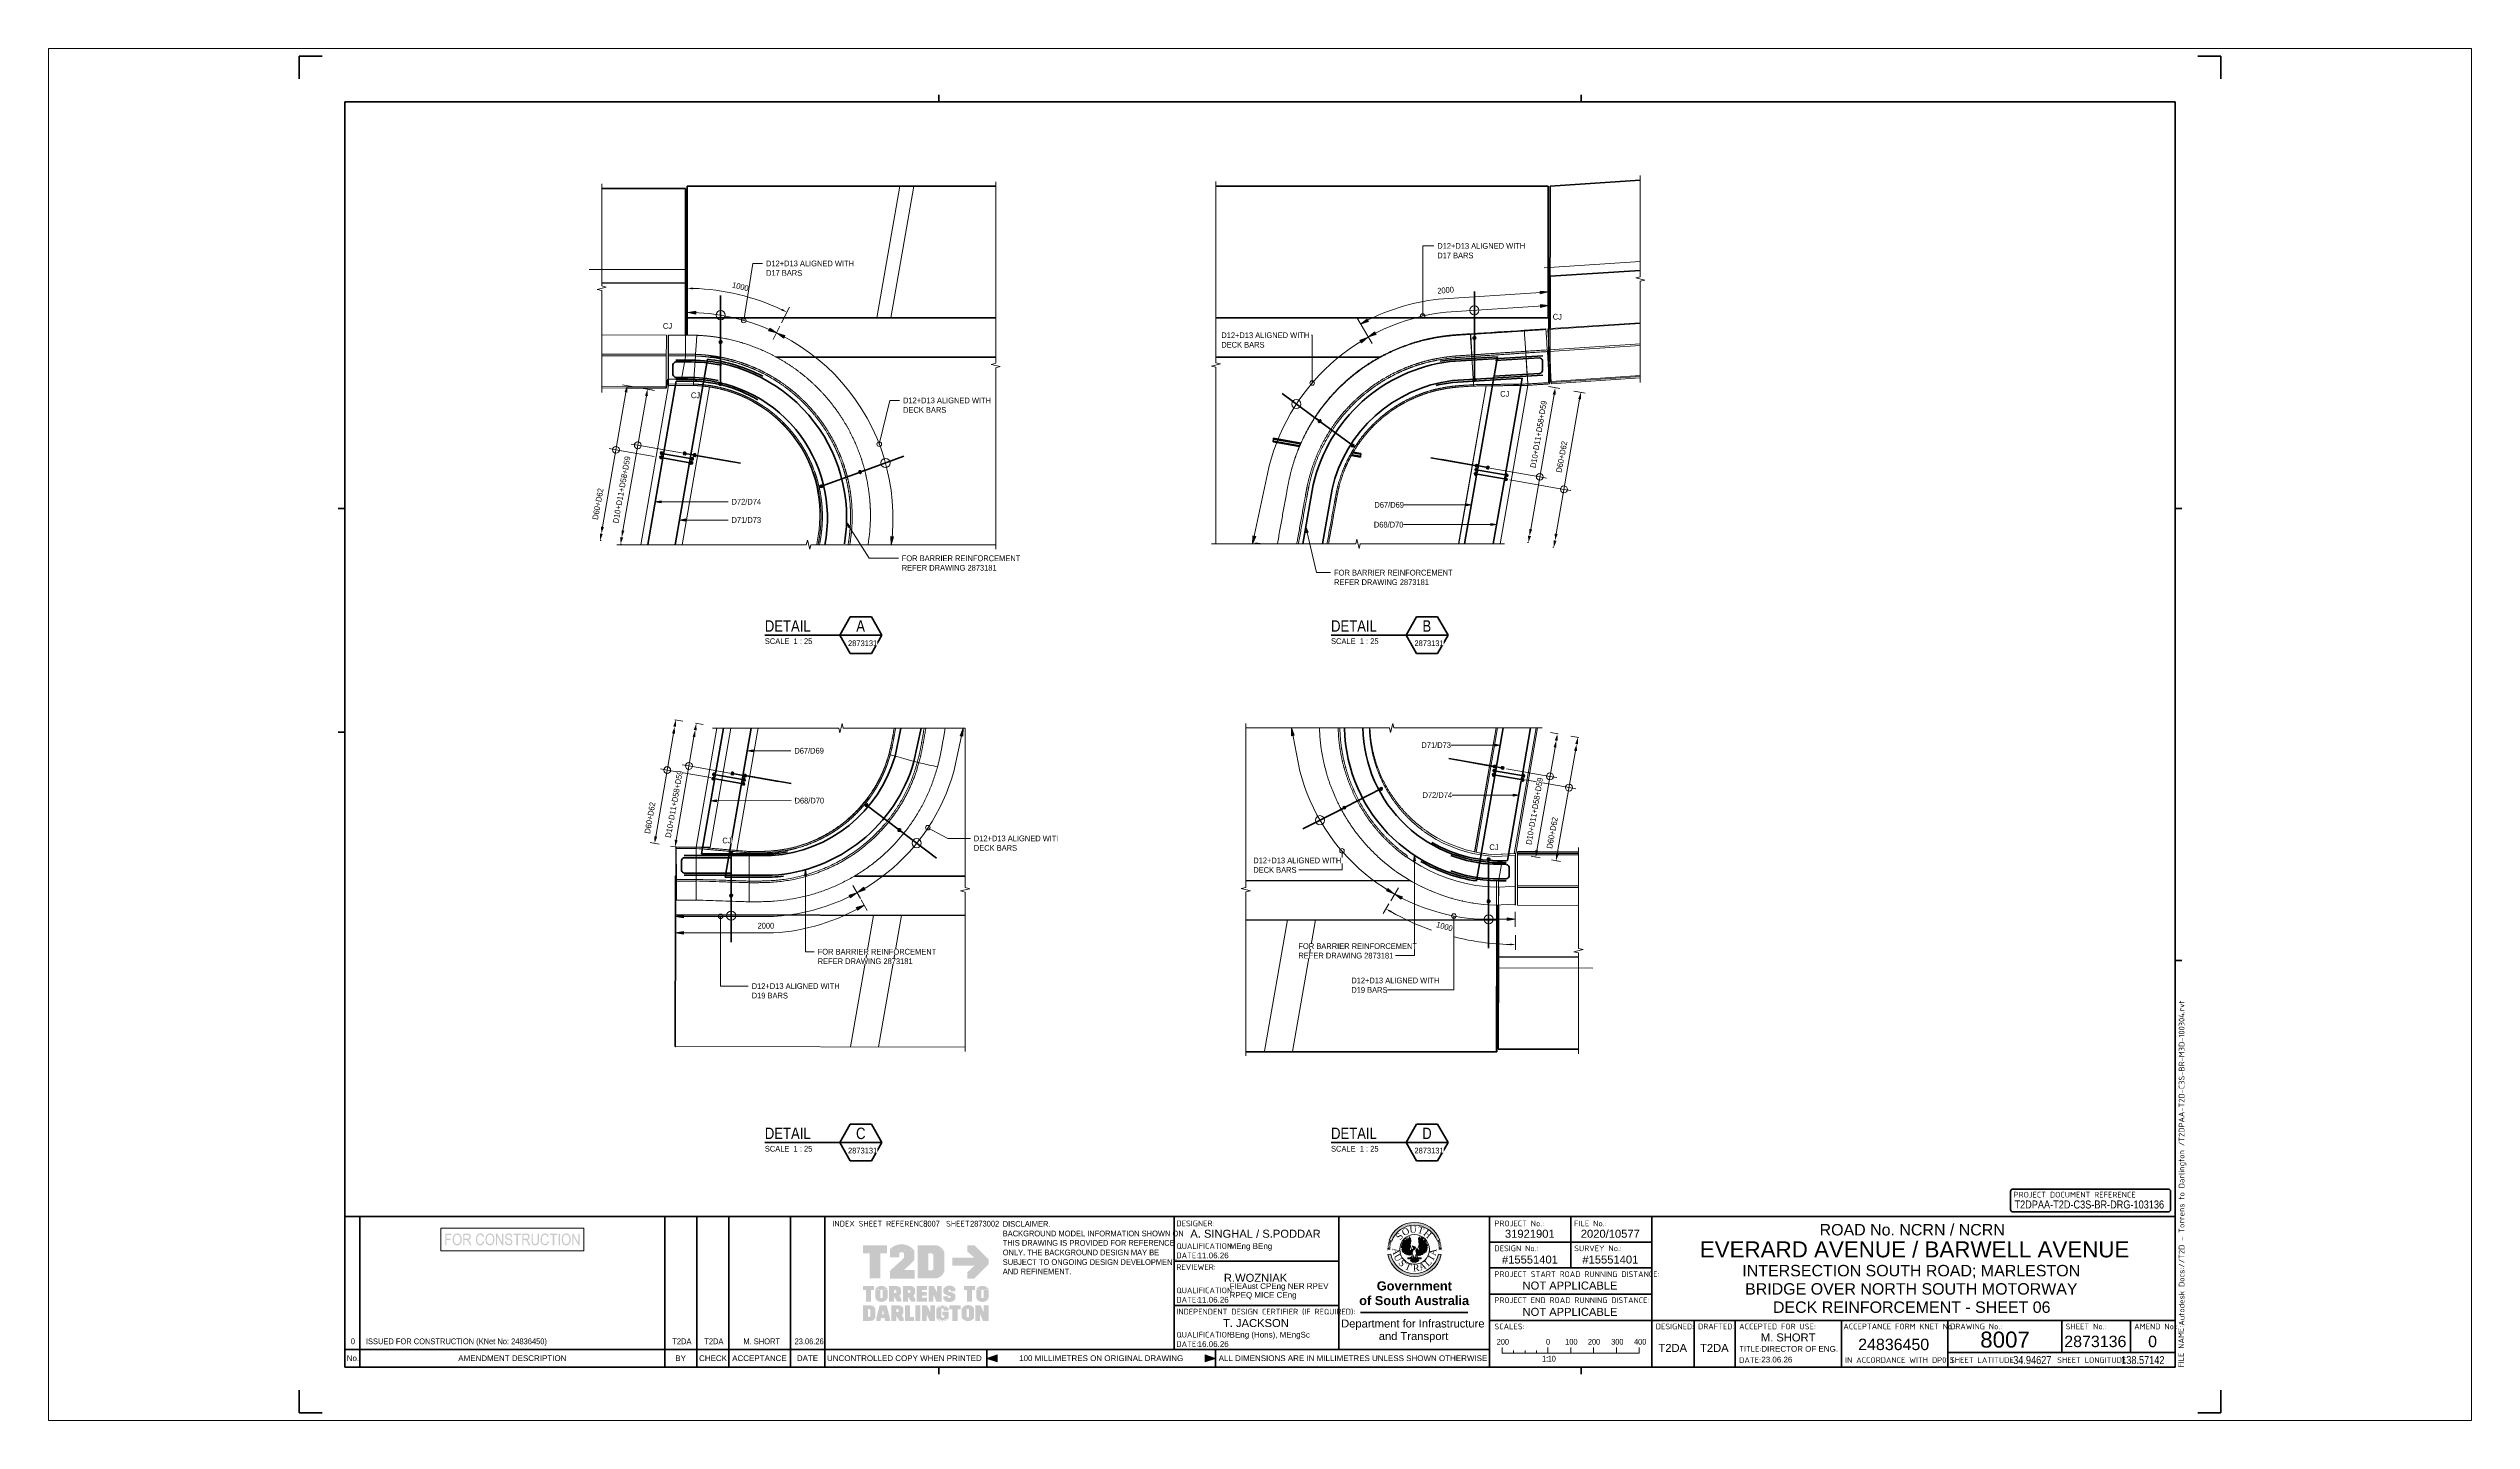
# Paper-space layout 'Layout1' of a CAD drawing. Header units: metres. Extents: x -0.11 to 0.95, y 0 to 0.6.
# The model-space entities are those that its viewports show. They can reach past a viewport. Long polylines and large blocks are cut down to what shows.
import ezdxf

# ---------------------------------------------------------------- set-up
doc = ezdxf.new("R2010")
doc.units = ezdxf.units.M
for name, pattern in [('JacobsDash', [0.0045, 0.003, -0.0015]), ('JacobsDoubleCenter', [0.0255, 0.015, -0.0015, 0.003, -0.0015, 0.003, -0.0015]), ('JacobsGridLine', [0.0145, 0.01, -0.001, 0.0025, -0.001])]:
    doc.linetypes.add(name, pattern=pattern)
doc.layers.get('Defpoints').update_dxf_attribs({"color": 41})
for name, color, linetype, lineweight in [('A-ANNO-DIMS', 7, 'Continuous', 9), ('A-ANNO-NOTE', 7, 'Continuous', 9), ('A-ANNO-NOTE-STAMP', 10, 'Continuous', 18), ('A-DETL', 7, 'Continuous', 13), ('A-DETL-GENF', 7, 'Continuous', 9), ('A-FLOR', 7, 'Continuous', 50), ('A-FLOR-HDLN', 7, 'JacobsDash', 18), ('A-GENM', 7, 'Continuous', 35), ('A-WALL', 7, 'Continuous', 50), ('G-ANNO-TEXT', 7, 'Continuous', 9), ('G-ANNO-TTLB', 7, 'Continuous', 9), ('G-IMPT', 7, 'Continuous', 13), ('S-BEAM', 7, 'Continuous', 50), ('S-BEAM-HDLN', 7, 'JacobsDash', 18), ('S-GRID', 7, 'Continuous', 9)]:
    doc.layers.add(name, color=color, linetype=linetype, lineweight=lineweight)
doc.layers.add('G-ANNO-NPLT', color=191, linetype='Continuous', plot=False)
doc.layers.get('G-ANNO-NPLT').freeze()
doc.styles.add('Arial', font='arial.ttf', dxfattribs={"height": 0.0025})
doc.styles.add('Arial Narrow', font='ARIALN.TTF', dxfattribs={"height": 0.0035})
doc.styles.add('Arial Narrow_1', font='ARIALN.TTF', dxfattribs={"height": 0.005})
doc.styles.add('Arial Narrow_2', font='ARIALN.TTF', dxfattribs={"height": 0.0625})
doc.styles.add('Arial Narrow_3', font='ARIALN.TTF', dxfattribs={"height": 0.0025})
doc.styles.add('Arial Narrow_4', font='ARIALN.TTF', dxfattribs={"width": 0.9, "height": 0.0025})
doc.styles.add('Arial_1', font='arial.ttf', dxfattribs={"height": 0.0035})
doc.styles.add('Arial_2', font='arial.ttf', dxfattribs={"height": 0.005})
doc.styles.add('Arial_3', font='arial.ttf', dxfattribs={"height": 0.007})
doc.styles.add('Arial_B', font='arialbd.ttf', dxfattribs={"height": 0.004})
doc.styles.add('ISOCPEUR', font='isocpeur.ttf', dxfattribs={"height": 0.0025})
doc.styles.add('Times New Roman', font='times.ttf', dxfattribs={"height": 0.008001})
doc.dimstyles.new('Dimension_Angle_T___º__', dxfattribs={"dimscale": 0.3048, "dimtxt": 0.063964, "dimasz": 0.205052, "dimexe": 0.19685, "dimexo": 0.131234, "dimgap": 0.164042, "dimtad": 1, "dimdec": 3, "dimlfac": 1000, "dimrnd": 0.001, "dimzin": 0, "dimdsep": 46, "dimtxsty": 'Arial Narrow_2', "dimsah": 1, "dimcen": 0.09, "dimadec": 0, "dimazin": 0, "dimtfac": 1, "dimtdec": 4, "dimtix": 1, "dimtmove": 0, "dimatfit": 3, "dimfxl": 1, "dimtvp": 1, "dimtolj": 1, "dimtzin": 0, "dimlwd": 18, "dimlwe": 18, "dimarcsym": 2})
doc.dimstyles.new('Dimension_Angle_T___º___1', dxfattribs={"dimscale": 0.3048, "dimtxt": 0.063964, "dimasz": 0.205052, "dimexe": 0.19685, "dimexo": 0.131234, "dimgap": 0.164042, "dimtad": 1, "dimdec": 3, "dimlfac": 1000, "dimrnd": 0.001, "dimzin": 0, "dimdsep": 46, "dimtxsty": 'Arial Narrow_2', "dimsah": 1, "dimcen": 0.09, "dimadec": 0, "dimazin": 0, "dimtfac": 1, "dimtdec": 4, "dimtix": 1, "dimtmove": 2, "dimatfit": 3, "dimfxl": 1, "dimtvp": 1, "dimtolj": 1, "dimtzin": 0, "dimlwd": 18, "dimlwe": 18, "dimarcsym": 2})

# ---------------------------------------------------------------- blocks, each defined once
blk = doc.blocks.new('Viewport - Detail Ɵ-4899528-DECK REINFORCEMENT - SHEET 06')
at = {"layer": 'G-ANNO-TTLB', "lineweight": 50}
for p, q in [((0.05, 0), (0, 0)), ((0.0374, 0.008), (0.0328, 0)), ((0.0466, 0.008), (0.0374, 0.008)), ((0.0512, 0), (0.0466, 0.008)), ((0.0328, 0), (0.0374, -0.008)), ((0.0374, -0.008), (0.0466, -0.008)), ((0.0466, -0.008), (0.0512, 0)), ((0.0512, 0), (0.05, 0))]:
    blk.add_line(p, q, dxfattribs=at)
at = {"layer": 'G-ANNO-TTLB', "insert": (0, 0.0065), "char_height": 0.005, "width": 0.024692, "attachment_point": 1, "style": 'Arial Narrow_1'}
blk.add_mtext('DETAIL', dxfattribs=at)
blk = doc.blocks.new('T2DPAA-T2D-PWA-DE-XRF-000001 - Drawing3_dwg-8554483-DECK REINFORCEMENT - SHEET 05')
at = {"layer": 'G-IMPT'}
h = blk.add_hatch(color=256, dxfattribs=at)
edge = h.paths.add_edge_path()
edge.add_line((0.1549, 0.1015), (0.1515, 0.1021))
edge.add_arc((0.1226, 0.1077), 0.0295, 190.997, 349.003, ccw=False)
edge.add_line((0.0937, 0.1021), (0.0903, 0.1015))
edge.add_arc((0.1226, 0.1077), 0.0329, 190.997, 349.003)
edge = h.paths.add_edge_path()
edge.add_arc((0.1226, 0.1077), 0.0329, 20.0475, 159.9525, ccw=False)
edge.add_line((0.1535, 0.119), (0.1503, 0.1178))
edge.add_arc((0.1226, 0.1077), 0.0295, 20.0475, 159.9525)
edge.add_line((0.0949, 0.1178), (0.0917, 0.119))
h = blk.add_hatch(color=256, dxfattribs=at)
edge = h.paths.add_edge_path()
edge.add_arc((0.1226, 0.1077), 0.0329, 161.3902, 162.9856, ccw=False)
edge.add_line((0.0915, 0.1183), (0.0914, 0.1182))
edge.add_line((0.0915, 0.1183), (0.0947, 0.1172))
edge.add_line((0.0947, 0.1171), (0.0947, 0.1172))
edge.add_arc((0.1226, 0.1077), 0.0295, 161.3902, 162.9856)
edge.add_line((0.0944, 0.1163), (0.0911, 0.1174))
h = blk.add_hatch(color=256, dxfattribs=at)
edge = h.paths.add_edge_path()
edge.add_line((0.1206, 0.1074), (0.1207, 0.1074))
edge.add_line((0.1207, 0.1074), (0.1206, 0.1074))
edge = h.paths.add_edge_path()
edge.add_line((0.1166, 0.11), (0.1166, 0.1074))
edge.add_line((0.1166, 0.1074), (0.1183, 0.1065))
edge.add_line((0.1183, 0.1065), (0.119, 0.1076))
edge.add_line((0.119, 0.1076), (0.1204, 0.1079))
edge.add_line((0.1204, 0.1079), (0.1207, 0.1074))
edge.add_line((0.1207, 0.1074), (0.1211, 0.1067))
edge.add_line((0.1211, 0.1067), (0.1187, 0.1008))
edge.add_line((0.1187, 0.1008), (0.1178, 0.1012))
edge.add_line((0.1178, 0.1012), (0.1166, 0.1008))
edge.add_line((0.1166, 0.1008), (0.1161, 0.1012))
edge.add_line((0.1161, 0.1012), (0.1147, 0.101))
edge.add_line((0.1147, 0.101), (0.1143, 0.1017))
edge.add_line((0.1143, 0.1017), (0.1131, 0.1012))
edge.add_line((0.1131, 0.1012), (0.1128, 0.1022))
edge.add_line((0.1128, 0.1022), (0.1119, 0.1019))
edge.add_line((0.1119, 0.1019), (0.1119, 0.1029))
edge.add_line((0.1119, 0.1029), (0.1105, 0.1027))
edge.add_line((0.1105, 0.1027), (0.1107, 0.1043))
edge.add_line((0.1107, 0.1043), (0.1091, 0.1041))
edge.add_line((0.1091, 0.1041), (0.1095, 0.1057))
edge.add_line((0.1095, 0.1057), (0.1077, 0.106))
edge.add_line((0.1077, 0.106), (0.1081, 0.1069))
edge.add_line((0.1081, 0.1069), (0.1072, 0.1074))
edge.add_line((0.1072, 0.1074), (0.1081, 0.1091))
edge.add_line((0.1081, 0.1091), (0.1069, 0.11))
edge.add_line((0.1069, 0.11), (0.1081, 0.1112))
edge.add_line((0.1081, 0.1112), (0.1069, 0.1122))
edge.add_line((0.1069, 0.1122), (0.1085, 0.113))
edge.add_line((0.1085, 0.113), (0.1072, 0.1143))
edge.add_line((0.1072, 0.1143), (0.1095, 0.1145))
edge.add_line((0.1095, 0.1145), (0.1081, 0.116))
edge.add_line((0.1081, 0.116), (0.1105, 0.116))
edge.add_line((0.1105, 0.116), (0.1088, 0.1179))
edge.add_line((0.1088, 0.1179), (0.1119, 0.1163))
edge.add_line((0.1119, 0.1163), (0.1105, 0.1193))
edge.add_line((0.1105, 0.1193), (0.1138, 0.1172))
edge.add_line((0.1138, 0.1172), (0.1121, 0.121))
edge.add_line((0.1121, 0.121), (0.1147, 0.1181))
edge.add_line((0.1147, 0.1181), (0.1143, 0.1224))
edge.add_line((0.1143, 0.1224), (0.1159, 0.1188))
edge.add_line((0.1159, 0.1188), (0.1166, 0.1236))
edge.add_line((0.1166, 0.1236), (0.1171, 0.1207))
edge.add_line((0.1171, 0.1207), (0.1178, 0.1214))
edge.add_line((0.1178, 0.1214), (0.118, 0.1179))
edge.add_line((0.118, 0.1179), (0.1171, 0.1131))
edge.add_line((0.1171, 0.1131), (0.1178, 0.111))
edge.add_line((0.1178, 0.111), (0.1166, 0.11))
for points in [[(0.1105, 0.1193), (0.1088, 0.1179), (0.1119, 0.1163)], [(0.1369, 0.1093), (0.1385, 0.1081), (0.1367, 0.1074), (0.1376, 0.106), (0.1357, 0.106), (0.1367, 0.1043), (0.1348, 0.1043), (0.1348, 0.1031), (0.1336, 0.1034), (0.1331, 0.1022), (0.1322, 0.1024), (0.1317, 0.1015), (0.1305, 0.1017), (0.1301, 0.101), (0.1296, 0.1015), (0.1291, 0.1005), (0.1286, 0.1008), (0.1277, 0.1003), (0.1275, 0.101), (0.1268, 0.1003), (0.1251, 0.1029), (0.1242, 0.1065), (0.1246, 0.1076), (0.1263, 0.1076), (0.127, 0.1067), (0.1284, 0.1072), (0.1291, 0.11), (0.1275, 0.1112), (0.1282, 0.1133), (0.1275, 0.1219), (0.1284, 0.121), (0.1289, 0.1236), (0.1294, 0.1193), (0.1312, 0.1226), (0.1305, 0.1191), (0.1331, 0.1212), (0.1317, 0.1179), (0.1348, 0.1195), (0.1324, 0.116), (0.1364, 0.1179), (0.1341, 0.1155), (0.1371, 0.116), (0.1355, 0.1143), (0.1381, 0.1141), (0.1364, 0.1131), (0.1383, 0.1124), (0.1367, 0.1114), (0.1385, 0.11)], [(0.1312, 0.1226), (0.1331, 0.1212), (0.1305, 0.1191)], [(0.1348, 0.1195), (0.1364, 0.1179), (0.1324, 0.116)], [(0.1069, 0.1122), (0.1069, 0.11), (0.1081, 0.1112)], [(0.1081, 0.116), (0.1072, 0.1143), (0.1095, 0.1145)], [(0.1077, 0.106), (0.1091, 0.1041), (0.1095, 0.1057)], [(0.1105, 0.1027), (0.1119, 0.1019), (0.1119, 0.1029)], [(0.1225, 0.0967), (0.1233, 0.0985), (0.1277, 0.0943), (0.1263, 0.0929), (0.1237, 0.092), (0.1202, 0.0924), (0.1176, 0.0943), (0.1218, 0.0984)], [(0.1291, 0.1005), (0.1301, 0.101), (0.1296, 0.1015)], [(0.1317, 0.1015), (0.1331, 0.1022), (0.1322, 0.1024)], [(0.1383, 0.1124), (0.1381, 0.1141), (0.1364, 0.1131)]]:
    blk.add_hatch(color=256, dxfattribs=at).paths.add_polyline_path(points)
h = blk.add_hatch(color=256, dxfattribs=at)
edge = h.paths.add_edge_path()
edge.add_line((0.154, 0.1174), (0.1508, 0.1163))
edge.add_arc((0.1226, 0.1077), 0.0295, 17.0144, 18.6098)
edge.add_line((0.1505, 0.1172), (0.1505, 0.1171))
edge.add_line((0.1505, 0.1172), (0.1537, 0.1183))
edge.add_line((0.1538, 0.1182), (0.1537, 0.1183))
edge.add_arc((0.1226, 0.1077), 0.0329, 17.0144, 18.6098, ccw=False)
h = blk.add_hatch(color=256, dxfattribs=at)
edge = h.paths.add_edge_path()
edge.add_line((0.0931, 0.1083), (0.0897, 0.1083))
edge.add_arc((0.1226, 0.1077), 0.0329, 177.3415, 178.9368, ccw=False)
edge.add_line((0.0897, 0.1094), (0.0897, 0.1093))
edge.add_line((0.0897, 0.1094), (0.0932, 0.1092))
edge.add_line((0.0932, 0.1091), (0.0932, 0.1092))
edge.add_arc((0.1226, 0.1077), 0.0295, 177.3415, 178.9368)
h = blk.add_hatch(color=256, dxfattribs=at)
edge = h.paths.add_edge_path()
edge.add_line((0.0931, 0.1069), (0.0897, 0.1068))
edge.add_arc((0.1226, 0.1077), 0.0329, 180, 181.5953, ccw=False)
edge.add_line((0.0897, 0.1078), (0.0897, 0.1077))
edge.add_line((0.0897, 0.1078), (0.0931, 0.1078))
edge.add_line((0.0931, 0.1077), (0.0931, 0.1078))
edge.add_arc((0.1226, 0.1077), 0.0295, 180, 181.5953)
h = blk.add_hatch(color=256, dxfattribs=at)
edge = h.paths.add_edge_path()
edge.add_arc((0.1226, 0.1077), 0.0329, 174.6829, 176.2783, ccw=False)
edge.add_line((0.0899, 0.1109), (0.0898, 0.1108))
edge.add_line((0.0899, 0.1109), (0.0933, 0.1106))
edge.add_line((0.0933, 0.1105), (0.0933, 0.1106))
edge.add_arc((0.1226, 0.1077), 0.0295, 174.6829, 176.2783)
edge.add_line((0.0932, 0.1096), (0.0898, 0.1099))
h = blk.add_hatch(color=256, dxfattribs=at)
edge = h.paths.add_edge_path()
edge.add_arc((0.1226, 0.1077), 0.0329, 172.0244, 173.6197, ccw=False)
edge.add_line((0.09, 0.1124), (0.09, 0.1123))
edge.add_line((0.09, 0.1124), (0.0934, 0.1119))
edge.add_line((0.0934, 0.1118), (0.0934, 0.1119))
edge.add_arc((0.1226, 0.1077), 0.0295, 172.0244, 173.6197)
edge.add_line((0.0933, 0.111), (0.0899, 0.1114))
h = blk.add_hatch(color=256, dxfattribs=at)
edge = h.paths.add_edge_path()
edge.add_arc((0.1226, 0.1077), 0.0329, 169.3658, 170.9612, ccw=False)
edge.add_line((0.0903, 0.1139), (0.0903, 0.1138))
edge.add_line((0.0903, 0.1139), (0.0937, 0.1133))
edge.add_line((0.0936, 0.1132), (0.0937, 0.1133))
edge.add_arc((0.1226, 0.1077), 0.0295, 169.3658, 170.9612)
edge.add_line((0.0935, 0.1124), (0.0901, 0.1129))
h = blk.add_hatch(color=256, dxfattribs=at)
edge = h.paths.add_edge_path()
edge.add_arc((0.1226, 0.1077), 0.0329, 166.7073, 168.3026, ccw=False)
edge.add_line((0.0906, 0.1154), (0.0906, 0.1153))
edge.add_line((0.0906, 0.1154), (0.0939, 0.1146))
edge.add_line((0.0939, 0.1145), (0.0939, 0.1146))
edge.add_arc((0.1226, 0.1077), 0.0295, 166.7073, 168.3026)
edge.add_line((0.0937, 0.1137), (0.0904, 0.1144))
h = blk.add_hatch(color=256, dxfattribs=at)
edge = h.paths.add_edge_path()
edge.add_line((0.0941, 0.115), (0.0907, 0.1159))
edge.add_arc((0.1226, 0.1077), 0.0329, 164.0488, 165.6441, ccw=False)
edge.add_line((0.091, 0.1169), (0.091, 0.1168))
edge.add_line((0.091, 0.1169), (0.0943, 0.1159))
edge.add_line((0.0943, 0.1158), (0.0943, 0.1159))
edge.add_arc((0.1226, 0.1077), 0.0295, 164.0488, 165.6441)
h = blk.add_hatch(color=256, dxfattribs=at)
edge = h.paths.add_edge_path()
edge.add_line((0.1232, 0.1095), (0.1225, 0.1076))
edge.add_line((0.1225, 0.1076), (0.1207, 0.1074))
edge.add_line((0.1207, 0.1074), (0.1207, 0.1074))
edge.add_line((0.1207, 0.1074), (0.1216, 0.1086))
edge.add_line((0.1216, 0.1086), (0.1197, 0.1119))
edge.add_line((0.1197, 0.1119), (0.1232, 0.1107))
edge.add_line((0.1232, 0.1107), (0.1239, 0.1098))
edge.add_line((0.1239, 0.1098), (0.1232, 0.1095))
h = blk.add_hatch(color=256, dxfattribs=at)
edge = h.paths.add_edge_path()
edge.add_arc((0.1226, 0.1077), 0.0295, 14.3559, 15.9512)
edge.add_line((0.1509, 0.1159), (0.1509, 0.1158))
edge.add_line((0.1509, 0.1159), (0.1542, 0.1169))
edge.add_line((0.1542, 0.1168), (0.1542, 0.1169))
edge.add_arc((0.1226, 0.1077), 0.0329, 14.3559, 15.9512, ccw=False)
edge.add_line((0.1545, 0.1159), (0.1511, 0.115))
h = blk.add_hatch(color=256, dxfattribs=at)
edge = h.paths.add_edge_path()
edge.add_line((0.1548, 0.1144), (0.1514, 0.1137))
edge.add_arc((0.1226, 0.1077), 0.0295, 11.6974, 13.2927)
edge.add_line((0.1512, 0.1146), (0.1513, 0.1145))
edge.add_line((0.1512, 0.1146), (0.1546, 0.1154))
edge.add_line((0.1546, 0.1153), (0.1546, 0.1154))
edge.add_arc((0.1226, 0.1077), 0.0329, 11.6974, 13.2927, ccw=False)
h = blk.add_hatch(color=256, dxfattribs=at)
edge = h.paths.add_edge_path()
edge.add_arc((0.1226, 0.1077), 0.0295, 9.0388, 10.6342)
edge.add_line((0.1515, 0.1133), (0.1515, 0.1132))
edge.add_line((0.1515, 0.1133), (0.1549, 0.1139))
edge.add_line((0.1549, 0.1138), (0.1549, 0.1139))
edge.add_arc((0.1226, 0.1077), 0.0329, 9.0388, 10.6342, ccw=False)
edge.add_line((0.1551, 0.1129), (0.1517, 0.1124))
h = blk.add_hatch(color=256, dxfattribs=at)
edge = h.paths.add_edge_path()
edge.add_arc((0.1226, 0.1077), 0.0295, 6.3803, 7.9756)
edge.add_line((0.1518, 0.1119), (0.1518, 0.1118))
edge.add_line((0.1518, 0.1119), (0.1552, 0.1124))
edge.add_line((0.1552, 0.1123), (0.1552, 0.1124))
edge.add_arc((0.1226, 0.1077), 0.0329, 6.3803, 7.9756, ccw=False)
edge.add_line((0.1553, 0.1114), (0.1519, 0.111))
h = blk.add_hatch(color=256, dxfattribs=at)
edge = h.paths.add_edge_path()
edge.add_line((0.1554, 0.1099), (0.152, 0.1096))
edge.add_arc((0.1226, 0.1077), 0.0295, 3.7217, 5.3171)
edge.add_line((0.1519, 0.1106), (0.1519, 0.1105))
edge.add_line((0.1519, 0.1106), (0.1553, 0.1109))
edge.add_line((0.1553, 0.1108), (0.1553, 0.1109))
edge.add_arc((0.1226, 0.1077), 0.0329, 3.7217, 5.3171, ccw=False)
h = blk.add_hatch(color=256, dxfattribs=at)
edge = h.paths.add_edge_path()
edge.add_line((0.1555, 0.1083), (0.1521, 0.1083))
edge.add_arc((0.1226, 0.1077), 0.0295, 1.0632, 2.6585)
edge.add_line((0.152, 0.1092), (0.152, 0.1091))
edge.add_line((0.152, 0.1092), (0.1554, 0.1094))
edge.add_line((0.1555, 0.1093), (0.1554, 0.1094))
edge.add_arc((0.1226, 0.1077), 0.0329, 1.0632, 2.6585, ccw=False)
h = blk.add_hatch(color=256, dxfattribs=at)
edge = h.paths.add_edge_path()
edge.add_line((0.1555, 0.1068), (0.152, 0.1069))
edge.add_arc((0.1226, 0.1077), 0.0295, 358.4047, 360)
edge.add_line((0.1521, 0.1078), (0.1521, 0.1077))
edge.add_line((0.1521, 0.1078), (0.1555, 0.1078))
edge.add_line((0.1555, 0.1077), (0.1555, 0.1078))
edge.add_arc((0.1226, 0.1077), 0.0329, 358.4047, 360, ccw=False)
for p, q in [((0.0917, 0.119), (0.0949, 0.1178)), ((0.1105, 0.1193), (0.1088, 0.1179)), ((0.1088, 0.1179), (0.1119, 0.1163)), ((0.1119, 0.1163), (0.1105, 0.1193)), ((0.1305, 0.1191), (0.1312, 0.1226)), ((0.1331, 0.1212), (0.1305, 0.1191)), ((0.1312, 0.1226), (0.1331, 0.1212)), ((0.1324, 0.116), (0.1348, 0.1195)), ((0.1364, 0.1179), (0.1324, 0.116)), ((0.1348, 0.1195), (0.1364, 0.1179)), ((0.1503, 0.1178), (0.1535, 0.119)), ((0.0903, 0.1015), (0.0937, 0.1021)), ((0.1069, 0.1122), (0.1069, 0.11)), ((0.1081, 0.1112), (0.1069, 0.1122)), ((0.1069, 0.11), (0.1081, 0.1112)), ((0.1081, 0.116), (0.1072, 0.1143)), ((0.1072, 0.1143), (0.1095, 0.1145)), ((0.1077, 0.106), (0.1091, 0.1041)), ((0.1095, 0.1057), (0.1077, 0.106)), ((0.1095, 0.1145), (0.1081, 0.116)), ((0.1091, 0.1041), (0.1095, 0.1057)), ((0.1119, 0.1029), (0.1105, 0.1027)), ((0.1105, 0.1027), (0.1119, 0.1019)), ((0.1119, 0.1019), (0.1119, 0.1029)), ((0.115, 0.0967), (0.1197, 0.0967)), ((0.1211, 0.1003), (0.1173, 0.0974)), ((0.1244, 0.1003), (0.1272, 0.0974)), ((0.1256, 0.0967), (0.1308, 0.0967)), ((0.1296, 0.1015), (0.1291, 0.1005)), ((0.1291, 0.1005), (0.1301, 0.101)), ((0.1301, 0.101), (0.1296, 0.1015)), ((0.1322, 0.1024), (0.1317, 0.1015)), ((0.1317, 0.1015), (0.1331, 0.1022)), ((0.1331, 0.1022), (0.1322, 0.1024)), ((0.1381, 0.1141), (0.1364, 0.1131)), ((0.1364, 0.1131), (0.1383, 0.1124)), ((0.1383, 0.1124), (0.1381, 0.1141)), ((0.1515, 0.1021), (0.1549, 0.1015))]:
    blk.add_line(p, q, dxfattribs=at)
at = {"layer": 'G-IMPT', "flags": 128}
for points in [[(0.1085, 0.113), (0.1072, 0.1143), (0.1095, 0.1145), (0.1081, 0.116), (0.1105, 0.116), (0.1088, 0.1179), (0.1119, 0.1163), (0.1105, 0.1193), (0.1138, 0.1172), (0.1121, 0.121), (0.1147, 0.1181), (0.1143, 0.1224), (0.1159, 0.1188), (0.1166, 0.1236), (0.1171, 0.1207), (0.1178, 0.1214), (0.118, 0.1179), (0.1171, 0.1131), (0.119, 0.1076), (0.1204, 0.1079), (0.1211, 0.1067), (0.1187, 0.1008), (0.1178, 0.1012), (0.1166, 0.1008), (0.1161, 0.1012), (0.1147, 0.101), (0.1143, 0.1017), (0.1131, 0.1012), (0.1128, 0.1022), (0.1119, 0.1019), (0.1119, 0.1029), (0.1105, 0.1027), (0.1107, 0.1043), (0.1091, 0.1041), (0.1095, 0.1057), (0.1077, 0.106), (0.1081, 0.1069), (0.1072, 0.1074), (0.1081, 0.1091), (0.1069, 0.11), (0.1081, 0.1112), (0.1069, 0.1122), (0.1087, 0.1131)], [(0.1199, 0.1031), (0.1225, 0.0967), (0.1251, 0.1029), (0.1242, 0.1065), (0.1246, 0.1076), (0.1263, 0.1076), (0.1282, 0.1133), (0.1275, 0.1219), (0.1284, 0.121), (0.1289, 0.1236), (0.1294, 0.1193), (0.1312, 0.1226), (0.1305, 0.1191), (0.1331, 0.1212), (0.1317, 0.1179), (0.1348, 0.1195), (0.1324, 0.116), (0.1364, 0.1179), (0.1341, 0.1155), (0.1371, 0.116), (0.1355, 0.1143), (0.1381, 0.1141), (0.1364, 0.1131), (0.1383, 0.1124), (0.1367, 0.1114), (0.1385, 0.11), (0.1369, 0.1093), (0.1385, 0.1081), (0.1367, 0.1074), (0.1376, 0.106), (0.1357, 0.106), (0.1367, 0.1043), (0.1348, 0.1043), (0.1348, 0.1031), (0.1336, 0.1034), (0.1331, 0.1022), (0.1322, 0.1024), (0.1317, 0.1015), (0.1305, 0.1017), (0.1301, 0.101), (0.1296, 0.1015), (0.1291, 0.1005), (0.1286, 0.1008), (0.1277, 0.1003), (0.1275, 0.101), (0.1268, 0.1003), (0.1251, 0.1029)], [(0.1206, 0.0974), (0.1145, 0.0974), (0.1145, 0.0962), (0.1194, 0.0962)], [(0.119, 0.1076), (0.1183, 0.1065), (0.1166, 0.1074), (0.1166, 0.11), (0.1178, 0.111)], [(0.1218, 0.0984), (0.1176, 0.0943), (0.1202, 0.0924), (0.1237, 0.092), (0.1263, 0.0929), (0.1277, 0.0943), (0.1233, 0.0985)], [(0.1239, 0.1098), (0.1244, 0.1091), (0.1246, 0.1076)], [(0.1246, 0.0974), (0.1308, 0.0974), (0.1308, 0.0962), (0.126, 0.0962)], [(0.1263, 0.1076), (0.127, 0.1067), (0.1284, 0.1072), (0.1291, 0.11), (0.1275, 0.1112)]]:
    blk.add_lwpolyline(points, dxfattribs=at)
blk.add_lwpolyline([(0.1206, 0.1074), (0.1216, 0.1086), (0.1197, 0.1119), (0.1232, 0.1107), (0.1239, 0.1098), (0.1232, 0.1095), (0.1225, 0.1076)], close=True, dxfattribs=at)
at = {"layer": 'G-IMPT'}
blk.add_circle((0.1226, 0.1077), 0.018, dxfattribs=at)
for radius, start, end in [(0.0329, 20.0475, 159.9525), (0.0295, 20.0475, 159.9525), (0.0329, 190.997, 349.003), (0.0295, 190.997, 349.003)]:
    blk.add_arc((0.1226, 0.1077), radius, start, end, dxfattribs=at)
at = {"layer": 'G-IMPT', "lineweight": 9, "char_height": 0.008, "attachment_point": 2, "line_spacing_factor": 1.029793, "style": 'Times New Roman'}
for s, insert, width, rotation in [('S', (0.1012, 0.1263), 0.008041, 49.0663), ('O', (0.1099, 0.133), 0.010353, 26.6943), ('U', (0.1205, 0.136), 0.010353, 4.3222), ('T', (0.1314, 0.1347), 0.008744, 341.9502), ('H', (0.141, 0.1293), 0.010353, 319.5782), ('A', (0.104, 0.106), 0.010353, 279.6978), ('U', (0.1058, 0.0996), 0.010353, 300.15), ('S', (0.1107, 0.0935), 0.008041, 310.3575), ('T', (0.1164, 0.0903), 0.008744, 336.9699), ('R', (0.1244, 0.0893), 0.009549, 3.701), ('A', (0.1307, 0.0909), 0.010353, 21.3382), ('L', (0.1363, 0.0949), 0.008744, 42.375), ('I', (0.1395, 0.0995), 0.004825, 60.5783), ('A', (0.141, 0.1048), 0.010353, 83.64)]:
    blk.add_mtext(s, dxfattribs=dict(at, insert=insert, width=width, rotation=rotation))
blk = doc.blocks.new('T2DPAA-T2D-PWA-DE-XRF-000001 - Standard-9403700-DECK REINFORCEMENT - SHEET 05')
at = {"layer": 'G-ANNO-TTLB', "true_color": 0x1d4a5c}
h = blk.add_hatch(color=139, dxfattribs=at)
edge = h.paths.add_edge_path()
edge.add_line((0.2623, 0.0443), (0.2623, 0.0452))
edge.add_arc((0.2616, 0.044), 0.00145, 58.8241, 99.793)
edge.add_line((0.2613, 0.0454), (0.2613, 0.0441))
edge.add_arc((0.2616, 0.0455), 0.00141, 259.7202, 301.6629)
edge = h.paths.add_edge_path()
edge.add_arc((0.2625, 0.0448), 0.00224, 301.808, 330.1086, ccw=False)
edge.add_line((0.2637, 0.0429), (0.2645, 0.0415))
edge.add_line((0.2645, 0.0415), (0.2645, 0.0403))
edge.add_line((0.2645, 0.0403), (0.2627, 0.0403))
edge.add_line((0.2627, 0.0403), (0.2613, 0.0425))
edge.add_line((0.2613, 0.0425), (0.2613, 0.0403))
edge.add_line((0.2613, 0.0403), (0.2591, 0.0403))
edge.add_line((0.2591, 0.0403), (0.2591, 0.0471))
edge.add_line((0.2591, 0.0471), (0.2624, 0.0471))
edge.add_arc((0.2623, 0.0446), 0.00248, 32.8357, 87.7033, ccw=False)
edge.add_line((0.2644, 0.046), (0.2644, 0.0437))
edge = h.paths.add_edge_path()
edge.add_line((0.2674, 0.0527), (0.2674, 0.0537))
edge.add_arc((0.2667, 0.0524), 0.00145, 58.8241, 99.793)
edge.add_line((0.2665, 0.0539), (0.2665, 0.0526))
edge.add_arc((0.2667, 0.0539), 0.00141, 259.7202, 301.6629)
edge = h.paths.add_edge_path()
edge.add_arc((0.2676, 0.0532), 0.00224, 301.808, 330.1086, ccw=False)
edge.add_line((0.2688, 0.0513), (0.2696, 0.0499))
edge.add_line((0.2696, 0.0499), (0.2696, 0.0487))
edge.add_line((0.2696, 0.0487), (0.2678, 0.0487))
edge.add_line((0.2678, 0.0487), (0.2664, 0.051))
edge.add_line((0.2664, 0.051), (0.2664, 0.0487))
edge.add_line((0.2664, 0.0487), (0.2642, 0.0487))
edge.add_line((0.2642, 0.0487), (0.2642, 0.0555))
edge.add_line((0.2642, 0.0555), (0.2676, 0.0555))
edge.add_arc((0.2675, 0.0531), 0.00248, 32.8357, 87.7033, ccw=False)
edge.add_line((0.2695, 0.0544), (0.2695, 0.0521))
edge = h.paths.add_edge_path()
edge.add_line((0.2499, 0.0422), (0.2499, 0.0452))
edge.add_arc((0.2491, 0.0441), 0.00138, 56.3448, 98.7814)
edge.add_line((0.2489, 0.0454), (0.2489, 0.0419))
edge.add_arc((0.2491, 0.0433), 0.00138, 261.2186, 303.6552)
edge = h.paths.add_edge_path()
edge.add_line((0.2613, 0.0527), (0.2613, 0.0537))
edge.add_arc((0.2606, 0.0524), 0.00145, 58.8241, 99.793)
edge.add_line((0.2603, 0.0539), (0.2603, 0.0526))
edge.add_arc((0.2606, 0.0539), 0.00141, 259.7202, 301.6629)
edge = h.paths.add_edge_path()
edge.add_line((0.2502, 0.0403), (0.2467, 0.0403))
edge.add_line((0.2467, 0.0403), (0.2467, 0.0471))
edge.add_line((0.2467, 0.0471), (0.2501, 0.0471))
edge.add_arc((0.25, 0.0447), 0.00241, 26.2483, 85.5583, ccw=False)
edge.add_line((0.2521, 0.0457), (0.2521, 0.0416))
edge.add_arc((0.2502, 0.0424), 0.00209, 270, 338.4707, ccw=False)
h.paths.add_polyline_path([(0.2555, 0.0451), (0.255, 0.0432), (0.2559, 0.0432)])
h.paths.add_polyline_path([(0.2585, 0.0415), (0.2585, 0.0403), (0.2564, 0.0403), (0.2562, 0.0415), (0.2547, 0.0415), (0.2544, 0.0403), (0.2526, 0.0403), (0.2526, 0.0415), (0.254, 0.0471), (0.2571, 0.0471)])
h.paths.add_polyline_path([(0.2673, 0.042), (0.269, 0.042), (0.269, 0.0403), (0.2651, 0.0403), (0.2651, 0.0471), (0.2673, 0.0471)])
h.paths.add_polyline_path([(0.2718, 0.0403), (0.2696, 0.0403), (0.2696, 0.0471), (0.2718, 0.0471)])
h.paths.add_polyline_path([(0.2762, 0.0441), (0.2762, 0.0471), (0.2782, 0.0471), (0.2782, 0.0403), (0.2759, 0.0403), (0.2746, 0.0432), (0.2746, 0.0403), (0.2725, 0.0403), (0.2725, 0.0471), (0.2748, 0.0471)])
edge = h.paths.add_edge_path()
edge.add_arc((0.2817, 0.0424), 0.000774, 214.5178, 325.4822)
edge.add_line((0.2823, 0.0419), (0.2823, 0.0427))
edge.add_line((0.2823, 0.0427), (0.2815, 0.0427))
edge.add_line((0.2815, 0.0427), (0.2815, 0.0443))
edge.add_line((0.2815, 0.0443), (0.2842, 0.0443))
edge.add_line((0.2842, 0.0443), (0.2842, 0.0415))
edge.add_arc((0.2819, 0.0428), 0.00262, 274.1131, 330.4929, ccw=False)
edge.add_arc((0.2815, 0.0434), 0.00327, 260.2337, 279.7663, ccw=False)
edge.add_arc((0.2812, 0.0429), 0.00275, 208.3817, 264.7517, ccw=False)
edge.add_line((0.2788, 0.0416), (0.2788, 0.0458))
edge.add_arc((0.2812, 0.0445), 0.00268, 94.8448, 152.8409, ccw=False)
edge.add_arc((0.2815, 0.0424), 0.00482, 83.0812, 96.9188, ccw=False)
edge.add_arc((0.2818, 0.0444), 0.00278, 31.3102, 83.6241, ccw=False)
edge.add_line((0.2842, 0.0459), (0.2842, 0.0447))
edge.add_line((0.2842, 0.0447), (0.282, 0.0447))
edge.add_line((0.282, 0.0447), (0.282, 0.0455))
edge.add_arc((0.2815, 0.0451), 0.000641, 40.732, 139.268)
edge.add_line((0.281, 0.0455), (0.281, 0.0419))
h.paths.add_polyline_path([(0.2882, 0.0403), (0.2859, 0.0403), (0.2859, 0.0454), (0.2846, 0.0454), (0.2846, 0.0471), (0.2895, 0.0471), (0.2895, 0.0454), (0.2882, 0.0454)])
edge = h.paths.add_edge_path()
edge.add_arc((0.2927, 0.0429), 0.00104, 239.6549, 300.3451)
edge.add_line((0.2932, 0.042), (0.2932, 0.0454))
edge.add_arc((0.2927, 0.0445), 0.00103, 59.5446, 120.4554)
edge.add_line((0.2921, 0.0454), (0.2921, 0.042))
edge = h.paths.add_edge_path()
edge.add_arc((0.2927, 0.0434), 0.00323, 212.7347, 327.2653, ccw=False)
edge.add_line((0.29, 0.0417), (0.29, 0.0458))
edge.add_arc((0.2927, 0.044), 0.00323, 32.6408, 147.3592, ccw=False)
edge.add_line((0.2954, 0.0458), (0.2954, 0.0417))
h.paths.add_polyline_path([(0.3017, 0.0403), (0.2993, 0.0403), (0.298, 0.0432), (0.298, 0.0403), (0.2959, 0.0403), (0.2959, 0.0471), (0.2982, 0.0471), (0.2996, 0.0441), (0.2996, 0.0471), (0.3017, 0.0471)])
edge = h.paths.add_edge_path()
edge.add_arc((0.299, 0.0513), 0.00104, 239.6549, 300.3451)
edge.add_line((0.2995, 0.0504), (0.2995, 0.0538))
edge.add_arc((0.299, 0.0529), 0.00103, 59.5446, 120.4554)
edge.add_line((0.2985, 0.0538), (0.2985, 0.0504))
edge = h.paths.add_edge_path()
edge.add_arc((0.299, 0.0518), 0.00323, 212.7347, 327.2653, ccw=False)
edge.add_line((0.2963, 0.0501), (0.2963, 0.0542))
edge.add_arc((0.299, 0.0524), 0.00323, 32.6408, 147.3592, ccw=False)
edge.add_line((0.3017, 0.0542), (0.3017, 0.0501))
h.paths.add_polyline_path([(0.2945, 0.0487), (0.2923, 0.0487), (0.2923, 0.0538), (0.2909, 0.0538), (0.2909, 0.0555), (0.2958, 0.0555), (0.2958, 0.0538), (0.2945, 0.0538)])
edge = h.paths.add_edge_path()
edge.add_line((0.2872, 0.0518), (0.2872, 0.0499))
edge.add_arc((0.2849, 0.0513), 0.0027, 273.7285, 329.3952, ccw=False)
edge.add_line((0.285, 0.0486), (0.2841, 0.0486))
edge.add_arc((0.2842, 0.0512), 0.00266, 210.1626, 267.7624, ccw=False)
edge.add_line((0.2819, 0.0499), (0.2819, 0.051))
edge.add_line((0.2819, 0.051), (0.2841, 0.051))
edge.add_arc((0.2845, 0.0508), 0.000522, 155.2714, 300.4507)
edge.add_arc((0.2846, 0.0508), 0.000487, 289.6558, 416.8121)
edge.add_line((0.2849, 0.0512), (0.2834, 0.0515))
edge.add_arc((0.2841, 0.054), 0.00253, 213.4271, 255.8381, ccw=False)
edge.add_line((0.2819, 0.0526), (0.2819, 0.0544))
edge.add_arc((0.2846, 0.0525), 0.00325, 35.8397, 144.1603, ccw=False)
edge.add_line((0.2872, 0.0544), (0.2872, 0.0533))
edge.add_line((0.2872, 0.0533), (0.2851, 0.0533))
edge.add_arc((0.2846, 0.0535), 0.000494, 335.3316, 479.9481)
edge.add_arc((0.2845, 0.0535), 0.000428, 103.9979, 246.4243)
edge.add_line((0.2843, 0.0531), (0.2853, 0.0529))
edge.add_arc((0.2849, 0.0501), 0.00281, 35.1328, 82.3403, ccw=False)
h.paths.add_polyline_path([(0.2792, 0.0526), (0.2792, 0.0555), (0.2812, 0.0555), (0.2812, 0.0487), (0.2789, 0.0487), (0.2776, 0.0517), (0.2776, 0.0487), (0.2755, 0.0487), (0.2755, 0.0555), (0.2778, 0.0555)])
h.paths.add_polyline_path([(0.2725, 0.053), (0.2746, 0.053), (0.2746, 0.0513), (0.2725, 0.0513), (0.2725, 0.0504), (0.2748, 0.0504), (0.2748, 0.0487), (0.2703, 0.0487), (0.2703, 0.0555), (0.2748, 0.0555), (0.2748, 0.0538), (0.2725, 0.0538)])
edge = h.paths.add_edge_path()
edge.add_arc((0.2615, 0.0532), 0.00224, 301.808, 330.1086, ccw=False)
edge.add_line((0.2627, 0.0513), (0.2635, 0.0499))
edge.add_line((0.2635, 0.0499), (0.2635, 0.0487))
edge.add_line((0.2635, 0.0487), (0.2617, 0.0487))
edge.add_line((0.2617, 0.0487), (0.2603, 0.051))
edge.add_line((0.2603, 0.051), (0.2603, 0.0487))
edge.add_line((0.2603, 0.0487), (0.2581, 0.0487))
edge.add_line((0.2581, 0.0487), (0.2581, 0.0555))
edge.add_line((0.2581, 0.0555), (0.2614, 0.0555))
edge.add_arc((0.2613, 0.0531), 0.00248, 32.8357, 87.7033, ccw=False)
edge.add_line((0.2634, 0.0544), (0.2634, 0.0521))
edge = h.paths.add_edge_path()
edge.add_line((0.2543, 0.0538), (0.2543, 0.0504))
edge.add_arc((0.2548, 0.0513), 0.00104, 239.6549, 300.3451)
edge.add_line((0.2553, 0.0504), (0.2553, 0.0538))
edge.add_arc((0.2548, 0.0529), 0.00103, 59.5446, 120.4554)
edge = h.paths.add_edge_path()
edge.add_line((0.2521, 0.0501), (0.2521, 0.0542))
edge.add_arc((0.2548, 0.0524), 0.00323, 32.6408, 147.3592, ccw=False)
edge.add_line((0.2575, 0.0542), (0.2575, 0.0501))
edge.add_arc((0.2548, 0.0518), 0.00323, 212.7347, 327.2653, ccw=False)
h.paths.add_polyline_path([(0.2503, 0.0487), (0.248, 0.0487), (0.248, 0.0538), (0.2467, 0.0538), (0.2467, 0.0555), (0.2516, 0.0555), (0.2516, 0.0538), (0.2503, 0.0538)])
h.paths.add_polyline_path([(0.3017, 0.0672), (0.3017, 0.0651), (0.2955, 0.0588), (0.2924, 0.0588), (0.2924, 0.0616), (0.2955, 0.0644), (0.2858, 0.0644), (0.2858, 0.0679), (0.2955, 0.0679), (0.2924, 0.0707), (0.2924, 0.0734), (0.2955, 0.0734)])
edge = h.paths.add_edge_path()
edge.add_line((0.2768, 0.0699), (0.2754, 0.0699))
edge.add_line((0.2754, 0.0699), (0.2754, 0.0624))
edge.add_line((0.2754, 0.0624), (0.2768, 0.0624))
edge.add_arc((0.2767, 0.0633), 0.000915, 277.9427, 335.4563)
edge.add_line((0.2775, 0.0629), (0.2775, 0.0694))
edge.add_arc((0.2767, 0.0689), 0.000957, 31.2517, 83.8556)
edge = h.paths.add_edge_path()
edge.add_line((0.2781, 0.0589), (0.2707, 0.0589))
edge.add_line((0.2707, 0.0589), (0.2707, 0.0734))
edge.add_line((0.2707, 0.0734), (0.2781, 0.0734))
edge.add_arc((0.2777, 0.0683), 0.00519, 26.2483, 85.5583, ccw=False)
edge.add_line((0.2823, 0.0705), (0.2823, 0.0617))
edge.add_arc((0.2781, 0.0634), 0.00451, 270, 338.4707, ccw=False)
edge = h.paths.add_edge_path()
edge.add_line((0.2627, 0.0699), (0.2627, 0.0681))
edge.add_line((0.2627, 0.0681), (0.2585, 0.0681))
edge.add_line((0.2585, 0.0681), (0.2585, 0.0716))
edge.add_arc((0.2636, 0.0668), 0.00703, 37.1177, 136.9917, ccw=False)
edge.add_line((0.2692, 0.071), (0.2692, 0.0671))
edge.add_arc((0.2674, 0.0677), 0.00193, 316.9738, 340.8309, ccw=False)
edge.add_line((0.2688, 0.0664), (0.268, 0.0656))
edge.add_line((0.268, 0.0656), (0.2646, 0.0625))
edge.add_line((0.2646, 0.0625), (0.2693, 0.0625))
edge.add_line((0.2693, 0.0625), (0.2693, 0.0588))
edge.add_line((0.2693, 0.0588), (0.2585, 0.0588))
edge.add_line((0.2585, 0.0588), (0.2585, 0.0622))
edge.add_line((0.2585, 0.0622), (0.2638, 0.067))
edge.add_line((0.2638, 0.067), (0.2647, 0.068))
edge.add_line((0.2647, 0.068), (0.2647, 0.0699))
edge.add_arc((0.2637, 0.0691), 0.00131, 40.7337, 139.2663)
h.paths.add_polyline_path([(0.2467, 0.0734), (0.2573, 0.0734), (0.2573, 0.0698), (0.2544, 0.0698), (0.2544, 0.0589), (0.2496, 0.0589), (0.2496, 0.0699), (0.2467, 0.0699)])
at = {"layer": 'G-IMPT', "lineweight": 9}
for points in [[(0.3055, 0.0254), (0.3055, 0.0239), (0.3055, 0.0224), (0.301, 0.0239)], [(0.3965, 0.0254), (0.401, 0.0239), (0.3965, 0.0224), (0.3965, 0.0239)]]:
    blk.add_hatch(color=256, dxfattribs=at).paths.add_polyline_path(points)
at = {"layer": 'A-ANNO-NOTE'}
for p, q in [((0.5265, 0.0287), (0.5265, 0.0262)), ((0.5265, 0.0262), (0.5865, 0.0262)), ((0.5315, 0.0274), (0.5315, 0.0262)), ((0.5365, 0.0274), (0.5365, 0.0262)), ((0.5415, 0.0274), (0.5415, 0.0262)), ((0.5465, 0.0287), (0.5465, 0.0262)), ((0.5565, 0.0287), (0.5565, 0.0262)), ((0.5665, 0.0287), (0.5665, 0.0262)), ((0.5765, 0.0287), (0.5765, 0.0262)), ((0.5865, 0.0287), (0.5865, 0.0262))]:
    blk.add_line(p, q, dxfattribs=at)
at = {"layer": 'G-ANNO-TTLB', "color": 8, "lineweight": 35, "true_color": 0x808080}
for p, q in [((0, 0.594), (0.01, 0.594)), ((0, 0.584), (0, 0.594)), ((0.831, 0.594), (0.841, 0.594)), ((0.841, 0.594), (0.841, 0.584)), ((0, 0), (0, 0.01)), ((0.01, 0), (0, 0)), ((0.831, 0), (0.841, 0)), ((0.841, 0), (0.841, 0.01))]:
    blk.add_line(p, q, dxfattribs=at)
at = {"layer": 'G-ANNO-TTLB', "lineweight": 100}
for p, q in [((0.02, 0.574), (0.02, 0.02)), ((0.821, 0.574), (0.02, 0.574)), ((0.821, 0.02), (0.821, 0.574)), ((0.23, 0.02), (0.23, 0.086)), ((0.455, 0.086), (0.455, 0.0277)), ((0.521, 0.086), (0.521, 0.02)), ((0.592, 0.086), (0.592, 0.02)), ((0.4645, 0.044), (0.5115, 0.044)), ((0.02, 0.02), (0.821, 0.02))]:
    blk.add_line(p, q, dxfattribs=at)
at = {"layer": 'G-ANNO-TTLB', "lineweight": 50}
for p, q in [((0.28, 0.577), (0.28, 0.574)), ((0.561, 0.577), (0.561, 0.574)), ((0.017, 0.396), (0.02, 0.396)), ((0.821, 0.396), (0.824, 0.396)), ((0.017, 0.298), (0.02, 0.298)), ((0.821, 0.198), (0.824, 0.198)), ((0.749, 0.097), (0.749, 0.089)), ((0.818, 0.098), (0.75, 0.098)), ((0.819, 0.089), (0.819, 0.097)), ((0.75, 0.088), (0.818, 0.088)), ((0.28, 0.02), (0.28, 0.017)), ((0.561, 0.02), (0.561, 0.017))]:
    blk.add_line(p, q, dxfattribs=at)
at = {"layer": 'G-ANNO-TTLB', "lineweight": 35}
for p, q in [((0.0265, 0.02), (0.0265, 0.086)), ((0.16, 0.02), (0.16, 0.086)), ((0.174, 0.02), (0.174, 0.086)), ((0.188, 0.02), (0.188, 0.086)), ((0.215, 0.02), (0.215, 0.086)), ((0.5565, 0.086), (0.5565, 0.0635)), ((0.521, 0.0748), (0.592, 0.0748)), ((0.521, 0.0635), (0.592, 0.0635)), ((0.455, 0.0471), (0.383, 0.0471)), ((0.521, 0.052), (0.592, 0.052)), ((0.521, 0.0405), (0.821, 0.0405)), ((0.6105, 0.0405), (0.6105, 0.02)), ((0.6285, 0.0405), (0.6285, 0.02)), ((0.675, 0.0405), (0.675, 0.02)), ((0.7215, 0.0405), (0.7215, 0.02)), ((0.7715, 0.0265), (0.7715, 0.0405)), ((0.8015, 0.0265), (0.8015, 0.0405)), ((0.521, 0.0277), (0.02, 0.0277)), ((0.301, 0.02), (0.301, 0.0277)), ((0.401, 0.02), (0.401, 0.0277)), ((0.821, 0.0265), (0.7215, 0.0265))]:
    blk.add_line(p, q, dxfattribs=at)
at = {"layer": 'G-ANNO-TTLB'}
for p, q in [((0.3055, 0.0254), (0.301, 0.0239)), ((0.301, 0.0239), (0.3055, 0.0224)), ((0.3055, 0.0239), (0.3055, 0.0254)), ((0.3055, 0.0224), (0.3055, 0.0239)), ((0.3965, 0.0254), (0.3965, 0.0239)), ((0.401, 0.0239), (0.3965, 0.0254)), ((0.3965, 0.0239), (0.3965, 0.0224)), ((0.3965, 0.0224), (0.401, 0.0239))]:
    blk.add_line(p, q, dxfattribs=at)
at = {"layer": 'G-ANNO-TTLB', "lineweight": 50}
for centre, start, end in [((0.75, 0.097), 90, 180), ((0.818, 0.097), 0, 90), ((0.75, 0.089), 180, 270), ((0.818, 0.089), 270, 0)]:
    blk.add_arc(centre, 0.001, start, end, dxfattribs=at)
at = {"xscale": 0.3600000000000081, "yscale": 0.3600000000000081, "zscale": 0.3600000000000081}
blk.add_blockref('T2DPAA-T2D-PWA-DE-XRF-000001 - Drawing3_dwg-8554483-DECK REINFORCEMENT - SHEET 05', (0.444, 0.0328), dxfattribs=at)
at = {"layer": 'G-ANNO-TTLB', "attachment_point": 1}
for s, insert, char_height, width, style in [('PROJECT DOCUMENT REFERENCE', (0.7503, 0.0968), 0.0025, 0.058764, 'ISOCPEUR'), ('INDEX SHEET REFERENCE:', (0.2334, 0.0841), 0.0025, 0.046899, 'ISOCPEUR'), ('SHEET', (0.2831, 0.0841), 0.0025, 0.011544, 'ISOCPEUR'), ('PROJECT No.:', (0.5231, 0.0842), 0.0025, 0.02397, 'ISOCPEUR'), ('FILE No.:', (0.558, 0.0842), 0.0025, 0.015553, 'ISOCPEUR'), ('DESIGN No.:', (0.5231, 0.0733), 0.0025, 0.020844, 'ISOCPEUR'), ('SURVEY No.:', (0.558, 0.0733), 0.0025, 0.023008, 'ISOCPEUR'), ('QUALIFICATION:', (0.3839, 0.0549), 0.0025, 0.027498, 'ISOCPEUR'), ('Government', (0.4716, 0.0576), 0.004, 0.040004, 'Arial_B'), ('PROJECT START ROAD RUNNING DISTANCE:', (0.5231, 0.062), 0.0025, 0.079207, 'ISOCPEUR'), ('DATE:', (0.3839, 0.0508), 0.0025, 0.010582, 'ISOCPEUR'), ('INDEPENDENT DESIGN CERTIFIER (IF REQUIRED):', (0.3839, 0.0456), 0.0025, 0.08546, 'ISOCPEUR'), ('of South Australia', (0.4639, 0.0512), 0.004, 0.058523, 'Arial_B'), ('PROJECT END ROAD RUNNING DISTANCE:', (0.5231, 0.0506), 0.0025, 0.073835, 'ISOCPEUR'), ('QUALIFICATION:', (0.3839, 0.0355), 0.0025, 0.027498, 'ISOCPEUR'), ('Department for Infrastructure ', (0.456, 0.0409), 0.0035, 0.078004, 'Arial_1'), ('and Transport', (0.4725, 0.0354), 0.0035, 0.037599, 'Arial_1'), ('SCALES:', (0.5231, 0.0391), 0.0025, 0.014911, 'ISOCPEUR'), ('200', (0.5241, 0.0324), 0.0025, 0.005195, 'Arial Narrow_4'), ('0', (0.5457, 0.0324), 0.0025, 0.001732, 'Arial Narrow_4'), ('100', (0.5541, 0.0324), 0.0025, 0.005195, 'Arial Narrow_4'), ('200', (0.564, 0.0324), 0.0025, 0.005195, 'Arial Narrow_4'), ('300', (0.5742, 0.0324), 0.0025, 0.005195, 'Arial Narrow_4'), ('400', (0.5842, 0.0324), 0.0025, 0.005195, 'Arial Narrow_4'), ('DESIGNED:', (0.5937, 0.0391), 0.0025, 0.018118, 'ISOCPEUR'), ('DRAFTED:', (0.6122, 0.0391), 0.0025, 0.017557, 'ISOCPEUR'), ('ACCEPTED FOR USE:', (0.6302, 0.0391), 0.0025, 0.037118, 'ISOCPEUR'), ('ACCEPTANCE FORM KNET No.:', (0.6758, 0.0391), 0.0025, 0.054435, 'ISOCPEUR'), ('DRAWING No.:', (0.7225, 0.0391), 0.0025, 0.024772, 'ISOCPEUR'), ('SHEET No.:', (0.7731, 0.0391), 0.0025, 0.019722, 'ISOCPEUR'), ('AMEND No.:', (0.8031, 0.0391), 0.0025, 0.020603, 'ISOCPEUR'), ('No. ', (0.0208, 0.0252), 0.0025, 0.007215, 'Arial'), ('AMENDMENT DESCRIPTION ', (0.0696, 0.0252), 0.0025, 0.058283, 'Arial'), ('BY ', (0.1646, 0.0252), 0.0025, 0.006814, 'Arial'), ('CHECK', (0.175, 0.0252), 0.0025, 0.014751, 'Arial'), ('ACCEPTANCE', (0.1895, 0.0252), 0.0025, 0.028861, 'Arial'), ('DATE ', (0.2178, 0.0252), 0.0025, 0.012506, 'Arial'), ('UNCONTROLLED COPY WHEN PRINTED', (0.231, 0.0252), 0.0025, 0.082173, 'Arial'), ('100 MILLIMETRES ON ORIGINAL DRAWING ', (0.3151, 0.0252), 0.0025, 0.088186, 'Arial'), ('DATE:', (0.3839, 0.0314), 0.0025, 0.010582, 'ISOCPEUR'), ('ALL DIMENSIONS ARE IN MILLIMETRES UNLESS SHOWN OTHERWISE ', (0.4024, 0.0252), 0.0025, 0.143101, 'Arial'), ('1:', (0.5439, 0.025), 0.0025, 0.002886, 'Arial Narrow_3'), ('10', (0.5464, 0.025), 0.0025, 0.003463, 'Arial Narrow_4'), ('TITLE:', (0.6302, 0.0293), 0.0025, 0.010903, 'ISOCPEUR'), ('DATE:', (0.6302, 0.0244), 0.0025, 0.010582, 'ISOCPEUR'), ('IN ACCORDANCE WITH DP013', (0.6766, 0.0244), 0.0025, 0.05227, 'ISOCPEUR'), ('SHEET LATITUDE', (0.7225, 0.0244), 0.0025, 0.030945, 'ISOCPEUR'), ('SHEET LONGITUDE', (0.7694, 0.0244), 0.0025, 0.03303, 'ISOCPEUR')]:
    blk.add_mtext(s, dxfattribs=dict(at, insert=insert, char_height=char_height, width=width, style=style))
at = {"layer": 'G-ANNO-TTLB', "insert": (0.3079, 0.084), "char_height": 0.0025, "width": 0.022127, "attachment_point": 1, "style": 'Arial Narrow_3', "bg_fill": 3, "box_fill_scale": 1.25, "bg_fill_color": 256, "bg_fill_true_color": 13158600, "bg_fill_transparency": 0}
blk.add_mtext('DISCLAIMER.', dxfattribs=at)
at = {"layer": 'G-ANNO-TTLB', "insert": (0.8224, 0.0198), "char_height": 0.0025, "width": 0.021966, "attachment_point": 1, "rotation": 90, "style": 'ISOCPEUR'}
blk.add_mtext('FILE NAME: ', dxfattribs=at)
at = {"layer": 'G-ANNO-TTLB', "lineweight": 100}
blk.add_line((0.821, 0.086), (0.02, 0.086), dxfattribs=at)
at = {"layer": 'G-ANNO-TTLB', "insert": (0.3079, 0.0798), "char_height": 0.0025, "width": 0.084899, "attachment_point": 1, "style": 'Arial Narrow_3', "bg_fill": 3, "box_fill_scale": 1.25, "bg_fill_color": 256, "bg_fill_true_color": 13158600, "bg_fill_transparency": 0}
blk.add_mtext('BACKGROUND MODEL INFORMATION SHOWN ON ', dxfattribs=at)
at = {"layer": 'G-ANNO-TTLB', "insert": (0.3079, 0.0757), "char_height": 0.0025, "width": 0.08065, "attachment_point": 1, "style": 'Arial Narrow_3', "bg_fill": 3, "box_fill_scale": 1.25, "bg_fill_color": 256, "bg_fill_true_color": 13158600, "bg_fill_transparency": 0}
blk.add_mtext('THIS DRAWING IS PROVIDED FOR REFERENCE ', dxfattribs=at)
at = {"layer": 'G-ANNO-TTLB', "insert": (0.3839, 0.0842), "char_height": 0.0025, "width": 0.018118, "attachment_point": 1, "style": 'ISOCPEUR'}
blk.add_mtext('DESIGNER:', dxfattribs=at)
at = {"layer": 'G-ANNO-TTLB', "insert": (0.3079, 0.0715), "char_height": 0.0025, "width": 0.073515, "attachment_point": 1, "style": 'Arial Narrow_3', "bg_fill": 3, "box_fill_scale": 1.25, "bg_fill_color": 256, "bg_fill_true_color": 13158600, "bg_fill_transparency": 0}
blk.add_mtext('ONLY. THE BACKGROUND DESIGN MAY BE ', dxfattribs=at)
at = {"layer": 'G-ANNO-TTLB', "insert": (0.3079, 0.0673), "char_height": 0.0025, "width": 0.082013, "attachment_point": 1, "style": 'Arial Narrow_3', "bg_fill": 3, "box_fill_scale": 1.25, "bg_fill_color": 256, "bg_fill_true_color": 13158600, "bg_fill_transparency": 0}
blk.add_mtext('SUBJECT TO ONGOING DESIGN DEVELOPMENT ', dxfattribs=at)
at = {"layer": 'G-ANNO-TTLB', "lineweight": 100}
blk.add_line((0.383, 0.086), (0.383, 0.0277), dxfattribs=at)
at = {"layer": 'G-ANNO-TTLB', "lineweight": 35}
blk.add_line((0.455, 0.0665), (0.383, 0.0665), dxfattribs=at)
at = {"layer": 'G-ANNO-TTLB', "char_height": 0.0025, "attachment_point": 1, "style": 'ISOCPEUR'}
for s, insert, width in [('QUALIFICATION:', (0.3839, 0.0743), 0.027498), ('DATE:', (0.3839, 0.0702), 0.010582), ('REVIEWER:', (0.3839, 0.0651), 0.01916)]:
    blk.add_mtext(s, dxfattribs=dict(at, insert=insert, width=width))
at = {"layer": 'G-ANNO-TTLB', "insert": (0.3079, 0.0632), "char_height": 0.0025, "width": 0.031827, "attachment_point": 1, "style": 'Arial Narrow_3', "bg_fill": 3, "box_fill_scale": 1.25, "bg_fill_color": 256, "bg_fill_true_color": 13158600, "bg_fill_transparency": 0}
blk.add_mtext('AND REFINEMENT.', dxfattribs=at)
blk = doc.blocks.new('ForConstructionStamp')
at = {"layer": 'A-ANNO-NOTE-STAMP'}
h = blk.add_hatch(color=256, dxfattribs=at)
h.dxf.hatch_style = 1
h.paths.add_polyline_path([(0.0267, 0.0026), (0.0267, 0.0015), (0.0289, -0.0025), (0.0289, -0.0014)])
h.paths.add_polyline_path([(0.0267, 0.0026), (0.0262, 0.0026), (0.0262, -0.0025), (0.0267, -0.0025), (0.0267, 0.0015)])
h.paths.add_polyline_path([(0.0294, 0.0026), (0.0289, 0.0026), (0.0289, -0.0014), (0.0289, -0.0025), (0.0294, -0.0025)])
h.paths.add_polyline_path([(0.0236, 0.0027), (0.0235, 0.0027), (0.0232, 0.0026), (0.0229, 0.0026), (0.0226, 0.0024), (0.0224, 0.0022), (0.0222, 0.002), (0.0221, 0.0019), (0.0219, 0.0016), (0.0218, 0.0013), (0.0217, 0.0011), (0.0217, 0.0007), (0.0216, 0.0004), (0.0216, 0), (0.0216, -0.0003), (0.0217, -0.0006), (0.0217, -0.0009), (0.0218, -0.0012), (0.0219, -0.0015), (0.0221, -0.0018), (0.0222, -0.0019), (0.0224, -0.0021), (0.0227, -0.0023), (0.023, -0.0025), (0.0232, -0.0025), (0.0236, -0.0026), (0.0237, -0.0026), (0.024, -0.0025), (0.0243, -0.0024), (0.0246, -0.0022), (0.0248, -0.002), (0.0236, -0.002), (0.0233, -0.002), (0.0231, -0.0019), (0.0228, -0.0017), (0.0226, -0.0015), (0.0224, -0.0013), (0.0223, -0.001), (0.0222, -0.0007), (0.0222, -0.0004), (0.0222, 0), (0.0222, 0.0001), (0.0222, 0.0005), (0.0222, 0.0008), (0.0223, 0.0011), (0.0224, 0.0014), (0.0226, 0.0016), (0.0227, 0.0018), (0.023, 0.002), (0.0233, 0.0021), (0.0236, 0.0021), (0.0248, 0.0022), (0.0246, 0.0024), (0.0245, 0.0024), (0.0242, 0.0026), (0.0239, 0.0027)])
h.paths.add_polyline_path([(0.0248, 0.0022), (0.0236, 0.0021), (0.0237, 0.0021), (0.024, 0.002), (0.0243, 0.0019), (0.0244, 0.0018), (0.0246, 0.0015), (0.0248, 0.0012), (0.0248, 0.0011), (0.0249, 0.0007), (0.0249, 0.0004), (0.025, 0.0001), (0.025, 0.0001), (0.0249, -0.0003), (0.0249, -0.0007), (0.0248, -0.001), (0.0247, -0.0012), (0.0246, -0.0015), (0.0244, -0.0016), (0.0241, -0.0018), (0.0239, -0.0019), (0.0236, -0.002), (0.0248, -0.002), (0.025, -0.0018), (0.025, -0.0018), (0.0252, -0.0015), (0.0253, -0.0012), (0.0254, -0.001), (0.0255, -0.0006), (0.0255, -0.0003), (0.0255, 0.0001), (0.0255, 0.0002), (0.0255, 0.0006), (0.0254, 0.0009), (0.0254, 0.0012), (0.0253, 0.0015), (0.0252, 0.0017), (0.025, 0.0019)])
h.paths.add_polyline_path([(0.0203, -0.0025), (0.0203, 0.0026), (0.0208, 0.0026), (0.0208, -0.0025)])
h.paths.add_polyline_path([(0.0196, 0.0026), (0.0164, 0.0026), (0.0164, 0.002), (0.0177, 0.002), (0.0177, -0.0025), (0.0183, -0.0025), (0.0183, 0.002), (0.0196, 0.002)])
h.paths.add_polyline_path([(0.0143, 0.0027), (0.0142, 0.0027), (0.0139, 0.0026), (0.0136, 0.0025), (0.0133, 0.0024), (0.0132, 0.0023), (0.0143, 0.0021), (0.0144, 0.0021), (0.0147, 0.002), (0.0149, 0.0019), (0.0151, 0.0017), (0.0153, 0.0014), (0.0154, 0.0011), (0.0159, 0.0012), (0.0158, 0.0015), (0.0157, 0.0019), (0.0155, 0.0021), (0.0153, 0.0023), (0.0152, 0.0024), (0.0149, 0.0026), (0.0146, 0.0027)])
h.paths.add_polyline_path([(0.0132, 0.0023), (0.013, 0.0021), (0.0128, 0.0018), (0.0126, 0.0015), (0.0126, 0.0014), (0.0125, 0.0011), (0.0124, 0.0008), (0.0124, 0.0005), (0.0124, 0.0001), (0.0124, -0.0001), (0.0124, -0.0005), (0.0124, -0.0008), (0.0125, -0.0011), (0.0126, -0.0014), (0.0127, -0.0016), (0.0129, -0.0018), (0.0131, -0.0021), (0.0133, -0.0023), (0.0133, -0.0023), (0.0136, -0.0024), (0.0139, -0.0025), (0.0143, -0.0026), (0.0145, -0.0025), (0.0148, -0.0025), (0.0151, -0.0023), (0.0154, -0.0021), (0.0155, -0.002), (0.0142, -0.002), (0.014, -0.002), (0.0137, -0.0019), (0.0135, -0.0017), (0.0133, -0.0015), (0.0133, -0.0014), (0.0131, -0.0012), (0.013, -0.0009), (0.013, -0.0006), (0.0129, -0.0003), (0.0129, 0.0001), (0.0129, 0.0003), (0.013, 0.0007), (0.013, 0.001), (0.0131, 0.0012), (0.0132, 0.0014), (0.0134, 0.0017), (0.0136, 0.0019), (0.0137, 0.002), (0.014, 0.0021), (0.0143, 0.0021)])
h.paths.add_polyline_path([(0.0154, -0.0007), (0.0154, -0.0008), (0.0153, -0.0012), (0.0152, -0.0014), (0.015, -0.0017), (0.0148, -0.0018), (0.0146, -0.0019), (0.0142, -0.002), (0.0155, -0.002), (0.0156, -0.0018), (0.0158, -0.0015), (0.0159, -0.0012), (0.016, -0.0009)])
h.paths.add_polyline_path([(0.0089, 0.0026), (0.0084, 0.0026), (0.0084, -0.0003), (0.0084, -0.0006), (0.0084, -0.001), (0.0085, -0.0013), (0.0086, -0.0016), (0.0087, -0.0019), (0.0088, -0.0021), (0.01, -0.002), (0.0097, -0.0019), (0.0094, -0.0018), (0.0092, -0.0016), (0.009, -0.0013), (0.009, -0.0013), (0.009, -0.0011), (0.0089, -0.0007), (0.0089, -0.0003)])
h.paths.add_polyline_path([(0.0116, 0.0026), (0.0111, 0.0026), (0.0111, -0.0003), (0.0111, -0.0004), (0.0111, -0.0008), (0.011, -0.0012), (0.0109, -0.0014), (0.0108, -0.0016), (0.0106, -0.0018), (0.0103, -0.0019), (0.01, -0.002), (0.0088, -0.0021), (0.0089, -0.0021), (0.0091, -0.0023), (0.0094, -0.0025), (0.0097, -0.0025), (0.01, -0.0026), (0.0101, -0.0026), (0.0104, -0.0025), (0.0107, -0.0024), (0.011, -0.0023), (0.0112, -0.0021), (0.0114, -0.0018), (0.0115, -0.0015), (0.0115, -0.0013), (0.0116, -0.001), (0.0116, -0.0007), (0.0116, -0.0003)])
h.paths.add_polyline_path([(0.0061, 0.0026), (0.0043, 0.0026), (0.0043, -0.0025), (0.0048, -0.0025), (0.0048, -0.0002), (0.0054, -0.0002), (0.0064, -0.0002), (0.0064, -0.0002), (0.0068, -0.0001), (0.007, 0.0001), (0.0072, 0.0003), (0.0073, 0.0003), (0.0048, 0.0004), (0.0048, 0.002), (0.0061, 0.002), (0.0072, 0.0023), (0.0069, 0.0025), (0.0068, 0.0025), (0.0065, 0.0026)])
h.paths.add_polyline_path([(0.0072, 0.0023), (0.0061, 0.002), (0.0062, 0.002), (0.0065, 0.002), (0.0068, 0.0018), (0.0068, 0.0018), (0.0069, 0.0015), (0.007, 0.0012), (0.007, 0.001), (0.0069, 0.0007), (0.0068, 0.0006), (0.0066, 0.0005), (0.0063, 0.0004), (0.006, 0.0004), (0.0048, 0.0004), (0.0073, 0.0003), (0.0074, 0.0006), (0.0075, 0.0009), (0.0075, 0.0012), (0.0075, 0.0014), (0.0075, 0.0017), (0.0074, 0.002), (0.0074, 0.002)])
h.paths.add_polyline_path([(0.0064, -0.0002), (0.0054, -0.0002), (0.0056, -0.0002), (0.0059, -0.0003), (0.0059, -0.0003), (0.0062, -0.0006), (0.0063, -0.0008), (0.0065, -0.001), (0.0066, -0.0014), (0.0072, -0.0025), (0.0079, -0.0025), (0.0072, -0.0011), (0.0071, -0.001), (0.0069, -0.0007), (0.0067, -0.0004), (0.0067, -0.0004)])
h.paths.add_polyline_path([(0.0037, 0.0026), (0.0005, 0.0026), (0.0005, 0.002), (0.0018, 0.002), (0.0018, -0.0025), (0.0024, -0.0025), (0.0024, 0.002), (0.0037, 0.002)])
h.paths.add_polyline_path([(-0.0016, 0.0027), (-0.0019, 0.0027), (-0.0022, 0.0026), (-0.0025, 0.0025), (-0.0027, 0.0023), (-0.0028, 0.0022), (-0.0016, 0.0021), (-0.0015, 0.0021), (-0.0011, 0.002), (-0.0009, 0.0019), (-0.0008, 0.0017), (-0.0007, 0.0015), (-0.0006, 0.0011), (-0.0001, 0.0012), (-0.0001, 0.0014), (-0.0002, 0.0017), (-0.0003, 0.002), (-0.0004, 0.0021), (-0.0006, 0.0023), (-0.0008, 0.0025), (-0.001, 0.0026), (-0.0013, 0.0027)])
h.paths.add_polyline_path([(-0.0028, 0.0022), (-0.003, 0.0019), (-0.003, 0.0016), (-0.0031, 0.0013), (-0.003, 0.001), (-0.0029, 0.0007), (-0.0028, 0.0004), (-0.0026, 0.0002), (-0.0024, 0.0001), (-0.0021, 0), (-0.0017, -0.0001), (-0.0014, -0.0002), (-0.0011, -0.0003), (-0.0009, -0.0004), (-0.0008, -0.0005), (-0.0006, -0.0007), (-0.0006, -0.0008), (-0.0005, -0.0011), (-0.0005, -0.0012), (-0.0006, -0.0015), (-0.0008, -0.0017), (-0.0009, -0.0018), (-0.0012, -0.0019), (-0.0015, -0.002), (-0.0004, -0.0021), (-0.0002, -0.0018), (-0.0001, -0.0017), (0, -0.0014), (0, -0.001), (0, -0.0009), (0, -0.0006), (-0.0002, -0.0003), (-0.0002, -0.0002), (-0.0004, 0), (-0.0007, 0.0002), (-0.0009, 0.0003), (-0.0012, 0.0004), (-0.0016, 0.0005), (-0.0019, 0.0006), (-0.0022, 0.0007), (-0.0024, 0.0009), (-0.0025, 0.001), (-0.0026, 0.0013), (-0.0025, 0.0016), (-0.0023, 0.0019), (-0.0022, 0.0019), (-0.002, 0.0021), (-0.0016, 0.0021)])
h.paths.add_polyline_path([(-0.0027, -0.0008), (-0.0032, -0.0008), (-0.0032, -0.001), (-0.0032, -0.0013), (-0.0031, -0.0016), (-0.003, -0.0019), (-0.0028, -0.0021), (-0.0027, -0.0021), (-0.0025, -0.0023), (-0.0022, -0.0025), (-0.0019, -0.0025), (-0.0016, -0.0026), (-0.0013, -0.0025), (-0.001, -0.0025), (-0.0007, -0.0024), (-0.0006, -0.0023), (-0.0004, -0.0021), (-0.0015, -0.002), (-0.0018, -0.0019), (-0.0021, -0.0018), (-0.0023, -0.0017), (-0.0025, -0.0014), (-0.0026, -0.0014), (-0.0027, -0.0011)])
h.paths.add_polyline_path([(-0.0066, 0.0026), (-0.0067, 0.0015), (-0.0045, -0.0025), (-0.0045, -0.0014)])
h.paths.add_polyline_path([(-0.0066, 0.0026), (-0.0072, 0.0026), (-0.0072, -0.0025), (-0.0067, -0.0025), (-0.0067, 0.0015)])
h.paths.add_polyline_path([(-0.004, 0.0026), (-0.0045, 0.0026), (-0.0045, -0.0014), (-0.0045, -0.0025), (-0.004, -0.0025)])
h.paths.add_polyline_path([(-0.0098, 0.0027), (-0.0099, 0.0027), (-0.0102, 0.0026), (-0.0105, 0.0026), (-0.0108, 0.0024), (-0.011, 0.0022), (-0.0112, 0.002), (-0.0113, 0.0019), (-0.0115, 0.0016), (-0.0116, 0.0013), (-0.0117, 0.0011), (-0.0117, 0.0007), (-0.0118, 0.0004), (-0.0118, 0), (-0.0118, -0.0003), (-0.0117, -0.0006), (-0.0117, -0.0009), (-0.0116, -0.0012), (-0.0115, -0.0015), (-0.0113, -0.0018), (-0.0112, -0.0019), (-0.011, -0.0021), (-0.0107, -0.0023), (-0.0104, -0.0025), (-0.0101, -0.0025), (-0.0098, -0.0026), (-0.0097, -0.0026), (-0.0094, -0.0025), (-0.0091, -0.0024), (-0.0088, -0.0022), (-0.0086, -0.002), (-0.0098, -0.002), (-0.0101, -0.002), (-0.0103, -0.0019), (-0.0106, -0.0017), (-0.0108, -0.0015), (-0.011, -0.0013), (-0.0111, -0.001), (-0.0112, -0.0007), (-0.0112, -0.0004), (-0.0112, 0), (-0.0112, 0.0001), (-0.0112, 0.0005), (-0.0112, 0.0008), (-0.0111, 0.0011), (-0.011, 0.0014), (-0.0108, 0.0016), (-0.0107, 0.0018), (-0.0104, 0.002), (-0.0101, 0.0021), (-0.0098, 0.0021), (-0.0086, 0.0022), (-0.0088, 0.0024), (-0.0089, 0.0024), (-0.0092, 0.0026), (-0.0095, 0.0027)])
h.paths.add_polyline_path([(-0.0086, 0.0022), (-0.0098, 0.0021), (-0.0097, 0.0021), (-0.0094, 0.002), (-0.0091, 0.0019), (-0.009, 0.0018), (-0.0088, 0.0015), (-0.0086, 0.0012), (-0.0086, 0.0011), (-0.0085, 0.0007), (-0.0084, 0.0004), (-0.0084, 0.0001), (-0.0084, 0.0001), (-0.0085, -0.0003), (-0.0085, -0.0007), (-0.0086, -0.001), (-0.0087, -0.0012), (-0.0088, -0.0015), (-0.009, -0.0016), (-0.0093, -0.0018), (-0.0095, -0.0019), (-0.0098, -0.002), (-0.0086, -0.002), (-0.0084, -0.0018), (-0.0084, -0.0018), (-0.0082, -0.0015), (-0.0081, -0.0012), (-0.008, -0.001), (-0.0079, -0.0006), (-0.0079, -0.0003), (-0.0079, 0.0001), (-0.0079, 0.0002), (-0.0079, 0.0006), (-0.008, 0.0009), (-0.008, 0.0012), (-0.0081, 0.0015), (-0.0082, 0.0017), (-0.0084, 0.0019)])
h.paths.add_polyline_path([(-0.014, 0.0027), (-0.0141, 0.0027), (-0.0144, 0.0026), (-0.0147, 0.0025), (-0.015, 0.0024), (-0.0151, 0.0023), (-0.014, 0.0021), (-0.0139, 0.0021), (-0.0136, 0.002), (-0.0134, 0.0019), (-0.0132, 0.0017), (-0.013, 0.0014), (-0.0129, 0.0011), (-0.0124, 0.0012), (-0.0125, 0.0015), (-0.0126, 0.0019), (-0.0128, 0.0021), (-0.013, 0.0023), (-0.0131, 0.0024), (-0.0134, 0.0026), (-0.0137, 0.0027)])
h.paths.add_polyline_path([(-0.0151, 0.0023), (-0.0153, 0.0021), (-0.0155, 0.0018), (-0.0157, 0.0015), (-0.0157, 0.0014), (-0.0158, 0.0011), (-0.0159, 0.0008), (-0.0159, 0.0005), (-0.0159, 0.0001), (-0.0159, -0.0001), (-0.0159, -0.0005), (-0.0159, -0.0008), (-0.0158, -0.0011), (-0.0157, -0.0014), (-0.0156, -0.0016), (-0.0154, -0.0018), (-0.0152, -0.0021), (-0.015, -0.0023), (-0.015, -0.0023), (-0.0147, -0.0024), (-0.0144, -0.0025), (-0.0141, -0.0026), (-0.0138, -0.0025), (-0.0135, -0.0025), (-0.0132, -0.0023), (-0.013, -0.0021), (-0.0129, -0.002), (-0.0141, -0.002), (-0.0143, -0.002), (-0.0146, -0.0019), (-0.0148, -0.0017), (-0.015, -0.0015), (-0.015, -0.0014), (-0.0152, -0.0012), (-0.0153, -0.0009), (-0.0153, -0.0006), (-0.0154, -0.0003), (-0.0154, 0.0001), (-0.0154, 0.0003), (-0.0154, 0.0007), (-0.0153, 0.001), (-0.0152, 0.0012), (-0.0151, 0.0014), (-0.0149, 0.0017), (-0.0147, 0.0019), (-0.0146, 0.002), (-0.0143, 0.0021), (-0.014, 0.0021)])
h.paths.add_polyline_path([(-0.0129, -0.0007), (-0.0129, -0.0008), (-0.013, -0.0012), (-0.0131, -0.0014), (-0.0133, -0.0017), (-0.0135, -0.0018), (-0.0138, -0.0019), (-0.0141, -0.002), (-0.0129, -0.002), (-0.0127, -0.0018), (-0.0125, -0.0015), (-0.0124, -0.0012), (-0.0123, -0.0009)])
h.paths.add_polyline_path([(-0.0197, 0.0026), (-0.0215, 0.0026), (-0.0215, -0.0025), (-0.021, -0.0025), (-0.021, -0.0002), (-0.0203, -0.0002), (-0.0194, -0.0002), (-0.0193, -0.0002), (-0.019, -0.0001), (-0.0187, 0.0001), (-0.0185, 0.0003), (-0.0185, 0.0003), (-0.021, 0.0004), (-0.021, 0.002), (-0.0197, 0.002), (-0.0186, 0.0023), (-0.0188, 0.0025), (-0.019, 0.0025), (-0.0193, 0.0026)])
h.paths.add_polyline_path([(-0.0186, 0.0023), (-0.0197, 0.002), (-0.0196, 0.002), (-0.0192, 0.002), (-0.019, 0.0018), (-0.019, 0.0018), (-0.0188, 0.0015), (-0.0188, 0.0012), (-0.0188, 0.001), (-0.0189, 0.0007), (-0.019, 0.0006), (-0.0192, 0.0005), (-0.0194, 0.0004), (-0.0198, 0.0004), (-0.021, 0.0004), (-0.0185, 0.0003), (-0.0183, 0.0006), (-0.0183, 0.0009), (-0.0182, 0.0012), (-0.0182, 0.0014), (-0.0183, 0.0017), (-0.0184, 0.002), (-0.0184, 0.002)])
h.paths.add_polyline_path([(-0.0194, -0.0002), (-0.0203, -0.0002), (-0.0202, -0.0002), (-0.0199, -0.0003), (-0.0198, -0.0003), (-0.0196, -0.0006), (-0.0195, -0.0008), (-0.0193, -0.001), (-0.0191, -0.0014), (-0.0186, -0.0025), (-0.0179, -0.0025), (-0.0186, -0.0011), (-0.0187, -0.001), (-0.0188, -0.0007), (-0.019, -0.0004), (-0.0191, -0.0004)])
h.paths.add_polyline_path([(-0.0241, 0.0027), (-0.0242, 0.0027), (-0.0245, 0.0026), (-0.0248, 0.0026), (-0.0251, 0.0024), (-0.0253, 0.0022), (-0.0255, 0.002), (-0.0256, 0.0019), (-0.0258, 0.0016), (-0.0259, 0.0013), (-0.026, 0.0011), (-0.0261, 0.0007), (-0.0261, 0.0004), (-0.0261, 0), (-0.0261, -0.0003), (-0.0261, -0.0006), (-0.026, -0.0009), (-0.0259, -0.0012), (-0.0258, -0.0015), (-0.0256, -0.0018), (-0.0255, -0.0019), (-0.0253, -0.0021), (-0.025, -0.0023), (-0.0248, -0.0025), (-0.0245, -0.0025), (-0.0242, -0.0026), (-0.024, -0.0026), (-0.0237, -0.0025), (-0.0234, -0.0024), (-0.0231, -0.0022), (-0.0229, -0.002), (-0.0242, -0.002), (-0.0244, -0.002), (-0.0247, -0.0019), (-0.0249, -0.0017), (-0.0251, -0.0015), (-0.0253, -0.0013), (-0.0254, -0.001), (-0.0255, -0.0007), (-0.0255, -0.0004), (-0.0256, 0), (-0.0256, 0.0001), (-0.0255, 0.0005), (-0.0255, 0.0008), (-0.0254, 0.0011), (-0.0253, 0.0014), (-0.0252, 0.0016), (-0.025, 0.0018), (-0.0247, 0.002), (-0.0245, 0.0021), (-0.0241, 0.0021), (-0.0229, 0.0022), (-0.0232, 0.0024), (-0.0232, 0.0024), (-0.0235, 0.0026), (-0.0238, 0.0027)])
h.paths.add_polyline_path([(-0.0229, 0.0022), (-0.0241, 0.0021), (-0.024, 0.0021), (-0.0237, 0.002), (-0.0234, 0.0019), (-0.0233, 0.0018), (-0.0231, 0.0015), (-0.023, 0.0012), (-0.0229, 0.0011), (-0.0228, 0.0007), (-0.0228, 0.0004), (-0.0227, 0.0001), (-0.0227, 0.0001), (-0.0228, -0.0003), (-0.0228, -0.0007), (-0.0229, -0.001), (-0.023, -0.0012), (-0.0232, -0.0015), (-0.0233, -0.0016), (-0.0236, -0.0018), (-0.0239, -0.0019), (-0.0242, -0.002), (-0.0229, -0.002), (-0.0227, -0.0018), (-0.0227, -0.0018), (-0.0225, -0.0015), (-0.0224, -0.0012), (-0.0223, -0.001), (-0.0222, -0.0006), (-0.0222, -0.0003), (-0.0222, 0.0001), (-0.0222, 0.0002), (-0.0222, 0.0006), (-0.0223, 0.0009), (-0.0223, 0.0012), (-0.0224, 0.0015), (-0.0225, 0.0017), (-0.0227, 0.0019)])
h.paths.add_polyline_path([(-0.0267, 0.0026), (-0.0294, 0.0026), (-0.0294, -0.0025), (-0.0289, -0.0025), (-0.0289, -0.0002), (-0.027, -0.0002), (-0.027, 0.0004), (-0.0289, 0.0004), (-0.0289, 0.002), (-0.0267, 0.002)])
at = {"layer": 'A-ANNO-NOTE-STAMP', "flags": 128}
blk.add_lwpolyline([(-0.0313, 0.005), (0.0313, 0.005), (0.0313, -0.005), (-0.0313, -0.005)], close=True, dxfattribs=at)
blk = doc.blocks.new('North_Wall - North_Wall-6845343-DRG-2873136 - DETAIL A')
at = {"layer": 'A-WALL', "lineweight": 13}
for p, q in [((-1136.3317, 542.1302), (-1136.028, 543.8734)), ((-1136.0128, 543.8733), (-1136.028, 543.8734)), ((-1135.7403, 543.8725), (-1136.0128, 543.8733)), ((-1135.5792, 543.8565), (-1135.88, 542.1302)), ((-1135.5793, 543.8565), (-1135.88, 542.1302))]:
    blk.add_line(p, q, dxfattribs=at)
at = {"layer": 'A-WALL', "lineweight": 13, "flags": 128}
for points in [[(-1135.5941, 543.8587), (-1135.667, 543.8674), (-1135.7403, 543.8725)], [(-1135.5941, 543.8587), (-1135.5867, 543.8577), (-1135.5793, 543.8565)]]:
    blk.add_lwpolyline(points, dxfattribs=at)
blk = doc.blocks.new('03_SFR_ACS_Abutment_BR08_Retaining wall CS - ABUTMENT EAST_BR8_1-7988247-DRG-2873136 - DETAIL A')
at = {"layer": 'S-BEAM', "color": 252, "linetype": 'JacobsDash', "true_color": 0x888888}
for p, q in [((-1135.8415, 546.0286), (-1136.759, 546.0286)), ((-1135.8415, 544.9939), (-1135.8415, 546.0286))]:
    blk.add_line(p, q, dxfattribs=at)
at = {"layer": 'S-BEAM-HDLN', "color": 252, "true_color": 0x888888}
for p, q in [((-1135.8419, 546.0286), (-1135.8419, 544.9939)), ((-1135.8419, 544.9938), (-1135.8419, 544.9931)), ((-1135.8419, 544.9931), (-1135.8419, 544.4234)), ((-1135.8419, 544.4233), (-1135.8419, 544.2536))]:
    blk.add_line(p, q, dxfattribs=at)
blk = doc.blocks.new('B_Det_Reinf_Bar Section_2D - Reo Dot_Scale 25_Cog End-6466701-DRG-2873136 - DETAIL A')
at = {"layer": 'A-DETL-GENF'}
blk.add_hatch(color=256, dxfattribs=at).paths.add_polyline_path([(-1135.459, 543.8704), (-1135.4544, 543.8706), (-1135.4492, 543.8726), (-1135.4462, 543.8745), (-1135.443, 543.878), (-1135.441, 543.8819), (-1135.4401, 543.8863), (-1135.4403, 543.8909), (-1135.4416, 543.8953), (-1135.4441, 543.8991), (-1135.4475, 543.9022), (-1135.4515, 543.9043), (-1135.456, 543.9053), (-1135.4606, 543.9051), (-1135.4649, 543.9037), (-1135.4689, 543.9011), (-1135.4722, 543.8972), (-1135.4739, 543.8938), (-1135.4749, 543.8894), (-1135.4747, 543.8848), (-1135.4734, 543.8804), (-1135.4709, 543.8766), (-1135.4675, 543.8735), (-1135.4635, 543.8714)])
for start, end in [(25.0533, 205.0533), (205.0533, 25.0533)]:
    blk.add_arc((-1135.4575, 543.8879), 0.0175, start, end, dxfattribs=at)
blk = doc.blocks.new('B_Det_Reinf_Bar Section_2D - Reo Dot_Scale 25_Cog End-V1-DRG-2873136 - DETAIL A')
at = {"layer": 'A-DETL-GENF'}
blk.add_hatch(color=256, dxfattribs=at).paths.add_polyline_path([(-1134.3548, 542.7532), (-1134.3502, 542.7538), (-1134.3459, 542.7556), (-1134.3424, 542.7584), (-1134.3396, 542.762), (-1134.3379, 542.7662), (-1134.3373, 542.7708), (-1134.3379, 542.7753), (-1134.3396, 542.7795), (-1134.3424, 542.7831), (-1134.346, 542.7859), (-1134.3503, 542.7876), (-1134.3548, 542.7882), (-1134.3593, 542.7876), (-1134.3635, 542.7859), (-1134.3672, 542.7831), (-1134.3699, 542.7795), (-1134.3717, 542.7753), (-1134.3723, 542.7707), (-1134.3717, 542.7662), (-1134.3699, 542.762), (-1134.3671, 542.7584), (-1134.3635, 542.7556), (-1134.3593, 542.7538)])
for start, end in [(315.0533, 135.0533), (135.0533, 315.0533)]:
    blk.add_arc((-1134.3548, 542.7707), 0.0175, start, end, dxfattribs=at)
blk = doc.blocks.new('CS_DET_Rebar Tagging1 - Scale 50-7577140-DRG-2873136 - DETAIL A')
at = {"layer": 'A-DETL-GENF', "lineweight": 13}
blk.add_line((-1135.4575, 544.6426), (-1135.4575, 544.6826), dxfattribs=at)
blk.add_circle((-1135.4575, 544.6426), 0.05, dxfattribs=at)
blk = doc.blocks.new('T2DExtentArrowReinf1 - Extent-7577208-DRG-2873136 - DETAIL A')
at = {"layer": 'A-DETL-GENF'}
for p, q in [((-1136.2666, 543.8348), (-1136.1808, 543.8199)), ((-1136.2696, 543.7592), (-1136.5262, 542.2864)), ((-1136.3638, 543.2188), (-1135.8873, 543.1357)), ((-1136.5413, 542.1368), (-1136.5519, 542.1387))]:
    blk.add_line(p, q, dxfattribs=at)
blk = doc.blocks.new('T2DExtentArrowReinf1 - Extent-7577202-DRG-2873136 - DETAIL A')
at = {"layer": 'A-DETL-GENF'}
for p, q in [((-1136.4903, 543.8738), (-1136.4045, 543.8589)), ((-1136.4933, 543.7982), (-1136.7499, 542.3254)), ((-1136.6029, 543.1691), (-1136.1835, 543.096)), ((-1136.7651, 542.1758), (-1136.7757, 542.1776))]:
    blk.add_line(p, q, dxfattribs=at)
blk = doc.blocks.new('CS_DET_BreakLine_ViewScale - Std Break-7449553-DRG-2873136 - DETAIL A')
at = {"layer": 'A-DETL-GENF'}
for p, q in [((-1134.508, 542.1802), (-1134.5205, 542.1302)), ((-1134.483, 542.0802), (-1134.508, 542.1802)), ((-1134.5205, 542.1302), (-1136.5929, 542.1302)), ((-1134.4705, 542.1302), (-1134.483, 542.0802)), ((-1132.448, 542.1302), (-1134.4705, 542.1302))]:
    blk.add_line(p, q, dxfattribs=at)
blk = doc.blocks.new('CS_DET_BreakLine_ViewScale - Std Break-7449554-DRG-2873136 - DETAIL A')
at = {"layer": 'A-DETL-GENF'}
for p, q in [((-1132.448, 546.1035), (-1132.448, 544.1169)), ((-1132.448, 544.1169), (-1132.498, 544.1044)), ((-1132.498, 544.1044), (-1132.398, 544.0794)), ((-1132.398, 544.0794), (-1132.448, 544.0669)), ((-1132.448, 544.0669), (-1132.448, 542.0802))]:
    blk.add_line(p, q, dxfattribs=at)
blk = doc.blocks.new('B_Det_Reinf_Bar Section_2D - Reo Dot_Scale 25_Cog End-2355448-DRG-2873136 - DETAIL A')
at = {"layer": 'A-DETL-GENF'}
blk.add_hatch(color=256, dxfattribs=at).paths.add_polyline_path([(-1135.77, 543.0537), (-1135.7654, 543.0543), (-1135.7612, 543.056), (-1135.7576, 543.0588), (-1135.7548, 543.0625), (-1135.7531, 543.0667), (-1135.7525, 543.0712), (-1135.7531, 543.0757), (-1135.7549, 543.08), (-1135.7577, 543.0836), (-1135.7613, 543.0864), (-1135.7655, 543.0881), (-1135.77, 543.0887), (-1135.7746, 543.0881), (-1135.7788, 543.0863), (-1135.7824, 543.0835), (-1135.7852, 543.0799), (-1135.7869, 543.0757), (-1135.7875, 543.0711), (-1135.7869, 543.0666), (-1135.7851, 543.0624), (-1135.7824, 543.0588), (-1135.7787, 543.056), (-1135.7745, 543.0543)])
for start, end in [(75.1169, 255.1169), (255.1169, 75.1169)]:
    blk.add_arc((-1135.77, 543.0712), 0.0175, start, end, dxfattribs=at)
blk = doc.blocks.new('CS_DET_BreakLine_ViewScale - Std Break-8193282-DRG-2873136 - DETAIL A')
at = {"layer": 'A-DETL-GENF'}
for p, q in [((-1136.759, 544.9622), (-1136.759, 546.0786)), ((-1136.709, 544.9497), (-1136.759, 544.9622)), ((-1136.809, 544.9247), (-1136.709, 544.9497)), ((-1136.759, 544.9122), (-1136.809, 544.9247)), ((-1136.759, 543.7959), (-1136.759, 544.9122))]:
    blk.add_line(p, q, dxfattribs=at)
blk = doc.blocks.new('Walls 2 - Walls 2-6845191-DRG-2873136 - DETAIL B')
at = {"layer": 'A-WALL', "lineweight": 13}
for p, q in [((-1106.0256, 542.1387), (-1105.7244, 543.8677)), ((-1106.0226, 542.1387), (-1105.7214, 543.8677)), ((-1105.7214, 543.8677), (-1105.7244, 543.8677)), ((-1105.7061, 543.8679), (-1105.7214, 543.8677)), ((-1105.2839, 543.8735), (-1105.7061, 543.8679)), ((-1105.2686, 543.8737), (-1105.5709, 542.1387)), ((-1105.2686, 543.8737), (-1105.2839, 543.8735))]:
    blk.add_line(p, q, dxfattribs=at)
blk = doc.blocks.new('11_GEN_BR08_Utilities_Support - 11_GEN_8x100 COMMS-9336096-DRG-2873136 - DETAIL B')
at = {"layer": 'A-GENM', "color": 11, "linetype": 'JacobsDoubleCenter', "true_color": 0xff8888}
for p, q in [((-1108.2494, 542.1387), (-1108.2478, 542.1477)), ((-1108.2478, 542.1477), (-1108.1967, 542.1387))]:
    blk.add_line(p, q, dxfattribs=at)
blk = doc.blocks.new('11_GEN_BR08_Utilities_Support - 11_GEN_8x100 COMMS-9336121-DRG-2873136 - DETAIL B')
at = {"layer": 'A-GENM', "color": 11, "linetype": 'JacobsDoubleCenter', "true_color": 0xff8888}
for p, q in [((-1108.0496, 543.2853), (-1108.048, 543.2946)), ((-1108.048, 543.2946), (-1107.7496, 543.2426)), ((-1108.0534, 543.2636), (-1108.0496, 543.2853)), ((-1108.0496, 543.2853), (-1107.7537, 543.2337)), ((-1108.055, 543.2542), (-1108.0534, 543.2636)), ((-1108.0534, 543.2636), (-1107.7622, 543.2129)), ((-1107.766, 543.2039), (-1108.055, 543.2542)), ((-1107.1764, 543.1428), (-1107.0924, 543.1281)), ((-1107.1815, 543.134), (-1107.094, 543.1188)), ((-1107.0924, 543.1281), (-1107.094, 543.1188)), ((-1107.1933, 543.1137), (-1107.0978, 543.0971)), ((-1107.094, 543.1188), (-1107.0978, 543.0971)), ((-1107.0994, 543.0878), (-1107.1982, 543.105)), ((-1107.0978, 543.0971), (-1107.0994, 543.0878))]:
    blk.add_line(p, q, dxfattribs=at)
blk.add_arc((-1107.7511, 543.2221), 0.008, 127.1013, 187.6614, dxfattribs=at)
blk = doc.blocks.new('Generic Models 1 - Generic Models 1-7441683-DRG-2873136 - DETAIL B')
at = {"layer": 'S-BEAM'}
for p, q in [((-1105.0237, 545.0684), (-1104.036, 545.1322)), ((-1105.0237, 545.0684), (-1105.0237, 544.4949)), ((-1105.0237, 544.1076), (-1105.0237, 543.916)), ((-1105.0237, 543.916), (-1105.0114, 543.9168)), ((-1105.0114, 543.9167), (-1105.0237, 543.9159)), ((-1105.0237, 543.916), (-1105.0237, 543.9159))]:
    blk.add_line(p, q, dxfattribs=at)
at = {"layer": 'S-BEAM-HDLN'}
for p, q in [((-1105.0237, 544.4948), (-1105.0237, 544.4873)), ((-1105.0237, 544.4872), (-1105.0237, 544.2619)), ((-1105.0237, 544.2618), (-1105.0237, 544.2436)), ((-1105.0237, 544.2435), (-1105.0237, 544.1092)), ((-1105.0114, 543.9168), (-1104.036, 543.9798)), ((-1104.036, 543.9796), (-1105.0114, 543.9167))]:
    blk.add_line(p, q, dxfattribs=at)
blk = doc.blocks.new('T2DExtentArrowReinf1 - Extent-7587814-DRG-2873136 - DETAIL B')
at = {"layer": 'A-DETL-GENF'}
for p, q in [((-1104.956, 543.8456), (-1105.0418, 543.8606)), ((-1104.9787, 543.7734), (-1105.2353, 542.3006)), ((-1105.1357, 542.8723), (-1105.6817, 542.9675)), ((-1105.2716, 542.1547), (-1105.261, 542.1528))]:
    blk.add_line(p, q, dxfattribs=at)
blk = doc.blocks.new('T2DExtentArrowReinf1 - Extent-7587813-DRG-2873136 - DETAIL B')
at = {"layer": 'A-DETL-GENF'}
for p, q in [((-1104.6772, 543.7942), (-1104.7631, 543.8092)), ((-1104.7, 543.7221), (-1104.9565, 542.2492)), ((-1104.8719, 542.735), (-1105.4646, 542.8383)), ((-1104.9929, 542.1033), (-1104.9823, 542.1015))]:
    blk.add_line(p, q, dxfattribs=at)
blk = doc.blocks.new('B_Det_Reinf_Bar Section_2D - Reo Dot_Scale 25_Cog End-2355448-DRG-2873136 - DETAIL B')
at = {"layer": 'A-DETL-GENF'}
blk.add_hatch(color=256, dxfattribs=at).paths.add_polyline_path([(-1105.7077, 542.9558), (-1105.7031, 542.956), (-1105.6988, 542.9573), (-1105.6949, 542.9598), (-1105.6918, 542.9631), (-1105.6897, 542.9672), (-1105.6887, 542.9717), (-1105.6889, 542.9762), (-1105.6903, 542.9806), (-1105.6927, 542.9844), (-1105.6961, 542.9875), (-1105.7002, 542.9896), (-1105.7046, 542.9906), (-1105.7092, 542.9904), (-1105.7135, 542.9891), (-1105.7174, 542.9866), (-1105.7205, 542.9832), (-1105.7226, 542.9792), (-1105.7236, 542.9747), (-1105.7234, 542.9702), (-1105.722, 542.9658), (-1105.7196, 542.962), (-1105.7162, 542.9589), (-1105.7122, 542.9568)])
for start, end in [(54.9467, 234.9467), (234.9467, 54.9467)]:
    blk.add_arc((-1105.7062, 542.9732), 0.0175, start, end, dxfattribs=at)
blk = doc.blocks.new('CS_DET_Rebar Tagging1 - Scale 50-7587835-DRG-2873136 - DETAIL B')
at = {"layer": 'A-DETL-GENF', "lineweight": 13}
blk.add_line((-1107.7989, 543.669), (-1107.8298, 543.6944), dxfattribs=at)
blk.add_circle((-1107.7989, 543.669), 0.05, dxfattribs=at)
blk = doc.blocks.new('CS_DET_BreakLine_ViewScale - Std Break-7449568-DRG-2873136 - DETAIL B')
at = {"layer": 'A-DETL-GENF'}
for p, q in [((-1108.6796, 544.1211), (-1108.6796, 546.1035)), ((-1108.6296, 544.1086), (-1108.6796, 544.1211)), ((-1108.7296, 544.0836), (-1108.6296, 544.1086)), ((-1108.6796, 544.0711), (-1108.7296, 544.0836)), ((-1108.6796, 542.1387), (-1108.6796, 544.0711))]:
    blk.add_line(p, q, dxfattribs=at)
blk = doc.blocks.new('CS_DET_BreakLine_ViewScale - Std Break-7449569-DRG-2873136 - DETAIL B')
at = {"layer": 'A-DETL-GENF'}
for p, q in [((-1107.1379, 542.1887), (-1107.1504, 542.1387)), ((-1107.1129, 542.0887), (-1107.1379, 542.1887)), ((-1107.1504, 542.1387), (-1108.7296, 542.1387)), ((-1107.1004, 542.1387), (-1107.1129, 542.0887)), ((-1105.5213, 542.1387), (-1107.1004, 542.1387))]:
    blk.add_line(p, q, dxfattribs=at)
blk = doc.blocks.new('B_Det_Reinf_Bar Section_2D - Reo Dot_Scale 25_Cog End-V2-DRG-2873136 - DETAIL B')
at = {"layer": 'A-DETL-GENF'}
blk.add_hatch(color=256, dxfattribs=at).paths.add_polyline_path([(-1105.8282, 542.9307), (-1105.8237, 542.9313), (-1105.8194, 542.9331), (-1105.8158, 542.9359), (-1105.813, 542.9395), (-1105.8113, 542.9437), (-1105.8107, 542.9482), (-1105.8117, 542.9537), (-1105.813, 542.957), (-1105.8158, 542.9606), (-1105.8194, 542.9634), (-1105.8237, 542.9652), (-1105.8282, 542.9657), (-1105.8327, 542.9652), (-1105.8369, 542.9634), (-1105.8406, 542.9606), (-1105.8433, 542.957), (-1105.8451, 542.9528), (-1105.8457, 542.9482), (-1105.8451, 542.9437), (-1105.8433, 542.9395), (-1105.8406, 542.9359), (-1105.8369, 542.9331), (-1105.8324, 542.9313)])
for start, end in [(75, 255), (255, 75)]:
    blk.add_arc((-1105.8282, 542.9482), 0.0175, start, end, dxfattribs=at)
blk = doc.blocks.new('B_Det_Reinf_Bar Section_2D - Reo Dot_Scale 25_Cog End-V3-DRG-2873136 - DETAIL B')
at = {"layer": 'A-DETL-GENF'}
blk.add_hatch(color=256, dxfattribs=at).paths.add_polyline_path([(-1105.836, 542.8864), (-1105.8315, 542.887), (-1105.8272, 542.8888), (-1105.8236, 542.8916), (-1105.8208, 542.8952), (-1105.8191, 542.8994), (-1105.8185, 542.9039), (-1105.8191, 542.9085), (-1105.8208, 542.9127), (-1105.8236, 542.9163), (-1105.8272, 542.9191), (-1105.8324, 542.921), (-1105.836, 542.9214), (-1105.8405, 542.9208), (-1105.8447, 542.9191), (-1105.8484, 542.9163), (-1105.8512, 542.9127), (-1105.8529, 542.9085), (-1105.8535, 542.9039), (-1105.8529, 542.8994), (-1105.8512, 542.8952), (-1105.8484, 542.8916), (-1105.8447, 542.8888), (-1105.8405, 542.887)])
for start, end in [(75, 255), (255, 75)]:
    blk.add_arc((-1105.836, 542.9039), 0.0175, start, end, dxfattribs=at)
blk = doc.blocks.new('CS_DET_BreakLine_ViewScale - Std Break-8192793-DRG-2873136 - DETAIL B')
at = {"layer": 'A-DETL-GENF'}
for p, q in [((-1104.036, 546.1687), (-1104.036, 545.0625)), ((-1104.036, 545.0625), (-1104.086, 545.05)), ((-1104.086, 545.05), (-1103.986, 545.025)), ((-1103.986, 545.025), (-1104.036, 545.0125)), ((-1104.036, 545.0125), (-1104.036, 543.9063))]:
    blk.add_line(p, q, dxfattribs=at)
blk = doc.blocks.new('North_Wall - North_Wall-6845343-DRG-2873136 - DETAIL C')
at = {"layer": 'A-WALL', "lineweight": 13}
for p, q in [((-1141.9428, 509.9239), (-1141.7161, 511.2252)), ((-1141.2644, 511.2252), (-1141.2708, 511.1886)), ((-1141.2643, 511.2252), (-1141.2707, 511.1886)), ((-1141.2707, 511.1886), (-1141.4976, 509.8866)), ((-1141.2708, 511.1886), (-1141.4976, 509.8866)), ((-1141.9278, 509.9227), (-1141.5126, 509.8878))]:
    blk.add_line(p, q, dxfattribs=at)
at = {"layer": 'A-WALL', "lineweight": 13, "flags": 128}
for points in [[(-1141.9427, 509.9239), (-1141.9353, 509.9233), (-1141.9278, 509.9227)], [(-1141.5126, 509.8878), (-1141.5051, 509.8872), (-1141.4976, 509.8866)]]:
    blk.add_lwpolyline(points, dxfattribs=at)
blk = doc.blocks.new('B_Det_Reinf_Bar Section_2D - Reo Dot_Scale 25_Cog End-2355448-DRG-2873136 - DETAIL C')
at = {"layer": 'A-DETL-GENF'}
blk.add_hatch(color=256, dxfattribs=at).paths.add_polyline_path([(-1141.5586, 509.8348), (-1141.5541, 509.8358), (-1141.5501, 509.8379), (-1141.5467, 509.841), (-1141.5442, 509.8448), (-1141.5429, 509.8492), (-1141.5427, 509.8538), (-1141.5436, 509.8582), (-1141.5458, 509.8623), (-1141.5488, 509.8656), (-1141.5527, 509.8681), (-1141.557, 509.8695), (-1141.5616, 509.8697), (-1141.5661, 509.8687), (-1141.5701, 509.8666), (-1141.5735, 509.8635), (-1141.576, 509.8597), (-1141.5773, 509.8553), (-1141.5775, 509.8507), (-1141.5765, 509.8463), (-1141.5744, 509.8422), (-1141.5714, 509.8389), (-1141.5675, 509.8364), (-1141.5632, 509.835)])
for start, end in [(334.9467, 154.9467), (154.9467, 334.9467)]:
    blk.add_arc((-1141.5601, 509.8522), 0.0175, start, end, dxfattribs=at)
blk = doc.blocks.new('CS_DET_Rebar Tagging1 - Scale 50-7587887-DRG-2873136 - DETAIL C')
at = {"layer": 'A-DETL-GENF', "lineweight": 13}
blk.add_line((-1141.5601, 509.1741), (-1141.5601, 509.1018), dxfattribs=at)
blk.add_circle((-1141.5601, 509.1741), 0.05, dxfattribs=at)
blk = doc.blocks.new('CS_DET_Rebar Tagging1 - Scale 50-7587895-DRG-2873136 - DETAIL C')
at = {"layer": 'A-DETL-GENF', "lineweight": 13}
blk.add_line((-1139.5299, 509.9662), (-1139.506, 509.9481), dxfattribs=at)
blk.add_circle((-1139.5299, 509.9662), 0.05, dxfattribs=at)
blk = doc.blocks.new('B_Det_Reinf_Bar Section_2D - Reo Dot_Scale 25_Cog End-6466701-DRG-2873136 - DETAIL C')
at = {"layer": 'A-DETL-GENF'}
blk.add_hatch(color=256, dxfattribs=at).paths.add_polyline_path([(-1141.546, 510.7119), (-1141.5415, 510.7125), (-1141.5373, 510.7143), (-1141.5337, 510.7171), (-1141.5309, 510.7208), (-1141.5292, 510.725), (-1141.5286, 510.7295), (-1141.5292, 510.734), (-1141.531, 510.7383), (-1141.5338, 510.7419), (-1141.5374, 510.7446), (-1141.5416, 510.7464), (-1141.5462, 510.7469), (-1141.5507, 510.7463), (-1141.5549, 510.7445), (-1141.5585, 510.7417), (-1141.5613, 510.7381), (-1141.563, 510.7339), (-1141.5636, 510.7293), (-1141.563, 510.7248), (-1141.5612, 510.7206), (-1141.5584, 510.717), (-1141.5548, 510.7142), (-1141.5505, 510.7125)])
for start, end in [(105.2872, 285.2872), (285.2872, 105.2872)]:
    blk.add_arc((-1141.5461, 510.7294), 0.0175, start, end, dxfattribs=at)
blk = doc.blocks.new('T2DExtentArrowReinf1 - Extent-8597920-DRG-2873136 - DETAIL C')
at = {"layer": 'A-DETL-GENF'}
for p, q in [((-1141.9514, 511.2786), (-1141.8656, 511.2638)), ((-1141.967, 511.129), (-1142.1612, 510.0006)), ((-1142.0217, 510.8113), (-1141.5755, 510.7345)), ((-1142.1633, 509.9249), (-1142.1739, 509.9267))]:
    blk.add_line(p, q, dxfattribs=at)
blk = doc.blocks.new('T2DExtentArrowReinf1 - Extent-7587941-DRG-2873136 - DETAIL C')
at = {"layer": 'A-DETL-GENF'}
for p, q in [((-1142.1752, 511.3174), (-1142.0893, 511.3026)), ((-1142.1908, 511.1679), (-1142.385, 510.0395)), ((-1142.2599, 510.766), (-1141.7843, 510.6842)), ((-1142.3871, 509.9637), (-1142.3977, 509.9656))]:
    blk.add_line(p, q, dxfattribs=at)
blk = doc.blocks.new('CS_DET_BreakLine_ViewScale - Std Break-7449583-DRG-2873136 - DETAIL C')
at = {"layer": 'A-DETL-GENF'}
for p, q in [((-1140.3707, 511.1752), (-1140.3457, 511.2752)), ((-1140.3457, 511.2752), (-1140.3332, 511.2252)), ((-1141.766, 511.2252), (-1140.3832, 511.2252)), ((-1140.3832, 511.2252), (-1140.3707, 511.1752)), ((-1140.3332, 511.2252), (-1139.0002, 511.2252))]:
    blk.add_line(p, q, dxfattribs=at)
blk = doc.blocks.new('CS_DET_BreakLine_ViewScale - Std Break-7587857-DRG-2873136 - DETAIL C')
at = {"layer": 'A-DETL-GENF'}
for p, q in [((-1139.0003, 511.227), (-1139.0003, 509.4809)), ((-1139.0003, 509.4809), (-1138.9503, 509.4684)), ((-1138.9503, 509.4684), (-1139.0503, 509.4434)), ((-1139.0503, 509.4434), (-1139.0003, 509.4309)), ((-1139.0003, 509.4309), (-1139.0003, 507.6848))]:
    blk.add_line(p, q, dxfattribs=at)
blk = doc.blocks.new('Walls 2 - Walls 2-6845191-DRG-2873136 - DETAIL D')
at = {"layer": 'A-WALL', "lineweight": 13}
for p, q in [((-1111.6472, 509.872), (-1111.4112, 511.2266)), ((-1111.6446, 509.8715), (-1111.4085, 511.2266)), ((-1111.3933, 511.2266), (-1111.6299, 509.8687)), ((-1111.2116, 509.8518), (-1110.972, 511.2266)), ((-1110.9568, 511.2266), (-1111.1962, 509.8525)), ((-1111.6472, 509.872), (-1111.6446, 509.8715)), ((-1111.6446, 509.8715), (-1111.6299, 509.8687)), ((-1111.6299, 509.8687), (-1111.5759, 509.8584)), ((-1111.5759, 509.8584), (-1111.4917, 509.8474)), ((-1111.4917, 509.8474), (-1111.4225, 509.8425)), ((-1111.4225, 509.8425), (-1111.2116, 509.8518)), ((-1111.2115, 509.8518), (-1111.1962, 509.8525))]:
    blk.add_line(p, q, dxfattribs=at)
blk = doc.blocks.new('Generic Models 2 - Generic Models 2-7441711-DRG-2873136 - DETAIL D')
at = {"layer": 'S-BEAM'}
for p, q in [((-1111.1731, 509.8709), (-1110.9797, 509.8704)), ((-1111.1731, 509.8709), (-1111.1731, 509.8708)), ((-1110.9797, 509.8703), (-1111.1731, 509.8708)), ((-1110.5083, 509.8691), (-1110.9543, 509.8702)), ((-1110.9542, 509.8703), (-1110.5083, 509.8692)), ((-1111.3838, 509.2892), (-1111.3849, 508.7213)), ((-1111.3849, 508.7213), (-1110.5083, 508.7191))]:
    blk.add_line(p, q, dxfattribs=at)
at = {"layer": 'S-BEAM-HDLN'}
for p, q in [((-1111.3446, 509.7731), (-1111.3833, 509.551)), ((-1111.3833, 509.551), (-1111.3834, 509.4849)), ((-1111.3834, 509.4848), (-1111.3838, 509.2893))]:
    blk.add_line(p, q, dxfattribs=at)
blk = doc.blocks.new('03_SFR_ACS_Abutment_BR08_Retaining wall CS - ABUTMENT SOUTH WEST_B08-7985321-DRG-2873136 - DETAIL D')
at = {"layer": 'S-BEAM', "color": 252, "linetype": 'JacobsDash', "true_color": 0x888888}
for p, q in [((-1111.3846, 508.7213), (-1111.3868, 507.7129)), ((-1111.3868, 507.7129), (-1110.5083, 507.7109))]:
    blk.add_line(p, q, dxfattribs=at)
at = {"layer": 'S-BEAM-HDLN', "color": 252, "true_color": 0x888888}
for p, q in [((-1111.382, 509.485), (-1111.382, 509.4879)), ((-1111.3825, 509.2893), (-1111.382, 509.4849)), ((-1111.3837, 508.7214), (-1111.3825, 509.2892)), ((-1111.3859, 507.7129), (-1111.3837, 508.7213))]:
    blk.add_line(p, q, dxfattribs=at)
blk = doc.blocks.new('B_Det_Reinf_Bar Section_2D - Reo Dot_Scale 25_Cog End-6466701-DRG-2873136 - DETAIL D')
at = {"layer": 'A-DETL-GENF'}
blk.add_hatch(color=256, dxfattribs=at).paths.add_polyline_path([(-1111.4934, 509.7709), (-1111.4889, 509.7711), (-1111.4845, 509.7725), (-1111.4807, 509.775), (-1111.4776, 509.7783), (-1111.4755, 509.7824), (-1111.4745, 509.7869), (-1111.4747, 509.7914), (-1111.4761, 509.7958), (-1111.4785, 509.7996), (-1111.4819, 509.8027), (-1111.4859, 509.8048), (-1111.4904, 509.8058), (-1111.495, 509.8056), (-1111.4993, 509.8042), (-1111.5032, 509.8018), (-1111.5063, 509.7984), (-1111.5084, 509.7943), (-1111.5094, 509.7899), (-1111.5092, 509.7853), (-1111.5078, 509.781), (-1111.5053, 509.7771), (-1111.5019, 509.774), (-1111.4979, 509.7719)])
for start, end in [(25.0533, 205.0533), (205.0533, 25.0533)]:
    blk.add_arc((-1111.4919, 509.7884), 0.0175, start, end, dxfattribs=at)
blk = doc.blocks.new('CS_DET_Rebar Tagging1 - Scale 50-7773065-DRG-2873136 - DETAIL D')
at = {"layer": 'A-DETL-GENF', "lineweight": 13}
blk.add_line((-1111.4919, 509.1335), (-1111.4919, 509.0612), dxfattribs=at)
blk.add_circle((-1111.4919, 509.1335), 0.05, dxfattribs=at)
blk = doc.blocks.new('CS_DET_Rebar Tagging1 - Scale 50-7773066-DRG-2873136 - DETAIL D')
at = {"layer": 'A-DETL-GENF', "lineweight": 13}
blk.add_line((-1113.3377, 510.2171), (-1113.3619, 510.1994), dxfattribs=at)
blk.add_circle((-1113.3377, 510.2171), 0.05, dxfattribs=at)
blk = doc.blocks.new('B_Det_Reinf_Bar Section_2D - Reo Dot_Scale 25_Cog End-2355448-DRG-2873136 - DETAIL D')
at = {"layer": 'A-DETL-GENF'}
blk.add_hatch(color=256, dxfattribs=at).paths.add_polyline_path([(-1111.3408, 510.7713), (-1111.3363, 510.7714), (-1111.3319, 510.7728), (-1111.3281, 510.7753), (-1111.325, 510.7786), (-1111.3229, 510.7827), (-1111.3219, 510.7871), (-1111.3221, 510.7917), (-1111.3234, 510.7961), (-1111.3259, 510.7999), (-1111.3292, 510.803), (-1111.3333, 510.8051), (-1111.3378, 510.8061), (-1111.3423, 510.8059), (-1111.3467, 510.8046), (-1111.3505, 510.8021), (-1111.3537, 510.7986), (-1111.3557, 510.7947), (-1111.3567, 510.7902), (-1111.3565, 510.7857), (-1111.3552, 510.7813), (-1111.3527, 510.7774), (-1111.3493, 510.7744), (-1111.3453, 510.7722)])
for start, end in [(54.9462, 234.9462), (234.9462, 54.9462)]:
    blk.add_arc((-1111.3393, 510.7887), 0.0175, start, end, dxfattribs=at)
blk = doc.blocks.new('B_Det_Reinf_Bar Section_2D - Reo Dot_Scale 25_Cog End-V4-DRG-2873136 - DETAIL D')
at = {"layer": 'A-DETL-GENF'}
blk.add_hatch(color=256, dxfattribs=at).paths.add_polyline_path([(-1111.4264, 510.7863), (-1111.4218, 510.7865), (-1111.4175, 510.7879), (-1111.4136, 510.7904), (-1111.4105, 510.7937), (-1111.4082, 510.7986), (-1111.4074, 510.8022), (-1111.4076, 510.8068), (-1111.409, 510.8112), (-1111.4115, 510.815), (-1111.4148, 510.8181), (-1111.419, 510.8203), (-1111.4233, 510.8212), (-1111.4279, 510.821), (-1111.4323, 510.8196), (-1111.4361, 510.8172), (-1111.4392, 510.8138), (-1111.4413, 510.8098), (-1111.4423, 510.8053), (-1111.4421, 510.8008), (-1111.4407, 510.7964), (-1111.4383, 510.7925), (-1111.4349, 510.7895), (-1111.4309, 510.7873)])
for start, end in [(54.9462, 234.9462), (234.9462, 54.9462)]:
    blk.add_arc((-1111.4249, 510.8038), 0.0175, start, end, dxfattribs=at)
blk = doc.blocks.new('T2DExtentArrowReinf1 - Extent-7773067-DRG-2873136 - DETAIL D')
at = {"layer": 'A-DETL-GENF'}
for p, q in [((-1110.7297, 511.1609), (-1110.8155, 511.176)), ((-1110.7656, 511.0149), (-1110.9644, 509.8873)), ((-1110.8216, 510.6974), (-1111.2968, 510.7812)), ((-1110.9881, 509.8153), (-1110.9775, 509.8135))]:
    blk.add_line(p, q, dxfattribs=at)
blk = doc.blocks.new('T2DExtentArrowReinf1 - Extent-7773068-DRG-2873136 - DETAIL D')
at = {"layer": 'A-DETL-GENF'}
for p, q in [((-1110.506, 511.1218), (-1110.5918, 511.1369)), ((-1110.5419, 510.9758), (-1110.7407, 509.8482)), ((-1110.6127, 510.5742), (-1111.088, 510.6581)), ((-1110.7644, 509.7762), (-1110.7537, 509.7744))]:
    blk.add_line(p, q, dxfattribs=at)
blk = doc.blocks.new('CS_DET_BreakLine_ViewScale - Std Break-7449599-DRG-2873136 - DETAIL D')
at = {"layer": 'A-DETL-GENF'}
for p, q in [((-1112.5652, 511.1766), (-1112.5402, 511.2766)), ((-1112.5402, 511.2766), (-1112.5277, 511.2266)), ((-1114.1483, 511.2266), (-1112.5777, 511.2266)), ((-1112.5777, 511.2266), (-1112.5652, 511.1766)), ((-1112.5277, 511.2266), (-1110.9071, 511.2266))]:
    blk.add_line(p, q, dxfattribs=at)
blk = doc.blocks.new('CS_DET_BreakLine_ViewScale - Std Break-7449598-DRG-2873136 - DETAIL D')
at = {"layer": 'A-DETL-GENF'}
for p, q in [((-1114.1483, 509.4825), (-1114.1483, 511.2766)), ((-1114.1983, 509.47), (-1114.1483, 509.4825)), ((-1114.0983, 509.445), (-1114.1983, 509.47)), ((-1114.1483, 509.4325), (-1114.0983, 509.445)), ((-1114.1483, 507.6384), (-1114.1483, 509.4325))]:
    blk.add_line(p, q, dxfattribs=at)
blk = doc.blocks.new('CS_DET_BreakLine_ViewScale - Std Break-8193141-DRG-2873136 - DETAIL D')
at = {"layer": 'A-DETL-GENF'}
for p, q in [((-1110.5083, 509.9193), (-1110.5083, 508.8151)), ((-1110.5083, 508.8151), (-1110.4583, 508.8026)), ((-1110.4583, 508.8026), (-1110.5583, 508.7776)), ((-1110.5583, 508.7776), (-1110.5083, 508.7651)), ((-1110.5083, 508.7651), (-1110.5083, 507.6609))]:
    blk.add_line(p, q, dxfattribs=at)
blk = doc.blocks.new('CS_Arrowhead - CS_Arrowhead-6323874-DRG-2873136 - DETAIL A')
at = {"layer": 'A-ANNO-NOTE'}
blk.add_hatch(color=256, dxfattribs=at).paths.add_polyline_path([(-1133.5656, 542.2156), (-1133.5902, 542.1302), (-1133.5963, 542.2189)])
at = {"layer": 'A-ANNO-NOTE', "lineweight": 13}
for p, q in [((-1133.5656, 542.2156), (-1133.5963, 542.2189)), ((-1133.5963, 542.2189), (-1133.5902, 542.1302)), ((-1133.5902, 542.1302), (-1133.5656, 542.2156))]:
    blk.add_line(p, q, dxfattribs=at)
blk = doc.blocks.new('CS_Arrowhead - CS_Arrowhead-2458042-DRG-2873136 - DETAIL A')
at = {"layer": 'A-ANNO-NOTE'}
blk.add_hatch(color=256, dxfattribs=at).paths.add_polyline_path([(-1134.7533, 544.4201), (-1134.7673, 544.3925), (-1134.8383, 544.446)])
at = {"layer": 'A-ANNO-NOTE', "lineweight": 13}
for p, q in [((-1134.7533, 544.4201), (-1134.8383, 544.446)), ((-1134.8383, 544.446), (-1134.7673, 544.3925)), ((-1134.7673, 544.3925), (-1134.7533, 544.4201))]:
    blk.add_line(p, q, dxfattribs=at)
blk = doc.blocks.new('DIMBLOCK1-DRG-2873136 - DETAIL A')
at = {"layer": 'A-ANNO-DIMS', "color": 0, "lineweight": 18, "transparency": 16777216}
for p, q in [((1.9898, 545.0163), (1.9898, 544.8763)), ((3.0218, 544.5591), (3.1079, 544.7287))]:
    blk.add_line(p, q, dxfattribs=at)
blk.add_arc((1.9898, 542.5267), 2.4096, 64.5675, 88.5138, dxfattribs=at)
at = {"layer": 'A-ANNO-DIMS', "color": 0, "transparency": 16777216}
for points in [[(2.0522, 544.925), (2.0524, 544.9459), (1.9898, 544.9363)], [(3.0292, 544.7121), (3.02, 544.6934), (3.0807, 544.6752)]]:
    blk.add_solid(points, dxfattribs=at)
at = {"layer": 'Defpoints', "color": 0, "transparency": 16777216}
for p in [(1.9898, 545.0563), (2.7323, 544.819), (3.0037, 544.5235), (1.9898, 542.5267)]:
    blk.add_point(p, dxfattribs=at)
at = {"layer": 'A-ANNO-DIMS', "color": 0, "lineweight": 18, "transparency": 16777216, "insert": (2.571, 544.9549), "char_height": 0.0625, "width": 0.190066, "attachment_point": 5, "rotation": 346.5407, "style": 'Arial Narrow_2'}
blk.add_mtext('\\A1;1000\u200d', dxfattribs=at)
blk = doc.blocks.new('CS_Arrowhead - CS_Arrowhead-2458042-DRG-2873136 - DETAIL B')
at = {"layer": 'A-ANNO-NOTE'}
blk.add_hatch(color=256, dxfattribs=at).paths.add_polyline_path([(-1108.2741, 542.2274), (-1108.2441, 542.2203), (-1108.2793, 542.1387)])
at = {"layer": 'A-ANNO-NOTE', "lineweight": 13}
for p, q in [((-1108.2741, 542.2274), (-1108.2793, 542.1387)), ((-1108.2441, 542.2203), (-1108.2741, 542.2274)), ((-1108.2793, 542.1387), (-1108.2441, 542.2203))]:
    blk.add_line(p, q, dxfattribs=at)
blk = doc.blocks.new('CS_Arrowhead - CS_Arrowhead-6323874-DRG-2873136 - DETAIL B')
at = {"layer": 'A-ANNO-NOTE'}
blk.add_hatch(color=256, dxfattribs=at).paths.add_polyline_path([(-1105.1301, 544.7576), (-1105.0418, 544.7479), (-1105.1281, 544.7268)])
at = {"layer": 'A-ANNO-NOTE', "lineweight": 13}
for p, q in [((-1105.1301, 544.7576), (-1105.1281, 544.7268)), ((-1105.0418, 544.7479), (-1105.1301, 544.7576)), ((-1105.1281, 544.7268), (-1105.0418, 544.7479))]:
    blk.add_line(p, q, dxfattribs=at)
blk = doc.blocks.new('CS_Arrowhead - CS_Arrowhead-2458042-DRG-2873136 - DETAIL C')
at = {"layer": 'A-ANNO-NOTE'}
blk.add_hatch(color=256, dxfattribs=at).paths.add_polyline_path([(-1139.026, 511.1364), (-1139.0562, 511.1428), (-1139.0229, 511.2252)])
at = {"layer": 'A-ANNO-NOTE', "lineweight": 13}
for p, q in [((-1139.0229, 511.2252), (-1139.0562, 511.1428)), ((-1139.026, 511.1364), (-1139.0229, 511.2252)), ((-1139.0562, 511.1428), (-1139.026, 511.1364))]:
    blk.add_line(p, q, dxfattribs=at)
blk = doc.blocks.new('CS_Arrowhead - CS_Arrowhead-6323874-DRG-2873136 - DETAIL C')
at = {"layer": 'A-ANNO-NOTE'}
blk.add_hatch(color=256, dxfattribs=at).paths.add_polyline_path([(-1140.0933, 509.4574), (-1140.1768, 509.4272), (-1140.1086, 509.4841)])
at = {"layer": 'A-ANNO-NOTE', "lineweight": 13}
for p, q in [((-1140.1086, 509.4841), (-1140.1768, 509.4272)), ((-1140.0933, 509.4574), (-1140.1086, 509.4841)), ((-1140.1768, 509.4272), (-1140.0933, 509.4574))]:
    blk.add_line(p, q, dxfattribs=at)
blk = doc.blocks.new('CS_Arrowhead - CS_Arrowhead-6323874-DRG-2873136 - DETAIL D')
at = {"layer": 'A-ANNO-NOTE'}
blk.add_hatch(color=256, dxfattribs=at).paths.add_polyline_path([(-1113.6486, 511.1407), (-1113.6502, 511.2296), (-1113.6183, 511.1466)])
at = {"layer": 'A-ANNO-NOTE', "lineweight": 13}
for p, q in [((-1113.6183, 511.1466), (-1113.6502, 511.2296)), ((-1113.6502, 511.2296), (-1113.6486, 511.1407)), ((-1113.6486, 511.1407), (-1113.6183, 511.1466))]:
    blk.add_line(p, q, dxfattribs=at)
blk = doc.blocks.new('CS_Arrowhead - CS_Arrowhead-2458042-DRG-2873136 - DETAIL D')
at = {"layer": 'A-ANNO-NOTE'}
blk.add_hatch(color=256, dxfattribs=at).paths.add_polyline_path([(-1112.6108, 509.4434), (-1112.595, 509.4699), (-1112.5278, 509.4118)])
at = {"layer": 'A-ANNO-NOTE', "lineweight": 13}
for p, q in [((-1112.595, 509.4699), (-1112.6108, 509.4434)), ((-1112.5278, 509.4118), (-1112.595, 509.4699)), ((-1112.6108, 509.4434), (-1112.5278, 509.4118))]:
    blk.add_line(p, q, dxfattribs=at)
blk = doc.blocks.new('DIMBLOCK2-DRG-2873136 - DETAIL D')
at = {"layer": 'A-ANNO-DIMS', "color": 0, "lineweight": 18, "transparency": 16777216}
for p, q in [((19.1631, 509.3021), (19.1, 509.1964)), ((20.5495, 508.9575), (20.5495, 508.7969))]:
    blk.add_line(p, q, dxfattribs=at)
for start, end in [(240.4817, 250.5951), (255.996, 268.7072)]:
    blk.add_arc((20.5495, 511.6269), 2.77, start, end, dxfattribs=at)
at = {"layer": 'A-ANNO-DIMS', "color": 0, "transparency": 16777216}
for points in [[(19.1795, 509.2075), (19.19, 509.2255), (19.1307, 509.2479)], [(20.4872, 508.8681), (20.4869, 508.8472), (20.5495, 508.8569)]]:
    blk.add_solid(points, dxfattribs=at)
at = {"layer": 'Defpoints', "color": 0, "transparency": 16777216}
for p in [(20.5495, 511.6269), (19.1836, 509.3365), (20.5495, 508.9975), (20.0557, 508.9013)]:
    blk.add_point(p, dxfattribs=at)
at = {"layer": 'A-ANNO-DIMS', "color": 0, "lineweight": 18, "transparency": 16777216, "insert": (19.6919, 509.1084), "char_height": 0.0625, "width": 0.190066, "attachment_point": 1, "rotation": 344.5945, "line_spacing_factor": 0.974696, "style": 'Arial Narrow_2'}
blk.add_mtext('\\A1;1000\u200d', dxfattribs=at)

msp = doc.modelspace()

# ---------------------------------------------------------------- hatches: boundary and pattern name
at = {"layer": 'A-ANNO-NOTE', "lineweight": 5}
for points in [[(1.3347517, 543.7954324), (1.3316157, 543.8721085), (1.302734, 543.8010106)], [(10.7148993, 543.7706432), (10.7117633, 543.8473193), (10.6828816, 543.7762214)], [(1.55848, 543.7564537), (1.555344, 543.8331298), (1.5264623, 543.7620319)], [(10.9936164, 543.7192652), (10.9904794, 543.7959413), (10.9615986, 543.724843)], [(1.0492716, 542.2515201), (1.0781533, 542.322618), (1.0461356, 542.3281962)], [(10.4294201, 542.2267308), (10.4583017, 542.2978287), (10.426284, 542.3034069)], [(1.2729999, 542.2125414), (1.3018816, 542.2836393), (1.2698638, 542.2892176)], [(1.0363987, 542.1776331), (1.0652804, 542.248731), (1.0332627, 542.2543092)], [(10.7081571, 542.175349), (10.7370379, 542.2464473), (10.7050201, 542.2520251)], [(10.4165473, 542.1528438), (10.4454289, 542.2239417), (10.4134112, 542.2295199), (10.414823, 542.1950021)], [(1.260127, 542.1386544), (1.2890087, 542.2097523), (1.256991, 542.2153305)], [(10.6952853, 542.1014618), (10.724166, 542.1725601), (10.6921483, 542.1781379)], [(12.8376174, 511.2390481), (12.8343249, 511.3157177), (12.8055884, 511.244561), (12.8248954, 511.2412379)], [(13.061368, 511.2002013), (13.0580755, 511.2768709), (13.0293389, 511.2057142), (13.048646, 511.2023911)], [(12.8248954, 511.165135), (12.8216029, 511.2418046), (12.7928664, 511.1706479)], [(13.048646, 511.1262882), (13.0453535, 511.2029578), (13.0166169, 511.1318011)], [(21.0098731, 511.0859652), (21.0068942, 511.1626475), (20.9778669, 511.091609), (20.9968489, 511.0882618)], [(21.2335774, 511.0468531), (21.2305985, 511.1235355), (21.2015712, 511.0524969), (21.2205532, 511.0491497)], [(20.9968489, 511.0121047), (20.99387, 511.0887871), (20.9648427, 511.0177485)], [(21.2205532, 510.9729926), (21.2175743, 511.049675), (21.188547, 510.9786365)], [(12.6019364, 509.9655712), (12.6306729, 510.0367279), (12.5986439, 510.0422408)], [(12.825687, 509.9267244), (12.8544235, 509.9978811), (12.8223945, 510.0033939)], [(20.7689855, 509.8134628), (20.7980128, 509.8845014), (20.7660066, 509.8901452)], [(20.9926898, 509.7743508), (21.0217171, 509.8453893), (20.9897109, 509.8510332), (20.9917469, 509.7986239)]]:
    msp.add_hatch(color=256, dxfattribs=at).paths.add_polyline_path(points)
at = {"layer": 'G-ANNO-TEXT'}
for points in [[(1.6397072, 542.6010611), (1.7022072, 542.5900406), (1.7022072, 542.6120815)], [(9.7946928, 542.5660912), (9.7321928, 542.5771116), (9.7321928, 542.5550707)], [(1.9070388, 542.4010611), (1.9695388, 542.3900406), (1.9695388, 542.4120815)], [(3.7316708, 542.3732696), (3.755863, 542.3145973), (3.7744712, 542.3264099)], [(10.0666155, 542.3490652), (10.0041155, 542.3600857), (10.0041155, 542.3380448)], [(7.9829084, 542.3243823), (7.9861789, 542.2610024), (8.0076589, 542.2659433)], [(20.3819329, 511.0393036), (20.3194329, 511.050324), (20.3194329, 511.0282832)], [(13.6179335, 510.9768486), (13.6804559, 510.9659558), (13.6804109, 510.9879966)], [(20.5853986, 510.4909353), (20.5229213, 510.5020833), (20.5228763, 510.4800425)], [(13.2155799, 510.4300321), (13.2781023, 510.4191393), (13.2780573, 510.4411801)], [(19.4419345, 509.8334457), (19.430914, 509.7709457), (19.4529549, 509.7709457)], [(14.252119, 509.6763747), (14.2410985, 509.6138747), (14.2631394, 509.6138747)]]:
    msp.add_hatch(color=256, dxfattribs=at).paths.add_polyline_path(points)

# ---------------------------------------------------------------- linework, layer by layer
at = {"layer": 'A-ANNO-NOTE'}
for p, q in [((1.2823577, 543.8806904), (1.3808737, 543.8635266)), ((10.7610213, 543.8387375), (10.6625053, 543.8559012)), ((1.506086, 543.8417117), (1.604602, 543.824548)), ((11.0397375, 543.78736), (10.9412212, 543.8045225)), ((1.3187429, 543.7982215), (1.3144519, 543.7735925)), ((10.6988905, 543.7734323), (10.6945995, 543.7488033)), ((1.5424712, 543.7592428), (1.5381802, 543.7346138)), ((10.9776075, 543.7220541), (10.9733169, 543.697425)), ((1.4480688, 543.2187995), (1.3741818, 543.2316724)), ((1.2088932, 543.1691138), (1.1350061, 543.1819866)), ((10.5421349, 542.8722855), (10.6160219, 542.8594127)), ((10.8058954, 542.7349846), (10.8797826, 542.7221128)), ((12.9777013, 510.8113279), (12.9037882, 510.8240499)), ((12.7394765, 510.7660815), (12.6655634, 510.7788035)), ((20.9250911, 510.6973535), (20.9989516, 510.6843293)), ((21.1339774, 510.5742081), (21.2078379, 510.5611839)), ((12.6146584, 510.0394843), (12.6188991, 510.064122)), ((12.838409, 510.0006375), (12.8426496, 510.0252752)), ((12.6512119, 509.9570899), (12.552661, 509.9740525)), ((12.8749624, 509.9182431), (12.7764116, 509.9352057)), ((20.7820097, 509.8873233), (20.7863511, 509.9119435)), ((21.005714, 509.8482113), (21.0100554, 509.8728314)), ((20.7197451, 509.8221456), (20.8182258, 509.80478)), ((20.9434495, 509.7830336), (21.0419301, 509.765668))]:
    msp.add_line(p, q, dxfattribs=at)
for centre in [(1.4483062, 543.2187582), (1.4483062, 543.2187582), (1.2091305, 543.1690724), (1.2091305, 543.1690724), (10.5418975, 542.8723268), (10.5418975, 542.8723268), (10.8056581, 542.735026), (10.8056581, 542.735026), (12.9779387, 510.811287), (12.9779387, 510.811287), (12.739714, 510.7660406), (12.739714, 510.7660406), (20.9248539, 510.6973953), (20.9248539, 510.6973953), (21.1337402, 510.5742499), (21.1337402, 510.5742499)]:
    msp.add_circle(centre, 0.0375, dxfattribs=at)
at = {"layer": 'A-DETL', "linetype": 'JacobsDash', "lineweight": 25}
for p, q in [((10.635809, 545.0937216), (10.635809, 543.9137216)), ((1.7828098, 543.8736653), (1.7828098, 544.4229339)), ((20.5453384, 509.8264026), (20.5453384, 509.2866767))]:
    msp.add_line(p, q, dxfattribs=at)
at = {"layer": 'A-DETL', "lineweight": 50}
for p, q in [((9.826148, 544.9016285), (9.826148, 544.3916285)), ((2.3545684, 544.857852), (2.3545684, 544.347852)), ((9.826148, 544.4416285), (9.826148, 544.4089961)), ((2.3545684, 544.397852), (2.3545684, 544.3652196)), ((9.826148, 544.374261), (9.826148, 543.9316285)), ((2.3545684, 544.3304845), (2.3545684, 543.887852)), ((9.5578533, 544.153748), (10.0791761, 544.1857746)), ((10.0791761, 544.1857746), (9.8628915, 542.9591632)), ((1.8588372, 542.1302341), (2.2124131, 544.1596763)), ((9.5866256, 543.9054402), (10.3480189, 543.9522151)), ((10.3480189, 543.9522151), (10.1649587, 542.901409)), ((1.8698307, 543.9215784), (1.5585201, 542.1347289)), ((1.9920672, 543.9215784), (1.8698307, 543.9215784)), ((7.7222501, 543.784386), (8.1326792, 543.4816518)), ((8.0843934, 543.5172676), (8.1187025, 543.4919611)), ((8.146656, 543.4713425), (8.4948225, 543.2145335)), ((1.7272175, 543.1244875), (2.0247565, 543.0726493)), ((2.0527134, 543.1134564), (1.9613475, 543.1293745)), ((2.5722548, 543.0229402), (2.0698231, 543.1104755)), ((2.4637792, 543.0418392), (2.0871027, 543.107465)), ((4.359395, 543.0990771), (3.8801517, 542.9246468)), ((9.3500343, 543.0819949), (9.8522862, 542.9934344)), ((1.7194938, 543.0801553), (2.0170328, 543.0283171)), ((9.4691729, 543.0617538), (9.8353467, 542.9971874)), ((9.8695541, 542.9911558), (9.9714249, 542.9731932)), ((3.9365333, 542.945168), (3.8964719, 542.9305869)), ((9.8664656, 542.9449796), (10.1609943, 542.8930463)), ((9.8583181, 542.9332263), (9.8550773, 542.9148469)), ((3.8638316, 542.9187068), (3.4572901, 542.7707378)), ((9.8586514, 542.9006633), (10.1531801, 542.8487299)), ((9.8505039, 542.8889099), (9.7182304, 542.1387498)), ((10.1618932, 542.8838121), (10.157266, 542.8572509)), ((10.1541451, 542.8393363), (10.0320964, 542.1387498)), ((13.3548561, 511.2251648), (13.2682041, 510.7278029)), ((13.3753637, 509.5950065), (13.6593751, 511.2251648)), ((20.3345244, 510.7659869), (20.4147846, 511.2266398)), ((20.7119537, 511.2266398), (20.6231201, 510.7167795)), ((19.819317, 510.8923404), (20.3215682, 510.8037758)), ((19.9048928, 510.8772503), (20.3044646, 510.8067918)), ((20.3386719, 510.8007598), (20.4071441, 510.7886858)), ((20.6167128, 510.7060372), (20.3357807, 510.7555754)), ((20.3267748, 510.7215083), (20.3311287, 510.7464975)), ((13.5745267, 510.7086017), (13.4535383, 510.7294264)), ((13.2708417, 510.7151746), (13.561886, 510.6644679)), ((14.0942383, 510.6190387), (13.591629, 510.7055483)), ((20.6088983, 510.6617209), (20.3279662, 510.7112591)), ((13.264099, 510.7042403), (13.2604948, 510.6835533)), ((13.9561476, 510.6429168), (13.6087584, 510.7027098)), ((20.12305, 509.5522312), (20.3234293, 510.7023068)), ((20.6191168, 510.6938025), (20.6154104, 510.67253)), ((13.2632129, 510.6708619), (13.5543336, 510.620754)), ((13.256358, 510.6598091), (13.1152716, 509.8500065)), ((20.6113755, 510.6493713), (20.459171, 509.7757946)), ((18.6915975, 510.3623229), (19.0764743, 510.5599101)), ((15.2657118, 510.1209005), (14.9209928, 510.382319)), ((18.2224428, 510.1214694), (18.676147, 510.354391)), ((18.6227701, 510.3269885), (18.6606966, 510.3464591)), ((15.6859152, 509.8022383), (15.2795501, 510.1104062)), ((15.3273578, 510.0741511), (15.2933885, 510.0999118)), ((13.8812438, 509.8500065), (13.1152716, 509.8500065)), ((13.4395331, 509.4096142), (13.4395331, 509.8522466)), ((20.2545204, 509.3457356), (20.2545204, 509.7883681)), ((13.8894975, 509.5950065), (13.3753637, 509.5950065)), ((13.4395331, 508.8822466), (13.4395331, 509.3922466)), ((13.4395331, 509.3422466), (13.4395331, 509.3747492)), ((20.2545204, 508.8183681), (20.2545204, 509.3283681)), ((20.2545204, 509.2783681), (20.2545204, 509.3110006)), ((20.3425915, 509.2871094), (20.3425915, 507.6821094)), ((20.3425915, 507.6821094), (17.5981825, 507.6821094))]:
    msp.add_line(p, q, dxfattribs=at)
at = {"layer": 'A-DETL'}
for p, q in [((9.4319069, 544.816729), (10.5516867, 544.8898693)), ((9.5160291, 544.6747837), (10.635809, 544.7479241)), ((8.5380226, 544.6152617), (8.6221449, 544.4733165)), ((3.0036538, 544.523455), (2.9289541, 544.3763328)), ((8.6221449, 544.4733165), (8.7062671, 544.3313712)), ((7.560814, 542.9045698), (7.3982627, 542.1387498)), ((4.3075789, 542.1302341), (4.1425789, 542.1302341)), ((15.8759466, 510.7509568), (15.9767426, 511.2251648)), ((18.1887769, 510.7536782), (18.0962723, 511.2295731)), ((14.8538093, 509.3602385), (14.7717809, 509.5034039)), ((19.1835743, 509.3364718), (19.2680888, 509.4781839)), ((14.9283805, 509.2300881), (14.8612664, 509.3472234)), ((20.5445513, 509.0507047), (20.5445513, 509.2157047)), ((13.9021496, 509.1650065), (12.8305684, 509.1650065)), ((20.1345946, 509.1335219), (20.5453384, 509.1335219)), ((13.9021496, 508.9850065), (12.8305684, 508.9850065))]:
    msp.add_line(p, q, dxfattribs=at)
at = {"layer": 'A-DETL', "color": 252, "lineweight": 50, "true_color": 0x888888}
for p, q in [((9.5590796, 544.1337856), (10.575809, 544.1962468)), ((10.0583532, 544.1452002), (10.5382052, 544.1746792)), ((1.9894746, 544.1515638), (1.8644746, 544.1515638)), ((10.5716135, 544.1446792), (10.5716135, 544.0346937)), ((1.9895835, 544.1315638), (1.8662182, 544.1315638)), ((1.8328098, 544.1015638), (1.8328098, 543.9915784)), ((10.039146, 543.9740348), (10.5382052, 544.0046937)), ((9.5847846, 543.9253648), (10.575809, 543.9862468)), ((1.9918525, 543.9615784), (1.8662182, 543.9615784)), ((1.9919595, 543.9415784), (1.8644746, 543.9415784)), ((8.0636244, 542.7858451), (7.949524, 542.1387498)), ((8.2682663, 542.7387105), (8.1624771, 542.1387498)), ((15.2323264, 510.9188182), (15.2974424, 511.2251648)), ((15.4389176, 510.8592775), (15.5166893, 511.2251648)), ((13.8819155, 509.8300065), (12.9269155, 509.8300065)), ((13.4284702, 509.8076973), (12.9284702, 509.8076973)), ((12.8950618, 509.7776973), (12.8950618, 509.6677119)), ((20.4451804, 509.7350331), (20.3073931, 509.7350331)), ((20.4785546, 509.6007861), (20.4785546, 509.7050373)), ((13.4284702, 509.6377119), (12.9284702, 509.6377119)), ((13.888873, 509.6150065), (12.9269155, 509.6150065)), ((20.4465485, 509.5750707), (20.3029885, 509.5750707))]:
    msp.add_line(p, q, dxfattribs=at)
at = {"layer": 'A-DETL', "color": 7, "lineweight": 9, "true_color": 0xffffff, "flags": 128}
msp.add_lwpolyline([(2.0589916, 543.874033), (2.1263218, 543.8696323), (2.192672, 543.8632602), (2.2592886, 543.8537641), (2.3241532, 543.8413371), (2.3909415, 543.8249738), (2.4563633, 543.8055142), (2.5178461, 543.7842569), (2.5781466, 543.7603998), (2.6422831, 543.7312121), (2.7043878, 543.6989181), (2.7596638, 543.6668049), (2.8132751, 543.6326985), (2.8701173, 543.5926512), (2.9261177, 543.5486329), (2.9757053, 543.5053715), (3.0208861, 543.4624485), (3.0685104, 543.4131239), (3.1148615, 543.3600972), (3.1555555, 543.3082957), (3.193627, 543.2549197), (3.2308022, 543.1976168), (3.2650909, 543.1388963), (3.2959967, 543.0795468), (3.3239564, 543.0184193), (3.3491812, 542.9559141), (3.3716368, 542.8920443), (3.3911651, 542.8275818), (3.4068794, 542.7628838), (3.4196932, 542.6970521), (3.4295829, 542.6299879), (3.4364, 542.5637625), (3.4403276, 542.4936719), (3.440287, 542.4301989), (3.4373839, 542.3638594), (3.4314753, 542.2965662), (3.4225332, 542.2281815), (3.411501, 542.1626556), (3.4058621, 542.1298105)], dxfattribs=at)
at = {"layer": 'A-DETL'}
for centre, radius, start, end in [((9.6787542, 542.5791098), 2.2511211, 96.2952001, 119.207985), ((1.9896576, 542.4212986), 2.2511211, 352.5709954, 90), ((9.7628764, 542.4371645), 2.2511211, 96.2952001, 168.0163714), ((13.7809018, 511.3371268), 2.1755018, 273.1949363, 344.3689769), ((20.2937327, 511.3031953), 2.1755018, 194.6310231, 265.8050637), ((13.7809018, 511.1571268), 2.1755018, 273.1949363, 300.8019378)]:
    msp.add_arc(centre, radius, start, end, dxfattribs=at)
at = {"layer": 'A-DETL', "color": 252, "lineweight": 50, "true_color": 0x888888}
for centre, radius, start, end in [((10.5334871, 544.1358231), 0.0391414, 13.0768493, 83.0768493), ((2.0082174, 542.4268027), 1.724863, 350.4355107, 90.6226054), ((1.8709362, 544.0927078), 0.0391414, 96.9231507, 166.9231507), ((2.0082174, 542.4268027), 1.704863, 77.9270292, 90.6262467), ((9.7739079, 542.3919201), 1.7550632, 97.030915, 167.0294254), ((10.5334871, 544.0435498), 0.0391414, 276.9231507, 346.9231507), ((1.8709362, 544.0004345), 0.0391414, 193.0768493, 263.0768493), ((2.0082174, 542.4268027), 1.534863, 77.9270292, 90.6109073), ((2.0082174, 542.4268027), 1.514863, 348.5570677, 90.6149269), ((9.7739079, 542.3919201), 1.5450632, 97.030915, 167.0294254), ((20.3762867, 511.2518762), 1.4984068, 180.9650306, 272.6352701), ((20.3762867, 511.2518762), 1.6984068, 180.9650306, 272.3247657), ((13.7809018, 511.3371268), 1.5105018, 273.8344765, 343.9227251), ((13.7809018, 511.3371268), 1.7255018, 273.5875577, 343.9227251), ((20.3762867, 511.2518762), 1.5184068, 249.2835707, 267.3994649), ((12.9331882, 509.7688412), 0.0391414, 96.9231507, 166.9231507), ((20.4404282, 509.6961812), 0.0391414, 13.0768493, 75.1691448), ((12.9331882, 509.6765679), 0.0391414, 193.0768493, 263.0768493), ((20.3762867, 511.2518762), 1.6784068, 251.3525455, 267.4970206), ((20.4416782, 509.6139079), 0.0391414, 277.1477363, 340.4127386)]:
    msp.add_arc(centre, radius, start, end, dxfattribs=at)
at = {"layer": 'A-DETL', "lineweight": 50}
for centre, radius, start, end in [((2.0082174, 542.4268027), 1.744863, 62.4553265, 83.2794603), ((9.7739079, 542.3919201), 1.7750632, 97.030915, 100.4720963), ((2.0082174, 542.4268027), 1.494863, 59.6756837, 90.6190268), ((9.7739079, 542.3919201), 1.5250632, 97.0538984, 103.888555), ((20.3762867, 511.2518762), 1.4784068, 239.8125896, 273.2138704), ((13.7809018, 511.3371268), 1.4905018, 273.8601265, 280.6487194), ((20.3762867, 511.2518762), 1.7184068, 239.8125896, 261.525621), ((13.7809018, 511.3371268), 1.7455018, 273.5669387, 277.6164689)]:
    msp.add_arc(centre, radius, start, end, dxfattribs=at)
at = {"layer": 'A-FLOR', "lineweight": 13}
for p, q in [((1.9923724, 546.0534755), (5.3640898, 546.0534776)), ((6.9980155, 546.0534922), (10.6338726, 546.0534945)), ((11.6416108, 544.5517302), (10.6297187, 544.4856367)), ((10.6538735, 544.4948566), (10.6292303, 544.4932653)), ((9.786223, 544.4315979), (9.7878423, 544.4391495)), ((9.7961584, 544.2066196), (9.7862122, 544.4315475)), ((1.0531084, 544.4258803), (1.7610487, 544.4237202)), ((1.7810495, 544.4238881), (1.7802731, 544.2154966)), ((2.0933161, 544.4229352), (1.7810495, 544.4238881)), ((2.0893548, 544.3612634), (2.0933161, 544.4229352)), ((2.0942728, 544.4229002), (2.0937776, 544.422932)), ((2.0799332, 544.2145822), (2.089057, 544.3566262)), ((2.5941377, 544.3387426), (2.5935473, 544.338926)), ((11.6416108, 544.3278781), (10.6440913, 544.2611625)), ((11.6416108, 544.30968), (10.6452527, 544.2430224)), ((10.3858836, 544.2641306), (10.3866583, 544.2463263)), ((10.3866583, 544.2463263), (10.3877603, 544.2282052)), ((10.3877603, 544.2282052), (10.4094975, 543.8886986)), ((1.7602709, 544.2149397), (1.0531084, 544.2171477)), ((1.7602709, 544.2149397), (1.7602039, 544.1969664)), ((1.7802061, 544.1975283), (1.7802731, 544.2154966)), ((1.7802731, 544.2154966), (2.0790048, 544.2145851)), ((2.0778351, 544.1966518), (2.0790048, 544.2145849)), ((2.0799332, 544.2145822), (2.0787793, 544.1966173)), ((2.0790131, 544.214585), (2.0799332, 544.2145822)), ((2.0808564, 544.214466), (2.0797045, 544.1965317)), ((9.7960968, 544.2066156), (9.7965843, 544.1990615)), ((9.7972725, 544.1884709), (9.7961584, 544.2066196)), ((1.7602039, 544.1969664), (1.0531084, 544.1991751)), ((1.7802061, 544.1975283), (1.7790604, 543.8900018)), ((2.0787296, 544.1966174), (1.7802061, 544.1975283)), ((2.0590299, 543.8891475), (2.0787793, 544.1966173)), ((9.7966823, 544.1975431), (9.7972678, 544.1884709)), ((9.8131166, 543.9432226), (9.7972725, 544.1884706)), ((11.6416108, 543.9706459), (10.6668674, 543.9054387)), ((9.8130956, 543.9432033), (9.8121564, 543.957756)), ((11.6416108, 543.9557944), (10.6678131, 543.8906691)), ((9.8171192, 543.8808529), (9.8146933, 543.9184448)), ((9.817146, 543.8808529), (9.8147192, 543.9184165)), ((1.7790045, 543.8750009), (1.7790604, 543.8900018)), ((1.7790604, 543.8900018), (2.0580715, 543.8891505)), ((2.0571266, 543.8741528), (2.0580715, 543.889123)), ((10.4094975, 543.8886986), (10.4105011, 543.8739338)), ((2.058317, 543.8780492), (2.0580666, 543.8741494)), ((9.8181582, 543.8660887), (9.8171461, 543.8808512)), ((10.4105278, 543.8740585), (10.4111402, 543.876914)), ((1.7790045, 543.8750009), (1.779004, 543.874877)), ((1.928163, 543.8744219), (1.779004, 543.874877)), ((2.0570915, 543.8741524), (1.7790045, 543.8750009)), ((1.928163, 543.8744324), (2.0580593, 543.874036)), ((2.0580666, 543.8741494), (2.0571622, 543.8741522)), ((1.3267132, 543.8600401), (1.0531084, 543.8608937)), ((1.7589436, 543.8586917), (1.33211, 543.8600233)), ((1.7589436, 543.8586917), (1.7588877, 543.8436922)), ((1.3206276, 543.8450591), (1.0531084, 543.8458934)), ((1.7588877, 543.8436922), (1.3327236, 543.8450213)), ((7.8030526, 542.8622506), (7.801554, 542.8552618)), ((15.7461676, 511.0232082), (15.7467938, 511.0266168)), ((15.1651974, 510.9389287), (15.1678464, 510.9533482)), ((15.1795127, 510.9341751), (15.1650907, 510.9383478)), ((15.4936829, 510.8467309), (15.4763794, 510.8514041)), ((19.5689248, 510.1033761), (19.6186922, 510.0692405)), ((19.5569098, 510.0871716), (19.5566648, 510.0868358)), ((19.5567141, 510.0868358), (19.6075555, 510.0519425)), ((19.6186922, 510.0692405), (19.6914873, 510.02538)), ((19.6075555, 510.0519425), (19.6813774, 510.0074352)), ((19.6914873, 510.02538), (19.7667441, 509.985885)), ((19.6813774, 510.0074352), (19.7576985, 509.9673545)), ((19.7667441, 509.985885), (19.8441981, 509.9508878)), ((19.7576985, 509.9673545), (19.8362507, 509.931835)), ((19.8441981, 509.9508878), (19.9235682, 509.9205206)), ((19.8362507, 509.931835), (19.9167499, 509.9010106)), ((12.8287782, 507.7407078), (12.8328512, 509.9225861)), ((12.8328512, 509.9225861), (12.8371685, 509.9225886)), ((12.8372739, 509.9093552), (12.8371544, 509.9243574)), ((13.0568465, 509.9239139), (13.0568149, 509.9089127)), ((13.0694167, 509.9227247), (13.0706142, 509.9227254)), ((19.9235682, 509.9205206), (20.0046124, 509.8948762)), ((12.8399734, 509.5704811), (12.8372743, 509.9093056)), ((13.0568141, 509.9085153), (13.0561032, 509.5706246)), ((13.0568141, 509.9085153), (13.056672, 509.840977)), ((13.0568149, 509.9089127), (13.0568142, 509.9085838)), ((19.9167499, 509.9010106), (19.9989487, 509.8749765)), ((20.0046124, 509.8948762), (20.0870165, 509.8740484)), ((13.6364437, 509.8597296), (13.6365288, 509.8747295)), ((13.6445486, 509.8747664), (13.6386976, 509.8747349)), ((19.9989487, 509.8749765), (20.08253, 509.8538278)), ((20.0870165, 509.8740484), (20.1704795, 509.8581181)), ((20.5699927, 509.8707542), (20.7667793, 509.8702538)), ((20.7921646, 509.8701892), (21.2381825, 509.8690551)), ((13.6356459, 509.6574482), (13.6364437, 509.8597296)), ((20.1704795, 509.8581181), (20.2137706, 509.8524732)), ((20.08253, 509.8538278), (20.1671888, 509.8376467)), ((20.2137706, 509.8524732), (20.2547471, 509.8471304)), ((20.2547471, 509.8471304), (20.3239258, 509.8422307)), ((20.3239258, 509.8422307), (20.4898274, 509.8495914)), ((20.4898274, 509.8495914), (20.5499782, 509.852259)), ((20.5499782, 509.852259), (20.5499619, 509.8314216)), ((20.5699788, 509.8529651), (20.7674568, 509.852813)), ((20.7850589, 509.8527994), (21.2381825, 509.8524504)), ((20.1671888, 509.8376467), (20.2526659, 509.826479)), ((20.7680459, 509.8376491), (20.5699669, 509.8377984)), ((20.9902374, 509.8374816), (20.778865, 509.8376409)), ((21.2381825, 509.8372946), (21.0184772, 509.8374603)), ((19.364974, 509.827127), (19.3543477, 509.8128868)), ((20.2526659, 509.826479), (20.3236465, 509.8214337)), ((20.3236465, 509.8214337), (20.5499619, 509.8314216)), ((20.5499619, 509.8314216), (20.5496977, 509.4930828)), ((19.4245079, 509.7676265), (19.3558483, 509.8147488)), ((19.5154001, 509.7128275), (19.4245079, 509.7676265)), ((19.6093648, 509.6634811), (19.5154001, 509.7128275)), ((19.2397065, 509.6574266), (19.3186689, 509.6032335)), ((19.7060742, 509.6197513), (19.6093648, 509.6634811)), ((19.8051922, 509.5817974), (19.7060742, 509.6197513)), ((19.3186689, 509.6032335), (19.4194311, 509.5424838)), ((19.9063856, 509.5497475), (19.8051922, 509.5817974)), ((12.8401166, 509.5525072), (12.8399738, 509.5704315)), ((13.056102, 509.5700436), (13.0560642, 509.552071)), ((13.0561032, 509.5706021), (13.056102, 509.5700436)), ((20.0092836, 509.5237109), (19.9063856, 509.5497475)), ((19.4194311, 509.5424838), (19.5235974, 509.4877799)), ((20.1135213, 509.5037876), (20.0092836, 509.5237109)), ((20.2187605, 509.490038), (20.1135213, 509.5037876)), ((20.5697032, 509.5001068), (21.2381825, 509.4995611)), ((19.5235974, 509.4877799), (19.6308054, 509.4393029)), ((20.3191005, 509.482906), (20.2187605, 509.490038)), ((20.5496977, 509.4930828), (20.3191005, 509.482906)), ((20.5496977, 509.4930828), (20.549545, 509.2974534)), ((20.5696893, 509.4823074), (21.2381825, 509.4817503)), ((19.6308054, 509.4393029), (19.740689, 509.3972267)), ((19.740689, 509.3972267), (19.852865, 509.3616983)), ((19.852865, 509.3616983), (19.9669321, 509.3328356)), ((13.6362733, 509.3458479), (13.6362606, 509.3480359)), ((13.6363959, 509.3247315), (13.6362999, 509.3412709)), ((19.9669321, 509.3328356), (20.0824905, 509.3107486)), ((20.0824905, 509.3107486), (20.1991563, 509.2955061)), ((20.1991563, 509.2955061), (20.3164719, 509.2871674)), ((20.3164719, 509.2871674), (20.549545, 509.2974534)), ((20.5695366, 509.2867019), (21.2381825, 509.2852742)), ((15.9993447, 507.7347893), (12.8287782, 507.7407078)), ((20.3396374, 507.6832799), (17.5981825, 507.6883974))]:
    msp.add_line(p, q, dxfattribs=at)
at = {"layer": 'A-FLOR', "lineweight": 13, "flags": 128}
for points in [[(10.608497, 544.4919429), (10.6054415, 544.4917446), (10.602386, 544.4915464)], [(10.6090008, 544.4842289), (10.6089378, 544.4851931), (10.6088749, 544.4861574), (10.6088119, 544.4871216), (10.6087489, 544.4880859), (10.6086859, 544.4890501), (10.6086229, 544.4900144), (10.60856, 544.4909786), (10.608497, 544.4919429)], [(10.6297187, 544.4856367), (10.6296576, 544.4865908), (10.6295966, 544.4875448), (10.6295355, 544.4884986), (10.6294744, 544.4894522), (10.6294134, 544.4904057), (10.6293523, 544.4913591), (10.6292913, 544.4923123), (10.6292303, 544.4932653)], [(10.6235485, 544.2615033), (10.6219321, 544.2862506), (10.6203157, 544.3109979), (10.6186993, 544.3357452), (10.6170829, 544.3604924), (10.6154665, 544.3852397), (10.6138501, 544.409987), (10.6122336, 544.4347343), (10.6106172, 544.4594816), (10.6090008, 544.4842289)], [(10.6440913, 544.2611625), (10.6424941, 544.286108), (10.6408969, 544.3110526), (10.6392998, 544.3359961), (10.6377028, 544.3609387), (10.6361059, 544.3858803), (10.634509, 544.4108209), (10.6329122, 544.4357605), (10.6313154, 544.4606991), (10.6297187, 544.4856367)], [(9.7878423, 544.4391495), (9.8608711, 544.4438365), (9.9339021, 544.4485343), (10.0067379, 544.4532377), (10.0800702, 544.4579501), (10.1527209, 544.4626047), (10.2260597, 544.467339), (10.2989674, 544.472033), (10.3719972, 544.4767193)], [(10.3719972, 544.4767313), (10.3720596, 544.4757761), (10.372122, 544.4748209), (10.3721844, 544.4738657), (10.3722468, 544.4729105), (10.3723092, 544.4719553), (10.3723716, 544.4710001), (10.372434, 544.4700449), (10.3724964, 544.4690897)], [(10.3724972, 544.4690777), (10.3741128, 544.4443423), (10.3757292, 544.4195949), (10.3773456, 544.3948476), (10.378962, 544.3701002), (10.3805785, 544.3453528), (10.3821949, 544.3206054), (10.3838113, 544.295858), (10.3854277, 544.2711107), (10.3870441, 544.2463633)], [(9.7816006, 544.4312492), (9.7815404, 544.4321822), (9.7814802, 544.4331151), (9.78142, 544.4340481), (9.7813598, 544.434981), (9.7812996, 544.4359139), (9.7812394, 544.4368469), (9.7811792, 544.4377798), (9.781119, 544.4387127)], [(9.7960968, 544.2066156), (9.7944862, 544.2315749), (9.7928755, 544.2565342), (9.7912648, 544.2814935), (9.7896541, 544.3064528), (9.7880434, 544.3314121), (9.7864327, 544.3563714), (9.784822, 544.3813307), (9.7832113, 544.40629), (9.7816006, 544.4312492)], [(1.7610487, 544.4237202), (1.7609623, 544.4005225), (1.7608759, 544.3773249), (1.7607894, 544.3541271), (1.760703, 544.3309293), (1.7606166, 544.3077315), (1.7605302, 544.2845336), (1.7604437, 544.2613357), (1.7603573, 544.2381377), (1.7602709, 544.2149397)], [(10.6235485, 544.2615033), (10.6241402, 544.2524454), (10.6247318, 544.2433875)], [(10.6452527, 544.2430224), (10.644672, 544.2520925), (10.6440913, 544.2611625)], [(10.3882274, 544.2282474), (10.3876358, 544.2373054), (10.3870441, 544.2463633)], [(10.6469054, 543.903909), (10.6424707, 543.9718047), (10.638036, 544.0397004), (10.6336012, 544.1075961), (10.6291665, 544.1754918), (10.6247318, 544.2433875)], [(10.6668674, 543.9054387), (10.6625445, 543.9729554), (10.6582215, 544.0404722), (10.6538986, 544.1079889), (10.6495757, 544.1755057), (10.6452527, 544.2430224)], [(10.3882274, 544.2282474), (10.3926621, 544.1603517), (10.3970969, 544.092456), (10.4015316, 544.0245603), (10.4059663, 543.9566645), (10.410401, 543.8887688)], [(1.7602039, 544.1969664), (1.7599518, 544.1293115), (1.7596998, 544.0616565), (1.7594477, 543.9940016), (1.7591956, 543.9263467), (1.7589436, 543.8586917)], [(10.6469054, 543.903909), (10.6473877, 543.8965253), (10.64787, 543.8891416)], [(10.6678131, 543.8906691), (10.6673402, 543.8980539), (10.6668674, 543.9054387)], [(10.4113656, 543.8740016), (10.4108833, 543.8813852), (10.410401, 543.8887688)], [(9.8171193, 543.8808512), (9.8175958, 543.8734672), (9.8180723, 543.8660832)], [(15.6969574, 510.801964), (15.6743768, 510.8069369), (15.6517958, 510.8119099), (15.6292143, 510.816883), (15.6066323, 510.8218562), (15.5840499, 510.8268295), (15.5614671, 510.8318029), (15.5388838, 510.8367764), (15.5163001, 510.84175), (15.4937154, 510.8467219)], [(13.0568149, 509.9089127), (12.9836142, 509.909066), (12.9104255, 509.9092124), (12.8372739, 509.9093552)], [(13.6352014, 509.8752346), (13.6352013, 509.8752612), (13.6352013, 509.8752878), (13.6352012, 509.8753145), (13.6352012, 509.8753411), (13.6352011, 509.8753677)], [(13.6352015, 509.8751547), (13.6352169, 509.8676497), (13.6352322, 509.8601448)], [(13.635629, 509.6657337), (13.635547, 509.7058959), (13.6353896, 509.7830203), (13.6352322, 509.8601448)], [(20.5699669, 509.8377984), (20.5699728, 509.8453818), (20.5699788, 509.8529651)], [(20.5697032, 509.5001068), (20.569756, 509.5676452), (20.5698087, 509.6351835), (20.5698614, 509.7027218), (20.5699142, 509.7702601), (20.5699669, 509.8377984)], [(13.6358618, 509.5516472), (13.6357044, 509.6287716), (13.635646, 509.6573987)], [(13.056102, 509.5700436), (12.9480311, 509.5702683), (12.8399734, 509.5704811)], [(12.840117, 509.5524576), (12.8403008, 509.5293784), (12.8404851, 509.5062496), (12.8406693, 509.4831208), (12.8408536, 509.459992), (12.8410378, 509.4368631), (12.841222, 509.4137343), (12.8414063, 509.3906055), (12.8415905, 509.3674767), (12.8417748, 509.3443479)], [(13.0556263, 509.3439162), (13.0556749, 509.3670445), (13.0557236, 509.3901728), (13.0557723, 509.4133011), (13.0558209, 509.4364294), (13.0558696, 509.4595577), (13.0559182, 509.4826861), (13.0559669, 509.5058144), (13.0560155, 509.5289427), (13.0560642, 509.552071)], [(13.6358621, 509.5515231), (13.6358802, 509.5426602), (13.6358985, 509.5336732)], [(13.6363248, 509.3248312), (13.6362774, 509.3480359), (13.6362301, 509.3712406), (13.6361827, 509.3944452), (13.6361353, 509.4176499), (13.636088, 509.4408546), (13.6360406, 509.4640592), (13.6359933, 509.4872639), (13.6359459, 509.5104685), (13.6358988, 509.5335525)], [(20.5696893, 509.4823074), (20.5696963, 509.4912071), (20.5697032, 509.5001068)], [(20.5695366, 509.2867019), (20.5695536, 509.3084421), (20.5695705, 509.3301806), (20.5695875, 509.3519177), (20.5696045, 509.3736531), (20.5696214, 509.3953871), (20.5696384, 509.4171195), (20.5696554, 509.4388503), (20.5696724, 509.4605797), (20.5696893, 509.4823074)]]:
    msp.add_lwpolyline(points, dxfattribs=at)
at = {"layer": 'A-FLOR', "lineweight": 13}
for points in [[(10.602386, 544.4915464), (10.576774, 544.4899074), (10.5255593, 544.4866248), (10.4488047, 544.4817069), (10.397601, 544.4783935), (10.3719972, 544.4767313)], [(7.9326005, 543.2532269), (7.9300037, 543.2474813), (7.9248678, 543.235964), (7.9198545, 543.224393), (7.9173771, 543.218595)], [(7.8757176, 543.1130298), (7.8735638, 543.1071026), (7.8693123, 543.0952274), (7.8651773, 543.0833099), (7.8631388, 543.0773412)], [(7.8284749, 542.9650223), (7.8271581, 542.9602591), (7.8258582, 542.9554882), (7.8245747, 542.9507081)], [(7.8062952, 542.8770798), (7.8059351, 542.8754855), (7.805578, 542.8738917), (7.8052236, 542.8722983)], [(15.1859855, 511.0258047), (15.1832465, 511.0136133), (15.1774363, 510.9893636), (15.1711346, 510.9653161), (15.1678464, 510.9533482)], [(15.1650068, 510.9383712), (15.1647924, 510.938431), (15.1643748, 510.9385474), (15.1639792, 510.9386577), (15.1637868, 510.9387114)], [(13.6352011, 509.8753677), (13.6094011, 509.8775763), (13.5577969, 509.8819552), (13.4803683, 509.8883663), (13.4029477, 509.8947459), (13.3255431, 509.9012175), (13.2739314, 509.9055416), (13.248125, 509.9077104)], [(13.6365288, 509.8747295), (13.6372523, 509.8747313), (13.6379753, 509.8747331), (13.6386975, 509.8747349)], [(13.0556263, 509.3439162), (12.9843424, 509.3440699), (12.9130582, 509.3442092), (12.8417748, 509.3443479)]]:
    msp.add_open_spline(points, degree=3, dxfattribs=at)
for points, knots in [([(10.6090008, 544.4842289), (10.6045514, 544.4839428), (10.5888098, 544.4829317), (10.5619562, 544.4812111), (10.5289741, 544.4791176), (10.4964714, 544.477068), (10.4632434, 544.4749383), (10.4296365, 544.4727626), (10.3993964, 544.4708143), (10.3803833, 544.469595), (10.3724964, 544.4690897)], [0.000650305266, 0.000650305266, 0.000650305266, 0.000650305266, 0.000997451912, 0.001881268153, 0.002765084395, 0.003648900636, 0.004532716877, 0.005416533118, 0.006300349359, 0.006927197506, 0.006927197506, 0.006927197506, 0.006927197506]), ([(10.3724972, 544.4690777), (10.3562199, 544.4680353), (10.3236872, 544.4659535), (10.274745, 544.4628432), (10.2341628, 544.4602356), (10.2017464, 544.4581387), (10.1771081, 544.456554), (10.1514414, 544.4549145), (10.1254956, 544.4532609), (10.1004982, 544.4516665), (10.0777974, 544.4502189), (10.0560073, 544.4488302), (10.0368853, 544.4476084), (10.0200948, 544.4465321), (10.0024906, 544.4454019), (9.9797434, 544.44394), (9.9578696, 544.4425339), (9.9418816, 544.4415061), (9.9267785, 544.440535), (9.9088566, 544.4393829), (9.8867658, 544.4379645), (9.8622227, 544.4364002), (9.8365396, 544.4347732), (9.8108824, 544.4331391), (9.7943906, 544.4320762), (9.7862122, 544.4315475)], [0, 0, 0, 0, 0.083333333, 0.166666667, 0.25, 0.291666667, 0.333333333, 0.375, 0.416666667, 0.458333333, 0.5, 0.541666667, 0.583333333, 0.604166667, 0.625, 0.666666667, 0.708333333, 0.729166667, 0.75, 0.791666667, 0.833333333, 0.875, 0.916666667, 0.958333333, 1, 1, 1, 1]), ([(9.781119, 544.4387127), (9.7686892, 544.4379229), (9.7438304, 544.4363274), (9.7065496, 544.4338251), (9.6754759, 544.4318018), (9.6506219, 544.43011), (9.6257841, 544.428231), (9.5947421, 544.4257103), (9.5575464, 544.4222069), (9.5204052, 544.4178454), (9.4833367, 544.4129), (9.4465077, 544.4076682), (9.4097662, 544.401793), (9.3727367, 544.3946794), (9.3358634, 544.3869548), (9.2994589, 544.3789627), (9.2753556, 544.3732879), (9.2633577, 544.3703778)], [-1, -1, -1, -1, -0.928571429, -0.857142857, -0.785714286, -0.75, -0.714285714, -0.642857143, -0.571428571, -0.5, -0.428571429, -0.357142857, -0.285714286, -0.214285714, -0.142857143, -0.071428571, 0, 0, 0, 0]), ([(7.8016738, 542.8558202), (7.8038344, 542.8658824), (7.8087392, 542.8879052), (7.8174184, 542.9227641), (7.8272788, 542.9594797), (7.8377096, 542.9958107), (7.852558, 543.0440505), (7.868821, 543.0918188), (7.8864282, 543.1391052), (7.9049319, 543.1860544), (7.9246183, 543.2324893), (7.9458239, 543.2783608), (7.9623436, 543.3123994), (7.9764815, 543.3406106), (7.9880767, 543.3629388), (7.9969324, 543.3794989), (8.0058912, 543.3956751), (8.0179793, 543.4168572), (8.033577, 543.4432839), (8.0502719, 543.4710865), (8.0640213, 543.4932982), (8.0744375, 543.5096956), (8.084991, 543.5257877), (8.0957298, 543.5417522), (8.106581, 543.5575643), (8.1174761, 543.5732128), (8.12845, 543.588835), (8.1395381, 543.6043958), (8.1488121, 543.6171499), (8.1562227, 543.62714), (8.161785, 543.6345262), (8.1672809, 543.6416978), (8.1744948, 543.6509543), (8.1834463, 543.6621834), (8.1944441, 543.6756949), (8.2060028, 543.6897652), (8.2186875, 543.7052108), (8.2365659, 543.726803), (8.2591437, 543.7533819), (8.2778408, 543.773668), (8.293014, 543.7895765), (8.3052388, 543.8022896), (8.3188082, 543.8164384), (8.3330817, 543.8311855), (8.3452025, 543.8435089), (8.354799, 543.8530805), (8.361869, 543.8600195), (8.3688299, 543.8667272), (8.3780863, 543.8755106), (8.3895976, 543.8862041), (8.4034254, 543.8987923), (8.417404, 543.9113763), (8.4315056, 543.9240278), (8.4503613, 543.9407389), (8.4742802, 543.9613434), (8.4988746, 543.9810944), (8.5188514, 543.9966909), (8.533927, 544.0083473), (8.5492989, 544.0202394), (8.5649459, 544.0322432), (8.5805436, 544.043981), (8.5959122, 544.0551868), (8.6105971, 544.0654007), (8.624888, 544.0749679), (8.6393161, 544.0843991), (8.6543842, 544.0941938), (8.6704665, 544.1047301), (8.6870922, 544.1155419), (8.7039643, 544.1263169), (8.7206566, 544.1366419), (8.7370858, 544.1463533), (8.7590284, 544.1589025), (8.7865334, 544.1741023), (8.8197187, 544.1924441), (8.8642995, 544.2159834), (8.9102094, 544.2370091), (8.9560854, 544.2580291), (8.9907971, 544.2731584), (9.0201304, 544.2846057), (9.043762, 544.2934564), (9.0615144, 544.3000313), (9.0794359, 544.3067181), (9.0975207, 544.3134024), (9.1155325, 544.3198664), (9.1333835, 544.3259486), (9.1506221, 544.3313659), (9.1674684, 544.3363254), (9.1845135, 544.3411536), (9.2021742, 544.3461297), (9.221194, 544.3516025), (9.2476291, 544.3591534), (9.2806566, 544.3681283), (9.3082648, 544.3741905), (9.3303741, 544.3786575), (9.3479049, 544.3821621), (9.36704, 544.3860758), (9.3869481, 544.3900782), (9.407089, 544.3939602), (9.426724, 544.3974561), (9.4456167, 544.4004154), (9.4643209, 544.4030606), (9.4828931, 544.4054997), (9.50157, 544.4078934), (9.5203655, 544.4103057), (9.5453991, 544.4133809), (9.5767381, 544.4168964), (9.6081649, 544.4195164), (9.6333327, 544.4213513), (9.6522077, 544.4227194), (9.6710803, 544.4240569), (9.6962405, 544.4257069), (9.7277714, 544.4277237), (9.7582067, 544.4297335), (9.7761953, 544.4308995), (9.7816006, 544.4312492)], [-0.09484187118, -0.09484187118, -0.09484187118, -0.09484187118, -0.094, -0.093, -0.092, -0.091, -0.09, -0.088, -0.087, -0.086, -0.084, -0.083, -0.082, -0.081, -0.0805, -0.08, -0.0795, -0.079, -0.078, -0.077, -0.0765, -0.076, -0.0755, -0.075, -0.0745, -0.074, -0.0735, -0.073, -0.0725, -0.07225, -0.072, -0.07175, -0.0715, -0.071, -0.0705, -0.07, -0.0695, -0.069, -0.068, -0.067, -0.0665, -0.066, -0.0655, -0.065, -0.0645, -0.06425, -0.064, -0.06375, -0.0635, -0.063, -0.0625, -0.062, -0.0615, -0.061, -0.06, -0.059, -0.0585, -0.058, -0.0575, -0.057, -0.0565, -0.056, -0.0555, -0.055, -0.0545, -0.054, -0.0535, -0.053, -0.0525, -0.052, -0.0515, -0.051, -0.05, -0.049, -0.048, -0.046, -0.045, -0.044, -0.043, -0.0425, -0.042, -0.0415, -0.041, -0.0405, -0.04, -0.0395, -0.039, -0.0385, -0.038, -0.0375, -0.037, -0.036, -0.035, -0.0345, -0.034, -0.0335, -0.033, -0.0325, -0.032, -0.0315, -0.031, -0.0305, -0.03, -0.0295, -0.029, -0.028, -0.027, -0.0265, -0.026, -0.0255, -0.025, -0.024, -0.023, -0.02257191626, -0.02257191626, -0.02257191626, -0.02257191626]), ([(2.593893, 544.3388186), (2.5865537, 544.3410982), (2.5695758, 544.3462979), (2.5430796, 544.3537866), (2.5135659, 544.3613099), (2.4838061, 544.3687325), (2.4544325, 544.3758905), (2.4252672, 544.3821695), (2.3953377, 544.3878879), (2.3701023, 544.3926099), (2.3500998, 544.3962417), (2.3352124, 544.3987984), (2.3204597, 544.4011309), (2.3057998, 544.403231), (2.2907329, 544.4052373), (2.2754402, 544.4071723), (2.2604034, 544.4090566), (2.2459112, 544.410843), (2.2321052, 544.4124507), (2.2176209, 544.4139919), (2.202739, 544.4153942), (2.1876601, 544.4166328), (2.1725856, 544.417746), (2.160712, 544.4185674), (2.1514102, 544.4191935), (2.1446799, 544.4196399), (2.1381403, 544.4200692), (2.132439, 544.4204403), (2.1276324, 544.4207519), (2.1226497, 544.4210743), (2.1155266, 544.4215338), (2.1054121, 544.4221845), (2.0979474, 544.4226642), (2.0942745, 544.4229001)], [0.8690842426, 0.8690842426, 0.8690842426, 0.8690842426, 0.875, 0.8828125, 0.890625, 0.8984375, 0.90625, 0.9140625, 0.921875, 0.9296875, 0.93359375, 0.9375, 0.94140625, 0.9453125, 0.94921875, 0.953125, 0.95703125, 0.9609375, 0.96484375, 0.96875, 0.97265625, 0.9765625, 0.98046875, 0.984375, 0.986328125, 0.98828125, 0.990234375, 0.9921875, 0.9931640625, 0.994140625, 0.99609375, 0.998046875, 0.99991102, 0.99991102, 0.99991102, 0.99991102]), ([(9.2633577, 544.3703778), (9.2511271, 544.3670752), (9.2267367, 544.3603543), (9.1903676, 544.3497951), (9.1542016, 544.3391512), (9.1062724, 544.324129), (9.0588786, 544.3059555), (9.0118129, 544.2880145), (8.9650901, 544.2691829), (8.9078159, 544.2426381), (8.8508564, 544.2156423), (8.8063656, 544.1917877), (8.7733248, 544.1732622), (8.7406515, 544.1547058), (8.7136947, 544.1387161), (8.692072, 544.1251763), (8.6704405, 544.1112521), (8.6436994, 544.0935104), (8.6129198, 544.072957), (8.5825762, 544.0518134), (8.5520101, 544.0287261), (8.5218552, 544.0050421), (8.492254, 543.9816836), (8.4631069, 543.9577867), (8.4345413, 543.9328437), (8.4064408, 543.9073615), (8.3835569, 543.8862527), (8.3654505, 543.8690611), (8.347422, 543.8515328), (8.3246415, 543.8284165), (8.2978553, 543.8002251), (8.2730526, 543.7737343), (8.2487803, 543.7467516), (8.2234791, 543.7167062), (8.1987118, 543.6861865), (8.1755734, 543.657404), (8.1530201, 543.6282023), (8.1306663, 543.5972547), (8.108889, 543.5658698), (8.0876944, 543.5346616), (8.0670755, 543.5030479), (8.0470492, 543.470606), (8.0276386, 543.4378212), (8.0088634, 543.4053091), (7.9907286, 543.3724545), (7.9733464, 543.3387195), (7.956607, 543.3046424), (7.9457808, 543.2818646), (7.9404756, 543.2704249)], [-1, -1, -1, -1, -0.99822695035, -0.99645390071, -0.99468085106, -0.99290780142, -0.98936170213, -0.98758865248, -0.98581560284, -0.98226950355, -0.97872340426, -0.97695035461, -0.97517730496, -0.97340425532, -0.97163120567, -0.97074468085, -0.96985815603, -0.96808510638, -0.96631205674, -0.96453900709, -0.96276595745, -0.9609929078, -0.95921985816, -0.95744680851, -0.95567375887, -0.95390070922, -0.95212765957, -0.95124113475, -0.95035460993, -0.94858156028, -0.94680851064, -0.94503546099, -0.94326241135, -0.9414893617, -0.93971631206, -0.93794326241, -0.93617021277, -0.93439716312, -0.93262411348, -0.93085106383, -0.92907801418, -0.92730496454, -0.92553191489, -0.92375886525, -0.9219858156, -0.92021276596, -0.91843971631, -0.91666666667, -0.91666666667, -0.91666666667, -0.91666666667]), ([(3.967692, 542.1302341), (3.9683074, 542.134048), (3.9696899, 542.1427817), (3.9717367, 542.1565299), (3.9745296, 542.1768857), (3.9771616, 542.1979739), (3.979836, 542.2196195), (3.9824871, 542.2414428), (3.9855634, 542.2691887), (3.9877549, 542.2982706), (3.9892553, 542.3218914), (3.9903584, 542.3395561), (3.9914083, 542.3570007), (3.992307, 542.3743216), (3.9928503, 542.3886252), (3.9931377, 542.4000162), (3.9932937, 542.4084426), (3.9933972, 542.4164669), (3.9934581, 542.4234484), (3.9934942, 542.4297266), (3.9935218, 542.4372765), (3.9935411, 542.4454082), (3.9935626, 542.4520803), (3.9935786, 542.4567847), (3.9935931, 542.4611942), (3.9936015, 542.4659031), (3.9936016, 542.4720091), (3.993603, 542.477561), (3.9936118, 542.4842757), (3.9935816, 542.4921112), (3.993427, 542.5012405), (3.9931045, 542.5115093), (3.992623, 542.5223501), (3.9921008, 542.5325553), (3.9915705, 542.5422428), (3.9908932, 542.5541794), (3.9901256, 542.567393), (3.9894473, 542.579119), (3.9888802, 542.5885146), (3.9884257, 542.5957405), (3.9879046, 542.603552), (3.9873454, 542.611331), (3.986753, 542.6189197), (3.985903, 542.6288898), (3.98471, 542.641191), (3.9831011, 542.6559796), (3.981353, 542.6709861), (3.9795266, 542.6862687), (3.9776965, 542.701532), (3.9752124, 542.7216698), (3.9718414, 542.7464395), (3.967744, 542.7709971), (3.9641969, 542.7909465), (3.9614634, 542.8060579), (3.9586775, 542.8213761), (3.9560402, 542.8354857), (3.9533254, 542.8494098), (3.9503043, 542.8640057), (3.9472952, 542.8775277), (3.9445751, 542.8892442), (3.9416839, 542.9014192), (3.9379935, 542.9165606), (3.9343294, 542.9315408), (3.9312749, 542.944001), (3.9285273, 542.9553025), (3.9257429, 542.9663542), (3.9227708, 542.9772504), (3.9197213, 542.9877664), (3.9162772, 542.9993303), (3.9115383, 543.0148474), (3.9061014, 543.0324196), (3.9016414, 543.0468725), (3.8978357, 543.0592075), (3.8943268, 543.0706456), (3.8905989, 543.0822805), (3.8862488, 543.094969), (3.8810148, 543.1094121), (3.8753574, 543.1246416), (3.8695677, 543.1400459), (3.8637632, 543.155453), (3.8579557, 543.1707495), (3.852396, 543.1850877), (3.8468619, 543.1989193), (3.8412244, 543.2124617), (3.8352958, 543.2262242), (3.8270821, 543.2448479), (3.8166385, 543.2682175), (3.804157, 543.2958624), (3.7912059, 543.3227456), (3.7773337, 543.3496719), (3.7630616, 543.377017), (3.7512341, 543.3993859), (3.7415589, 543.4169247), (3.7317203, 543.434167), (3.7219241, 543.4507046), (3.7114159, 543.4682218), (3.7030715, 543.4820953), (3.6941784, 543.4967136), (3.6848974, 543.5116404), (3.6750781, 543.5268674), (3.6649877, 543.5420068), (3.6553281, 543.5562018), (3.646712, 543.5687443), (3.6395992, 543.5790983), (3.6334475, 543.5880394), (3.627664, 543.5964706), (3.6218974, 543.6047903), (3.6160913, 543.6128878), (3.610466, 543.6204827), (3.604108, 543.6289135), (3.5950621, 543.6406892), (3.5837072, 543.6553064), (3.5730588, 543.6689978), (3.5632864, 543.6815196), (3.5540167, 543.6932578), (3.5463916, 543.7027205), (3.5401699, 543.7102828), (3.5353706, 543.716027), (3.5304673, 543.7218124), (3.5239007, 543.7294683), (3.5156121, 543.738993), (3.5021768, 543.7542604), (3.4852728, 543.7734656), (3.4651391, 543.7958515), (3.4444959, 543.8174343), (3.4229212, 543.8391438), (3.4012322, 543.8609998), (3.3798065, 543.881988), (3.3578569, 543.9022928), (3.3349886, 543.922653), (3.3120437, 543.9431275), (3.2892714, 543.9628254), (3.2660426, 543.9817535), (3.2420245, 544.00073), (3.2179745, 544.0196226), (3.1941213, 544.0378008), (3.1696389, 544.0553037), (3.1444622, 544.0728125), (3.1192997, 544.0902317), (3.0943913, 544.1067957), (3.0689131, 544.1227486), (3.0426443, 544.1387227), (3.0164919, 544.1546054), (2.9905308, 544.1696602), (2.9640825, 544.1839881), (2.9369738, 544.1983617), (2.9100044, 544.2125367), (2.8832566, 544.225918), (2.8558035, 544.2386552), (2.8278088, 544.2513562), (2.8000647, 544.2638649), (2.7725827, 544.2754699), (2.7444466, 544.2865039), (2.7156471, 544.2975229), (2.6871969, 544.3082965), (2.6589543, 544.3182012), (2.6301856, 544.3274106), (2.6083859, 544.3342999), (2.5964094, 544.3380367), (2.5941377, 544.3387426)], [0.1375985035, 0.1375985035, 0.1375985035, 0.1375985035, 0.140625, 0.14453125, 0.1484375, 0.15625, 0.16015625, 0.1640625, 0.171875, 0.1796875, 0.18359375, 0.1875, 0.19140625, 0.1953125, 0.19921875, 0.201171875, 0.203125, 0.205078125, 0.20703125, 0.208984375, 0.2109375, 0.21484375, 0.21875, 0.220703125, 0.22265625, 0.2265625, 0.228515625, 0.23046875, 0.232421875, 0.234375, 0.236328125, 0.23828125, 0.240234375, 0.2421875, 0.244140625, 0.24609375, 0.25, 0.25390625, 0.255859375, 0.2578125, 0.259765625, 0.26171875, 0.263671875, 0.265625, 0.26953125, 0.2734375, 0.27734375, 0.28125, 0.28515625, 0.2890625, 0.296875, 0.3046875, 0.30859375, 0.3125, 0.31640625, 0.3203125, 0.32421875, 0.328125, 0.33203125, 0.333984375, 0.3359375, 0.33984375, 0.34375, 0.34765625, 0.3515625, 0.35546875, 0.359375, 0.361328125, 0.36328125, 0.3671875, 0.37109375, 0.375, 0.37890625, 0.3828125, 0.38671875, 0.390625, 0.39453125, 0.3984375, 0.40234375, 0.40625, 0.41015625, 0.4140625, 0.41796875, 0.421875, 0.42578125, 0.4296875, 0.4375, 0.4453125, 0.453125, 0.4609375, 0.46875, 0.4765625, 0.48046875, 0.484375, 0.4921875, 0.49609375, 0.5, 0.50390625, 0.5078125, 0.51171875, 0.515625, 0.51953125, 0.5234375, 0.52734375, 0.53125, 0.53515625, 0.5390625, 0.54296875, 0.544921875, 0.546875, 0.55078125, 0.5546875, 0.55859375, 0.5625, 0.56640625, 0.5703125, 0.572265625, 0.57421875, 0.576171875, 0.578125, 0.58203125, 0.5859375, 0.59375, 0.6015625, 0.609375, 0.6171875, 0.625, 0.6328125, 0.640625, 0.6484375, 0.65625, 0.6640625, 0.671875, 0.6796875, 0.6875, 0.6953125, 0.703125, 0.7109375, 0.71875, 0.7265625, 0.734375, 0.7421875, 0.75, 0.7578125, 0.765625, 0.7734375, 0.78125, 0.7890625, 0.796875, 0.8046875, 0.8125, 0.8203125, 0.828125, 0.8359375, 0.84375, 0.8515625, 0.859375, 0.8671875, 0.8690184883, 0.8690184883, 0.8690184883, 0.8690184883]), ([(10.3870441, 544.2463633), (10.3933246, 544.2467658), (10.4107434, 544.247883), (10.439463, 544.2497336), (10.473065, 544.2519089), (10.506037, 544.2540222), (10.5384557, 544.2560665), (10.5716355, 544.2581725), (10.6000986, 544.2599963), (10.61748, 544.261113), (10.6235485, 544.2615033)], [-0.006799095422, -0.006799095422, -0.006799095422, -0.006799095422, -0.006300349359, -0.005416533118, -0.004532716877, -0.003648900636, -0.002765084395, -0.001881268153, -0.000997451912, -0.000525714827, -0.000525714827, -0.000525714827, -0.000525714827]), ([(9.8466345, 544.2100121), (9.8552381, 544.2105849), (9.8681584, 544.2114433), (9.8849129, 544.2125623), (9.9009688, 544.213641), (9.9195238, 544.2148985), (9.9375897, 544.2161262), (9.9528701, 544.2171616), (9.969085, 544.2182569), (9.991223, 544.2197462), (10.014129, 544.2212844), (10.031758, 544.222469), (10.04848, 544.2235936), (10.0675597, 544.2248785), (10.0894864, 544.2263552), (10.1125788, 544.2279074), (10.1379228, 544.2296031), (10.1640991, 544.231351), (10.1899071, 544.2330798), (10.214751, 544.2347589), (10.2473938, 544.2369765), (10.2880811, 544.2397191), (10.3374475, 544.2430168), (10.3702366, 544.2452212), (10.3866583, 544.2463263)], [-0.9166666667, -0.9166666667, -0.9166666667, -0.9166666667, -0.875, -0.8541666667, -0.8333333333, -0.7916666667, -0.75, -0.7291666667, -0.7083333333, -0.6666666667, -0.625, -0.6041666667, -0.5833333333, -0.5416666667, -0.5, -0.4583333333, -0.4166666667, -0.375, -0.3333333333, -0.2916666667, -0.25, -0.1666666667, -0.0833333333, 0, 0, 0, 0]), ([(10.6247318, 544.2433875), (10.6186364, 544.2429954), (10.6012261, 544.2418769), (10.5727352, 544.2400512), (10.5395383, 544.2379442), (10.5071269, 544.2359004), (10.4741771, 544.2337884), (10.4405755, 544.2316132), (10.4118747, 544.2297638), (10.3944814, 544.2286482), (10.3882274, 544.2282474)], [0.000523716943, 0.000523716943, 0.000523716943, 0.000523716943, 0.000997451912, 0.001881268153, 0.002765084395, 0.003648900636, 0.004532716877, 0.005416533118, 0.006300349359, 0.006796956916, 0.006796956916, 0.006796956916, 0.006796956916]), ([(10.3877603, 544.2282052), (10.3713366, 544.2270992), (10.3385537, 544.2248944), (10.2973926, 544.2221404), (10.2647636, 544.2199484), (10.2403478, 544.2182941), (10.2158632, 544.2166303), (10.1910102, 544.2149493), (10.1651967, 544.213219), (10.1390193, 544.2114699), (10.1136772, 544.2097731), (10.090583, 544.2082196), (10.0686574, 544.2067417), (10.0495814, 544.2054561), (10.0328625, 544.2043309), (10.0152354, 544.2031457), (9.9923298, 544.2016065), (9.970192, 544.2001162), (9.9539774, 544.1990201), (9.938697, 544.1979839), (9.9206312, 544.1967553), (9.9020725, 544.1954966), (9.8860108, 544.1944167), (9.8692505, 544.1932966), (9.8520232, 544.1921512), (9.8348314, 544.1910045), (9.8179101, 544.1898691), (9.8054787, 544.1890283), (9.7972725, 544.1884709)], [0, 0, 0, 0, 0.083333333, 0.166666667, 0.208333333, 0.25, 0.291666667, 0.333333333, 0.375, 0.416666667, 0.458333333, 0.5, 0.541666667, 0.583333333, 0.604166667, 0.625, 0.666666667, 0.708333333, 0.729166667, 0.75, 0.791666667, 0.833333333, 0.854166667, 0.875, 0.916666667, 0.9375, 0.958333333, 1, 1, 1, 1]), ([(2.0799325, 544.2145253), (2.0834662, 544.2142983), (2.0907763, 544.2138286), (2.1007505, 544.2131868), (2.1078376, 544.2127297), (2.1127843, 544.2124096), (2.1175538, 544.2121004), (2.1231821, 544.211734), (2.1295984, 544.2113129), (2.1361675, 544.2108771), (2.1451791, 544.2102706), (2.1565, 544.2094872), (2.1703452, 544.2084637), (2.1812489, 544.2075663), (2.189561, 544.2068084), (2.197882, 544.2059995), (2.2060257, 544.2051336), (2.2141463, 544.2042087), (2.2203742, 544.2034733), (2.2269599, 544.2026719), (2.2340329, 544.201797), (2.2412683, 544.2008933), (2.2487737, 544.199951), (2.2561272, 544.1990229), (2.2656029, 544.1978077), (2.2768157, 544.1963139), (2.2870674, 544.1948418), (2.2949236, 544.1936309), (2.3029601, 544.1923309), (2.3114549, 544.1908736), (2.3203807, 544.1892774), (2.3272768, 544.1880183), (2.3344219, 544.1866947), (2.3418954, 544.1853002), (2.3493668, 544.1839051), (2.3590536, 544.1820866), (2.370754, 544.1798579), (2.3840739, 544.1772313), (2.3941349, 544.1751331), (2.402125, 544.1733805), (2.4100525, 544.1715836), (2.4185421, 544.1695757), (2.4275184, 544.1673963), (2.4345326, 544.1656734), (2.4417335, 544.1638943), (2.4512469, 544.1615305), (2.4607075, 544.159157), (2.4701397, 544.1567637), (2.4770188, 544.1550034), (2.4836046, 544.1532945), (2.489915, 544.151626), (2.4959663, 544.1499877), (2.5016679, 544.1484001), (2.5075535, 544.1467124), (2.5156606, 544.1443303), (2.5263078, 544.141106), (2.5398719, 544.1368944), (2.5511292, 544.1333476), (2.5579213, 544.1311985), (2.5599081, 544.1305696)], [-0.9998429451, -0.9998429451, -0.9998429451, -0.9998429451, -0.998046875, -0.99609375, -0.994140625, -0.9931640625, -0.9921875, -0.990234375, -0.98828125, -0.986328125, -0.984375, -0.98046875, -0.9765625, -0.97265625, -0.970703125, -0.96875, -0.96484375, -0.962890625, -0.9609375, -0.958984375, -0.95703125, -0.955078125, -0.953125, -0.951171875, -0.94921875, -0.9453125, -0.94140625, -0.939453125, -0.9375, -0.93359375, -0.931640625, -0.9296875, -0.927734375, -0.92578125, -0.923828125, -0.921875, -0.91796875, -0.9140625, -0.91015625, -0.908203125, -0.90625, -0.90234375, -0.900390625, -0.8984375, -0.896484375, -0.89453125, -0.890625, -0.888671875, -0.88671875, -0.884765625, -0.8828125, -0.880859375, -0.87890625, -0.876953125, -0.875, -0.87109375, -0.8671875, -0.86328125, -0.861667744, -0.861667744, -0.861667744, -0.861667744]), ([(7.882431, 542.1387498), (7.885387, 542.1552776), (7.8926833, 542.1960643), (7.9043281, 542.2611163), (7.9173709, 542.3339046), (7.9304376, 542.4067238), (7.9435409, 542.4796016), (7.9544727, 542.5401992), (7.9632602, 542.5886975), (7.9687741, 542.6190511), (7.9731946, 542.643313), (7.9759573, 542.6584466), (7.9781358, 542.6702891), (7.9798051, 542.6793149), (7.9815058, 542.6885057), (7.9832038, 542.6976955), (7.9849065, 542.706923), (7.9871355, 542.7189972), (7.989318, 542.7307231), (7.9914173, 542.7417057), (7.9930452, 542.7500362), (7.9947402, 542.7585821), (7.9969886, 542.7697959), (7.9997702, 542.7833817), (8.0031334, 542.7992347), (8.0065335, 542.8145496), (8.0100517, 542.8295203), (8.0139519, 542.8452461), (8.019519, 542.8667797), (8.0298238, 542.9046017), (8.0424655, 542.9466432), (8.0563479, 542.988376), (8.0655389, 543.0143705), (8.0731842, 543.0350775), (8.0790534, 543.0505322), (8.085088, 543.0659923), (8.0933839, 543.0867113), (8.1018827, 543.1071867), (8.1105821, 543.1273364), (8.1172039, 543.1422654), (8.1239985, 543.1571638), (8.1309943, 543.1721149), (8.1382021, 543.1871571), (8.1444376, 543.1999147), (8.1495143, 543.210178), (8.1545596, 543.2202904), (8.1608551, 543.2327282), (8.168351, 543.2472051), (8.1745042, 543.2587611), (8.1793429, 543.2676253), (8.1842838, 543.2765299), (8.1906248, 543.2877022), (8.1987117, 543.3016192), (8.2058749, 543.3137396), (8.2119303, 543.3239087), (8.2179847, 543.3340292), (8.2255575, 543.3465687), (8.234565, 543.3612173), (8.2419358, 543.3729251), (8.2476793, 543.3818523), (8.2535334, 543.3908132), (8.2611495, 543.4022395), (8.2706714, 543.4162205), (8.2805243, 543.4304492), (8.2907513, 543.4450668), (8.300717, 543.4591569), (8.3104387, 543.4726689), (8.3182241, 543.4832445), (8.3242051, 543.4911954), (8.3299607, 543.4987184), (8.3371348, 543.5078669), (8.3447769, 543.5173638), (8.3514348, 543.5255355), (8.3567246, 543.5319952), (8.3623522, 543.538848), (8.3703388, 543.5485726), (8.3805233, 543.5609502), (8.3906993, 543.5731827), (8.398528, 543.5824608), (8.4041414, 543.5890378), (8.4093886, 543.5950987), (8.4140549, 543.6003929), (8.4185231, 543.6053643), (8.424385, 543.6117689), (8.4319319, 543.6198191), (8.4405739, 543.628859), (8.448358, 543.6369632), (8.4547177, 543.6435845), (8.4611863, 543.6503241), (8.4698154, 543.6592899), (8.4785203, 543.6682671), (8.4870421, 543.6769472), (8.4932555, 543.6832094), (8.4991901, 543.6891121), (8.504734, 543.6945381), (8.5103032, 543.6998936), (8.5179124, 543.7071036), (8.5276272, 543.7161232), (8.5379088, 543.7254839), (8.5465152, 543.7332539), (8.5531736, 543.7392436), (8.5598788, 543.7452651), (8.566392, 543.7510927), (8.5727745, 543.7567706), (8.5811512, 543.7641672), (8.5893169, 543.7712794), (8.5972536, 543.778062), (8.6030825, 543.7829708), (8.6088432, 543.7877414), (8.6168541, 543.7942719), (8.6273235, 543.8026336), (8.6406922, 543.8131019), (8.652491, 543.8222353), (8.6624695, 543.8299528), (8.669804, 543.8356219), (8.6770548, 543.8412086), (8.6865104, 543.8484552), (8.6955567, 543.855303), (8.7040214, 543.8615832), (8.7100594, 543.8659879), (8.7155579, 543.8699174), (8.7210282, 543.8737396), (8.7265736, 543.8775366), (8.7341826, 543.8826553), (8.7423609, 543.8880405), (8.751501, 543.8940005), (8.7575902, 543.8979637), (8.7626815, 543.9012806), (8.7679572, 543.904723), (8.777128, 543.9107221), (8.7899376, 543.9190899), (8.8049234, 543.9287508), (8.8165476, 543.9360596), (8.825159, 543.9413263), (8.8336248, 543.9463919), (8.8449001, 543.9529488), (8.8591993, 543.9610357), (8.8718386, 543.968059), (8.882429, 543.9739133), (8.8932012, 543.9798673), (8.9060464, 543.9869449), (8.9207209, 543.9949074), (8.9323089, 544.0010313), (8.9412256, 544.0056152), (8.9499121, 544.0099841), (8.9614749, 544.0156181), (8.9737851, 544.0214256), (8.9840955, 544.026213), (8.992055, 544.0298812), (9.0002187, 544.0336257), (9.0086545, 544.0374902), (9.0168658, 544.0412493), (9.0275413, 544.0461157), (9.0403916, 544.0519103), (9.0525333, 544.0572412), (9.0618489, 544.0612102), (9.0685382, 544.063993), (9.0754057, 544.066775), (9.0849374, 544.070548), (9.0949789, 544.0744062), (9.1055565, 544.0783906), (9.1137589, 544.0814523), (9.1222204, 544.0845944), (9.1310754, 544.0878805), (9.1399484, 544.0911852), (9.1514138, 544.0954529), (9.1651772, 544.1005398), (9.1778438, 544.1050889), (9.187262, 544.1083509), (9.192777, 544.110203), (9.196919, 544.1115555), (9.2011302, 544.1129044), (9.2064662, 544.114567), (9.2130723, 544.1165591), (9.2223129, 544.1192702), (9.2324535, 544.1221548), (9.2437062, 544.1253297), (9.2526885, 544.1278686), (9.2622628, 544.1306005), (9.2716421, 544.1332938), (9.2809373, 544.1359592), (9.2930835, 544.1394176), (9.3047089, 544.1426593), (9.3154093, 544.1455336), (9.3228189, 544.1474579), (9.3292714, 544.1490608), (9.3376357, 544.1510356), (9.3481441, 544.1533442), (9.3599472, 544.1557657), (9.3706121, 544.1579086), (9.3777846, 544.1593466), (9.3838332, 544.1605643), (9.390113, 544.1618351), (9.3979052, 544.1634224), (9.4071417, 544.1653008), (9.4193434, 544.1677578), (9.434356, 544.1707112), (9.4467544, 544.1730054), (9.4544306, 544.1743428), (9.4593395, 544.1751743), (9.4678786, 544.1765544), (9.4806899, 544.1784564), (9.4968093, 544.1806473), (9.5114231, 544.1825363), (9.5235189, 544.1840877), (9.5357037, 544.1856517), (9.5500367, 544.1874638), (9.567051, 544.1895091), (9.5806335, 544.1910313), (9.5911435, 544.1921165), (9.601458, 544.193111), (9.6122321, 544.1940466), (9.6233487, 544.1949333), (9.6318739, 544.1955809), (9.6407371, 544.1962313), (9.6499432, 544.1968998), (9.6590444, 544.1975585), (9.6681062, 544.1982086), (9.6769839, 544.1988353), (9.6856366, 544.1994268), (9.6945123, 544.2000133), (9.7066569, 544.200803), (9.7219676, 544.2017894), (9.7405953, 544.202993), (9.7591055, 544.2042074), (9.7773472, 544.2054026), (9.7897173, 544.2062032), (9.7959827, 544.2066083), (9.7960968, 544.2066156)], [-0.11265885078, -0.11265885078, -0.11265885078, -0.11265885078, -0.111328125, -0.109375, -0.107421875, -0.10546875, -0.103515625, -0.1015625, -0.1005859375, -0.099609375, -0.09912109375, -0.0986328125, -0.09838867188, -0.09814453125, -0.09790039062, -0.09765625, -0.09741210938, -0.09716796875, -0.0966796875, -0.09643554688, -0.09619140625, -0.09594726562, -0.095703125, -0.09521484375, -0.0947265625, -0.09423828125, -0.09375, -0.09326171875, -0.0927734375, -0.091796875, -0.08984375, -0.0888671875, -0.087890625, -0.08740234375, -0.0869140625, -0.08642578125, -0.0859375, -0.0849609375, -0.08447265625, -0.083984375, -0.08349609375, -0.0830078125, -0.08251953125, -0.08203125, -0.08178710938, -0.08154296875, -0.0810546875, -0.08056640625, -0.080078125, -0.07983398438, -0.07958984375, -0.0791015625, -0.07861328125, -0.078125, -0.07788085938, -0.07763671875, -0.0771484375, -0.07666015625, -0.076171875, -0.07592773438, -0.07568359375, -0.0751953125, -0.07470703125, -0.07421875, -0.07373046875, -0.0732421875, -0.07275390625, -0.072265625, -0.07202148438, -0.07177734375, -0.0712890625, -0.07080078125, -0.07055664062, -0.0703125, -0.07006835938, -0.06982421875, -0.0693359375, -0.06884765625, -0.06860351562, -0.068359375, -0.06811523438, -0.06787109375, -0.06762695312, -0.0673828125, -0.06689453125, -0.06640625, -0.06616210938, -0.06591796875, -0.06567382812, -0.0654296875, -0.06494140625, -0.06469726562, -0.064453125, -0.06420898438, -0.06396484375, -0.06372070312, -0.0634765625, -0.06298828125, -0.0625, -0.06225585938, -0.06201171875, -0.06176757812, -0.0615234375, -0.06127929688, -0.06103515625, -0.060546875, -0.06030273438, -0.06005859375, -0.05981445312, -0.0595703125, -0.05908203125, -0.05859375, -0.05810546875, -0.05786132812, -0.0576171875, -0.05737304688, -0.05712890625, -0.056640625, -0.05639648438, -0.05615234375, -0.05590820312, -0.0556640625, -0.05541992188, -0.05517578125, -0.0546875, -0.05444335938, -0.05419921875, -0.05407714844, -0.05395507812, -0.0537109375, -0.05322265625, -0.052734375, -0.05224609375, -0.05200195312, -0.0517578125, -0.05126953125, -0.05078125, -0.05029296875, -0.05004882812, -0.0498046875, -0.04931640625, -0.048828125, -0.04833984375, -0.04809570312, -0.0478515625, -0.04736328125, -0.046875, -0.04663085938, -0.04638671875, -0.04614257812, -0.0458984375, -0.04565429688, -0.04541015625, -0.044921875, -0.04443359375, -0.04418945312, -0.0439453125, -0.04370117188, -0.04345703125, -0.04296875, -0.04272460938, -0.04248046875, -0.04223632812, -0.0419921875, -0.04174804688, -0.04150390625, -0.041015625, -0.04052734375, -0.04028320312, -0.0400390625, -0.03991699219, -0.03979492188, -0.03955078125, -0.03930664062, -0.0390625, -0.03857421875, -0.03833007812, -0.0380859375, -0.03784179688, -0.03759765625, -0.03735351562, -0.037109375, -0.03662109375, -0.03637695312, -0.0361328125, -0.03588867188, -0.03564453125, -0.03515625, -0.03466796875, -0.03442382812, -0.0341796875, -0.03405761719, -0.03393554688, -0.03369140625, -0.03344726562, -0.033203125, -0.03271484375, -0.0322265625, -0.03210449219, -0.03198242188, -0.03173828125, -0.03125, -0.03076171875, -0.0302734375, -0.03002929688, -0.02978515625, -0.029296875, -0.02880859375, -0.0283203125, -0.02807617188, -0.02783203125, -0.02734375, -0.02709960938, -0.02685546875, -0.02661132812, -0.0263671875, -0.02612304688, -0.02587890625, -0.02563476562, -0.025390625, -0.02514648438, -0.02490234375, -0.0244140625, -0.02392578125, -0.0234375, -0.02294921875, -0.0224609375, -0.02245188119, -0.02245188119, -0.02245188119, -0.02245188119]), ([(9.7961584, 544.2066196), (9.8043673, 544.2071768), (9.8168051, 544.2080174), (9.8337342, 544.2091525), (9.8423328, 544.2097257), (9.8466345, 544.2100121)], [-1, -1, -1, -1, -0.95833333333, -0.9375, -0.91666666667, -0.91666666667, -0.91666666667, -0.91666666667]), ([(3.7493981, 542.1304615), (3.7497319, 542.1324272), (3.750869, 542.1391438), (3.7526913, 542.1500859), (3.7544054, 542.160849), (3.7556753, 542.169224), (3.7568793, 542.177483), (3.7583935, 542.1885066), (3.7602405, 542.2028094), (3.7618216, 542.215535), (3.7631573, 542.2263476), (3.7644642, 542.2369478), (3.7657134, 542.2472445), (3.7668501, 542.25704), (3.7676448, 542.2641896), (3.7683696, 542.2711053), (3.769008, 542.2776866), (3.7696153, 542.2845583), (3.7703889, 542.2941103), (3.7711188, 542.3043402), (3.7718355, 542.3152627), (3.7722832, 542.3223405), (3.7726453, 542.3281352), (3.7730141, 542.3340503), (3.7736404, 542.3441077), (3.7744528, 542.3576563), (3.7750988, 542.3701677), (3.775485, 542.3794616), (3.7757117, 542.3862123), (3.7758869, 542.3931243), (3.776019, 542.4002397), (3.7761092, 542.4072145), (3.7761636, 542.413437), (3.7761966, 542.4191673), (3.7762226, 542.4262487), (3.7762383, 542.4328361), (3.7762554, 542.4385076), (3.7762723, 542.4437445), (3.7762881, 542.4481463), (3.7762981, 542.4523177), (3.7763017, 542.4559543), (3.7763018, 542.45969), (3.7763028, 542.4633413), (3.7763045, 542.4662717), (3.7763059, 542.4689506), (3.7763068, 542.4711382), (3.7763053, 542.4741934), (3.7762916, 542.4773749), (3.7762353, 542.4813854), (3.7761703, 542.4845035), (3.7760714, 542.4880301), (3.7759609, 542.4912117), (3.7758566, 542.4938461), (3.7757361, 542.4966831), (3.7755643, 542.5004189), (3.7753389, 542.5049805), (3.7748631, 542.5141351), (3.7742685, 542.5246648), (3.7736473, 542.5354579), (3.7731998, 542.5431647), (3.7727807, 542.5504025), (3.7723844, 542.5571526), (3.7719858, 542.563756), (3.7715732, 542.5703116), (3.7711161, 542.5771617), (3.7704853, 542.585928), (3.7698411, 542.593827), (3.7691244, 542.6015359), (3.7683185, 542.6096046), (3.7671711, 542.6201684), (3.7658231, 542.6317485), (3.7646527, 542.6416074), (3.7637584, 542.6490843), (3.7628433, 542.6567099), (3.7616648, 542.6664842), (3.7602417, 542.6780011), (3.7588338, 542.6886841), (3.7576935, 542.6967824), (3.75684, 542.7025561), (3.7559201, 542.7084773), (3.7545982, 542.716643), (3.7527687, 542.7273872), (3.7507171, 542.738932), (3.7489587, 542.7486871), (3.7476063, 542.7561591), (3.7462525, 542.7636144), (3.7449565, 542.7706907), (3.7437286, 542.7773051), (3.7421405, 542.7857136), (3.7406067, 542.7935737), (3.7390028, 542.801429), (3.737738, 542.8074183), (3.736346, 542.8137789), (3.7342255, 542.8231679), (3.7317262, 542.8338011), (3.7289912, 542.8451202), (3.7269434, 542.8535166), (3.7250114, 542.8614209), (3.7232772, 542.8685092), (3.7216813, 542.8750265), (3.7204179, 542.8801896), (3.7194541, 542.8841337), (3.7187481, 542.8870232), (3.718091, 542.8897098), (3.717301, 542.8929213), (3.7164355, 542.8963848), (3.7154208, 542.9003162), (3.7142939, 542.904519), (3.712969, 542.9092663), (3.7111895, 542.9154109), (3.7089586, 542.9229032), (3.7064358, 542.9312322), (3.7037814, 542.9398963), (3.7011064, 542.9485686), (3.6976477, 542.959758), (3.6946523, 542.9694611), (3.6919861, 542.9781066), (3.6904257, 542.9831704), (3.6891944, 542.987169), (3.6880531, 542.9908743), (3.6867979, 542.9949211), (3.6855056, 542.9989979), (3.6841765, 543.0030651), (3.6827608, 543.0072627), (3.6811574, 543.011867), (3.6791746, 543.0174094), (3.6760751, 543.0259114), (3.6717104, 543.0376629), (3.6660846, 543.0526322), (3.6603041, 543.0679749), (3.6557881, 543.079868), (3.6524483, 543.0885254), (3.6500421, 543.0946841), (3.6477359, 543.1004947), (3.6455074, 543.1060069), (3.6432431, 543.1115012), (3.6409517, 543.116958), (3.6385001, 543.1226958), (3.6350219, 543.1307248), (3.6313071, 543.1391543), (3.6273422, 543.1480709), (3.6243183, 543.1548483), (3.621212, 543.1617965), (3.6171626, 543.1708439), (3.6123529, 543.1815181), (3.6077834, 543.191464), (3.6042599, 543.1989692), (3.6017113, 543.2043068), (3.5991195, 543.2096321), (3.5954995, 543.2169449), (3.590657, 543.2265089), (3.5842592, 543.2388921), (3.5784536, 543.2500321), (3.573841, 543.2588611), (3.5692324, 543.2676617), (3.5637965, 543.2779784), (3.5586324, 543.2875955), (3.5546672, 543.2948351), (3.5517571, 543.3000646), (3.548812, 543.3052718), (3.5447427, 543.312359), (3.5394245, 543.3214533), (3.5336708, 543.3311284), (3.5287063, 543.3394181), (3.5234304, 543.3482097), (3.5167649, 543.3592893), (3.5086788, 543.37258), (3.5028014, 543.382023), (3.4989435, 543.3880906), (3.49639, 543.3920694), (3.4930012, 543.3972779), (3.4887774, 543.4036692), (3.483021, 543.4122632), (3.4771109, 543.4209506), (3.4714894, 543.429155), (3.4674195, 543.4350798), (3.4636808, 543.440522), (3.4591313, 543.4471422), (3.455061, 543.4530598), (3.4510385, 543.458915), (3.4473901, 543.4642233), (3.4445608, 543.4682991), (3.4415684, 543.4725023), (3.4390459, 543.475979), (3.4360684, 543.4800006), (3.4322404, 543.4850793), (3.4276781, 543.4910527), (3.4226176, 543.4976218), (3.4172767, 543.5045171), (3.4118211, 543.5115375), (3.4063833, 543.5185296), (3.3995772, 543.5272762), (3.3917874, 543.5372552), (3.3835964, 543.547625), (3.3772647, 543.5554788), (3.3724063, 543.5613835), (3.3686296, 543.5659043), (3.3646245, 543.5706304), (3.3590606, 543.5771182), (3.3516464, 543.5856388), (3.3436285, 543.5947566), (3.3369226, 543.6023644), (3.330211, 543.6099796), (3.3222913, 543.6189385), (3.3148292, 543.6272756), (3.3091751, 543.6334972), (3.3051136, 543.6379107), (3.3011342, 543.6421709), (3.2969808, 543.6465548), (3.2927116, 543.6510021), (3.2867156, 543.6571779), (3.2803089, 543.6636884), (3.2734666, 543.6705922), (3.2681465, 543.6759492), (3.26283, 543.6812954), (3.2556524, 543.688507), (3.2472228, 543.6969544), (3.2394914, 543.7045915), (3.2337162, 543.7101931), (3.2278408, 543.7158174), (3.220368, 543.7228346), (3.212733, 543.7298305), (3.2060808, 543.7358356), (3.200843, 543.7405322), (3.1953832, 543.7454072), (3.1896241, 543.7505415), (3.183928, 543.7556221), (3.1765908, 543.7621544), (3.1678287, 543.7699104), (3.1580021, 543.7784698), (3.1500886, 543.7852133), (3.1439335, 543.7903555), (3.1378462, 543.7953669), (3.1311377, 543.800783), (3.1239375, 543.8065261), (3.1182446, 543.811044), (3.1124062, 543.815667), (3.1047273, 543.821732), (3.0971246, 543.8277085), (3.0895874, 543.8335962), (3.0841073, 543.8378554), (3.0788392, 543.8419189), (3.0737693, 543.845791), (3.0688796, 543.8494796), (3.0626685, 543.8540959), (3.0543499, 543.8601406), (3.0434931, 543.8678542), (3.0318525, 543.8760124), (3.0198958, 543.8843147), (3.0095034, 543.8915011), (3.0017577, 543.8968307), (2.9961855, 543.9006375), (2.9908429, 543.9042523), (2.9857984, 543.9076226), (2.9807333, 543.9109571), (2.9738504, 543.9154256), (2.9667801, 543.9199254), (2.9595061, 543.9244731), (2.9537884, 543.9280114), (2.9478295, 543.9316705), (2.941639, 543.9354521), (2.9352056, 543.9393704), (2.9264151, 543.9447246), (2.9181514, 543.9497467), (2.9102695, 543.9544907), (2.9027159, 543.9589965), (2.8936151, 543.9643311), (2.8846768, 543.9694291), (2.8777308, 543.9732991), (2.8722675, 543.9762952), (2.8664924, 543.9794227), (2.8604217, 543.9826796), (2.8540633, 543.9860695), (2.845165, 543.9908014), (2.8343139, 543.9965573), (2.8237269, 544.0021263), (2.8154917, 544.0064177), (2.807597, 544.0104959), (2.8001002, 544.0142995), (2.7931193, 544.0177532), (2.7860602, 544.021177), (2.7783888, 544.0248049), (2.7702189, 544.0286002), (2.7616463, 544.0325495), (2.7506705, 544.0375615), (2.7394597, 544.0426363), (2.7303448, 544.0467483), (2.7238436, 544.04967), (2.7176226, 544.0524438), (2.7116857, 544.0550606), (2.7060576, 544.0575037), (2.6988118, 544.0605887), (2.6893199, 544.0645168), (2.6774894, 544.0692532), (2.664783, 544.0742045), (2.6534141, 544.0785662), (2.6437803, 544.082254), (2.6367857, 544.0849308), (2.6300602, 544.0874927), (2.6235976, 544.0899344), (2.6174038, 544.0922467), (2.6095166, 544.0951444), (2.6017111, 544.0979342), (2.5939953, 544.10061), (2.5882647, 544.1025558), (2.5824655, 544.1044811), (2.5742076, 544.1071715), (2.5653596, 544.1099936), (2.5557597, 544.113033), (2.5461376, 544.1160783), (2.5345181, 544.1197391), (2.5210425, 544.1239232), (2.5105232, 544.1271086), (2.5025544, 544.1294501), (2.49679, 544.1311029), (2.4912266, 544.1326521), (2.4852859, 544.1342605), (2.479066, 544.1359051), (2.4725489, 544.1375962), (2.4657151, 544.139345), (2.4563228, 544.1417281), (2.4469011, 544.1440918), (2.4374215, 544.1464473), (2.4302396, 544.1482217), (2.4232591, 544.1499362), (2.4143583, 544.1520973), (2.4059842, 544.1540777), (2.39822, 544.1558376), (2.3903887, 544.1575553), (2.3805247, 544.1596126), (2.3673454, 544.1622117), (2.3557173, 544.1644267), (2.3460625, 544.1662392), (2.3385985, 544.167633), (2.3311323, 544.169026), (2.324022, 544.1703432), (2.3171813, 544.1715922), (2.3083512, 544.1731712), (2.2999856, 544.1746062), (2.292113, 544.1758796), (2.2844347, 544.1770631), (2.2743602, 544.17851), (2.2632686, 544.1799878), (2.2538546, 544.1811951), (2.2465244, 544.1821202), (2.2390237, 544.183062), (2.2318069, 544.1839633), (2.2247565, 544.1848354), (2.218222, 544.1856306), (2.2120631, 544.1863578), (2.2040504, 544.1872704), (2.1960431, 544.1881218), (2.1878611, 544.1889172), (2.1796967, 544.1896616), (2.1689434, 544.1905468), (2.155209, 544.1915622), (2.1439381, 544.1923422), (2.1349527, 544.192947), (2.1283982, 544.1933818), (2.121993, 544.1938022), (2.1163713, 544.1941681), (2.1116052, 544.1944771), (2.1066617, 544.1947969), (2.0995779, 544.1952539), (2.0896113, 544.1958952), (2.082309, 544.1963644), (2.0787822, 544.1965909)], [0.1312217195, 0.1312217195, 0.1312217195, 0.1312217195, 0.1328125, 0.13671875, 0.140625, 0.142578125, 0.14453125, 0.1484375, 0.15234375, 0.15625, 0.158203125, 0.16015625, 0.1640625, 0.166015625, 0.16796875, 0.169921875, 0.171875, 0.173828125, 0.17578125, 0.1796875, 0.181640625, 0.18359375, 0.1845703125, 0.185546875, 0.1875, 0.19140625, 0.1953125, 0.197265625, 0.19921875, 0.201171875, 0.203125, 0.205078125, 0.20703125, 0.208984375, 0.2109375, 0.21484375, 0.216796875, 0.21875, 0.22265625, 0.224609375, 0.2265625, 0.228515625, 0.2294921875, 0.23046875, 0.2314453125, 0.2319335938, 0.232421875, 0.234375, 0.2353515625, 0.236328125, 0.2373046875, 0.23828125, 0.2387695312, 0.2392578125, 0.240234375, 0.2412109375, 0.2421875, 0.24609375, 0.248046875, 0.25, 0.251953125, 0.25390625, 0.255859375, 0.2578125, 0.259765625, 0.26171875, 0.265625, 0.267578125, 0.26953125, 0.2734375, 0.27734375, 0.279296875, 0.28125, 0.283203125, 0.28515625, 0.2890625, 0.29296875, 0.294921875, 0.296875, 0.298828125, 0.30078125, 0.3046875, 0.30859375, 0.310546875, 0.3125, 0.314453125, 0.31640625, 0.318359375, 0.3203125, 0.32421875, 0.326171875, 0.328125, 0.330078125, 0.33203125, 0.3359375, 0.337890625, 0.33984375, 0.341796875, 0.34375, 0.345703125, 0.34765625, 0.3486328125, 0.349609375, 0.3505859375, 0.3515625, 0.353515625, 0.35546875, 0.357421875, 0.359375, 0.361328125, 0.36328125, 0.365234375, 0.3671875, 0.369140625, 0.37109375, 0.375, 0.376953125, 0.37890625, 0.3798828125, 0.380859375, 0.3828125, 0.384765625, 0.38671875, 0.388671875, 0.390625, 0.392578125, 0.39453125, 0.3984375, 0.40234375, 0.40625, 0.41015625, 0.412109375, 0.4140625, 0.416015625, 0.41796875, 0.419921875, 0.421875, 0.423828125, 0.42578125, 0.4296875, 0.431640625, 0.43359375, 0.435546875, 0.4375, 0.44140625, 0.4453125, 0.447265625, 0.44921875, 0.451171875, 0.453125, 0.45703125, 0.4609375, 0.46484375, 0.466796875, 0.46875, 0.47265625, 0.4765625, 0.478515625, 0.48046875, 0.482421875, 0.484375, 0.48828125, 0.4921875, 0.494140625, 0.49609375, 0.5, 0.50390625, 0.5078125, 0.5087890625, 0.509765625, 0.51171875, 0.513671875, 0.515625, 0.51953125, 0.521484375, 0.5234375, 0.525390625, 0.52734375, 0.53125, 0.533203125, 0.53515625, 0.5390625, 0.541015625, 0.54296875, 0.544921875, 0.546875, 0.548828125, 0.55078125, 0.552734375, 0.5546875, 0.556640625, 0.55859375, 0.5625, 0.56640625, 0.5703125, 0.572265625, 0.57421875, 0.576171875, 0.578125, 0.58203125, 0.5859375, 0.587890625, 0.58984375, 0.59375, 0.59765625, 0.599609375, 0.6015625, 0.603515625, 0.60546875, 0.607421875, 0.609375, 0.61328125, 0.615234375, 0.6171875, 0.619140625, 0.62109375, 0.625, 0.62890625, 0.630859375, 0.6328125, 0.63671875, 0.640625, 0.642578125, 0.64453125, 0.646484375, 0.6484375, 0.650390625, 0.65234375, 0.65625, 0.66015625, 0.6640625, 0.666015625, 0.66796875, 0.671875, 0.673828125, 0.67578125, 0.677734375, 0.6796875, 0.68359375, 0.685546875, 0.6875, 0.689453125, 0.69140625, 0.693359375, 0.6953125, 0.69921875, 0.703125, 0.70703125, 0.7109375, 0.71484375, 0.716796875, 0.71875, 0.720703125, 0.72265625, 0.724609375, 0.7265625, 0.73046875, 0.732421875, 0.734375, 0.736328125, 0.73828125, 0.740234375, 0.7421875, 0.74609375, 0.748046875, 0.75, 0.75390625, 0.7578125, 0.759765625, 0.76171875, 0.763671875, 0.765625, 0.767578125, 0.76953125, 0.7734375, 0.77734375, 0.779296875, 0.78125, 0.78515625, 0.787109375, 0.7890625, 0.79296875, 0.794921875, 0.796875, 0.80078125, 0.8046875, 0.806640625, 0.80859375, 0.810546875, 0.8125, 0.814453125, 0.81640625, 0.8203125, 0.82421875, 0.828125, 0.83203125, 0.833984375, 0.8359375, 0.837890625, 0.83984375, 0.841796875, 0.84375, 0.84765625, 0.849609375, 0.8515625, 0.853515625, 0.85546875, 0.859375, 0.861328125, 0.86328125, 0.8671875, 0.87109375, 0.875, 0.876953125, 0.87890625, 0.880859375, 0.8828125, 0.884765625, 0.88671875, 0.888671875, 0.890625, 0.89453125, 0.896484375, 0.8984375, 0.900390625, 0.90234375, 0.90625, 0.908203125, 0.91015625, 0.9140625, 0.91796875, 0.921875, 0.923828125, 0.92578125, 0.927734375, 0.9296875, 0.931640625, 0.93359375, 0.9375, 0.939453125, 0.94140625, 0.9453125, 0.94921875, 0.951171875, 0.953125, 0.955078125, 0.95703125, 0.958984375, 0.9609375, 0.962890625, 0.96484375, 0.96875, 0.970703125, 0.97265625, 0.9765625, 0.98046875, 0.984375, 0.986328125, 0.98828125, 0.990234375, 0.9921875, 0.9931640625, 0.994140625, 0.99609375, 0.998046875, 0.999839629, 0.999839629, 0.999839629, 0.999839629]), ([(9.7972678, 544.1884706), (9.7971348, 544.188462), (9.7908525, 544.1880558), (9.7784679, 544.1872543), (9.7602397, 544.18606), (9.7417187, 544.1848449), (9.7230747, 544.1836403), (9.7077704, 544.1826543), (9.6956387, 544.1818654), (9.6867922, 544.1812808), (9.6781878, 544.1806926), (9.6693392, 544.180068), (9.6602906, 544.1794189), (9.6511993, 544.1787608), (9.6419942, 544.1780924), (9.6331613, 544.1774442), (9.6246954, 544.1768011), (9.6136789, 544.1759224), (9.6030337, 544.1749978), (9.5928866, 544.1740195), (9.5825266, 544.1729497), (9.569092, 544.1714443), (9.5521915, 544.1694128), (9.5379411, 544.1676111), (9.5257589, 544.1660475), (9.51367, 544.164497), (9.4991011, 544.1626136), (9.4831599, 544.1604467), (9.4705604, 544.1585759), (9.4622205, 544.1572279), (9.4574307, 544.1564165), (9.4499131, 544.1551068), (9.4377032, 544.1528479), (9.4228082, 544.1499178), (9.4106643, 544.1474724), (9.4014493, 544.1455984), (9.3936484, 544.1440093), (9.387342, 544.1427331), (9.3812761, 544.1415119), (9.3740981, 544.1400729), (9.3634644, 544.1379362), (9.3541357, 544.1360222), (9.345652, 544.1341916), (9.3395349, 544.1328145), (9.3334553, 544.131379), (9.3272137, 544.1298286), (9.3199623, 544.1279455), (9.3094299, 544.1251164), (9.2979183, 544.1219068), (9.2858342, 544.118466), (9.2765576, 544.115806), (9.2671711, 544.1131105), (9.2575476, 544.1103646), (9.2485408, 544.1078188), (9.2372944, 544.1046457), (9.2272334, 544.1017836), (9.218144, 544.0991166), (9.2116827, 544.0971682), (9.2064893, 544.09555), (9.2024024, 544.0942408), (9.1983946, 544.0929322), (9.193026, 544.0911294), (9.1838005, 544.0879343), (9.1713045, 544.0834468), (9.1576267, 544.0783917), (9.1461736, 544.0741285), (9.138788, 544.0713778), (9.1328341, 544.0691662), (9.1270306, 544.0670123), (9.1199752, 544.0643923), (9.111818, 544.0613475), (9.1013202, 544.0573932), (9.0914041, 544.0535829), (9.0820367, 544.0498748), (9.0753142, 544.0471515), (9.0687835, 544.0444348), (9.0619248, 544.0415125), (9.0548583, 544.0384398), (9.0451147, 544.0341318), (9.0349207, 544.029535), (9.0242907, 544.0246893), (9.0160959, 544.0209378), (9.0076572, 544.017072), (8.9995139, 544.0133369), (8.9915919, 544.0096859), (8.981356, 544.004933), (8.969185, 543.999191), (8.9578183, 543.9936522), (8.9493304, 543.9893832), (8.9427744, 543.9860129), (8.9360215, 543.9824759), (8.9267505, 543.9775423), (8.9177949, 543.9726831), (8.9109942, 543.968954), (8.9092144, 543.9679761)], [0.02245037561, 0.02245037561, 0.02245037561, 0.02245037561, 0.0224609375, 0.02294921875, 0.0234375, 0.02392578125, 0.0244140625, 0.02490234375, 0.02514648438, 0.025390625, 0.02563476562, 0.02587890625, 0.02612304688, 0.0263671875, 0.02661132812, 0.02685546875, 0.02709960938, 0.02734375, 0.02783203125, 0.02807617188, 0.0283203125, 0.02880859375, 0.029296875, 0.02978515625, 0.03002929688, 0.0302734375, 0.03076171875, 0.03125, 0.03173828125, 0.03198242188, 0.03210449219, 0.0322265625, 0.03271484375, 0.033203125, 0.03344726562, 0.03369140625, 0.03393554688, 0.03405761719, 0.0341796875, 0.03442382812, 0.03466796875, 0.03515625, 0.03540039062, 0.03564453125, 0.03588867188, 0.0361328125, 0.03637695312, 0.03662109375, 0.037109375, 0.03735351562, 0.03759765625, 0.03784179688, 0.0380859375, 0.03833007812, 0.03857421875, 0.0390625, 0.03930664062, 0.03955078125, 0.03979492188, 0.03991699219, 0.0400390625, 0.04028320312, 0.04052734375, 0.041015625, 0.04150390625, 0.04174804688, 0.0419921875, 0.04211425781, 0.04223632812, 0.04248046875, 0.04272460938, 0.04296875, 0.04345703125, 0.04370117188, 0.0439453125, 0.04418945312, 0.04443359375, 0.04467773438, 0.044921875, 0.04541015625, 0.04565429688, 0.0458984375, 0.04614257812, 0.04638671875, 0.04663085938, 0.046875, 0.04736328125, 0.0478515625, 0.04809570312, 0.04833984375, 0.04858398438, 0.048828125, 0.04931640625, 0.04948718458, 0.04948718458, 0.04948718458, 0.04948718458]), ([(2.5599082, 544.1305696), (2.5603264, 544.1304373), (2.5631501, 544.1295435), (2.5707747, 544.1271295), (2.5796882, 544.1242866), (2.5880544, 544.1215609), (2.5939638, 544.1195991), (2.599808, 544.1176147), (2.6076679, 544.1148889), (2.6156087, 544.1120507), (2.6236251, 544.1091056), (2.6298947, 544.1067649), (2.6364125, 544.1043023), (2.643173, 544.1017271), (2.6501818, 544.0990449), (2.6598108, 544.0953589), (2.6712248, 544.0909799), (2.6840518, 544.0859818), (2.6960598, 544.0811745), (2.7057215, 544.0771762), (2.7131275, 544.074023), (2.71886, 544.0715345), (2.7248769, 544.0688825), (2.7311559, 544.0660827), (2.7376938, 544.0631445), (2.7468241, 544.0590256), (2.75807, 544.0539349), (2.7690976, 544.0488994), (2.7777243, 544.0449251), (2.785977, 544.0410913), (2.7937659, 544.0374082), (2.8009856, 544.0339065), (2.8081301, 544.0303719), (2.8157472, 544.026507), (2.82373, 544.0223832), (2.832027, 544.0180596), (2.8426693, 544.0124615), (2.8535543, 544.0066876), (2.8624612, 544.001951), (2.8688495, 543.9985452), (2.8749709, 543.9952612), (2.8808178, 543.9920948), (2.8863751, 543.9890472), (2.8934687, 543.985095), (2.9025722, 543.9799025), (2.9136456, 543.9734118), (2.9253185, 543.9664103), (2.9357145, 543.9600923), (2.9444997, 543.9547414), (2.9509433, 543.9508168), (2.9571611, 543.9470186), (2.9631639, 543.9433325), (2.9689419, 543.939757), (2.9763196, 543.9351444), (2.9835037, 543.9305723), (2.9905109, 543.9260231), (2.9956749, 543.9226236), (3.0008185, 543.9191869), (3.0062364, 543.9155212), (3.0118653, 543.9116756), (3.019662, 543.9063109), (3.0300641, 543.8991177), (3.0420725, 543.8907795), (3.0537843, 543.8825716), (3.0647635, 543.8747712), (3.0732325, 543.8686175), (3.0795929, 543.8638902), (3.0845743, 543.8601324), (3.0897202, 543.8562022), (3.0950478, 543.8520928), (3.1005705, 543.8478005), (3.1081467, 543.8418823), (3.1157833, 543.8358792), (3.1234888, 543.8297932), (3.1293401, 543.8251599), (3.135056, 543.8206237), (3.142315, 543.8148338), (3.1491163, 543.8093431), (3.1553387, 543.8042206), (3.1616197, 543.7989731), (3.1696676, 543.7921148), (3.1796255, 543.7834409), (3.1884516, 543.7756282), (3.1958137, 543.7690737), (3.2015131, 543.7639901), (3.2072702, 543.7588575), (3.2127503, 543.7539645), (3.2180239, 543.7492358), (3.2247465, 543.7431672), (3.2325142, 543.73605), (3.2401213, 543.7289065), (3.2461077, 543.7231761), (3.2519989, 543.7174619), (3.259832, 543.7097239), (3.2683075, 543.7012305), (3.2754894, 543.6940146), (3.2808143, 543.6886599), (3.2861424, 543.6832949), (3.2930105, 543.6763651), (3.3011049, 543.6681396), (3.3084971, 543.6604885), (3.3141377, 543.6545347), (3.3182115, 543.6501736), (3.3223563, 543.6456694), (3.328101, 543.639348), (3.3356424, 543.6309221), (3.3436035, 543.6219163), (3.3503184, 543.6142973), (3.3570278, 543.6066855), (3.3650768, 543.5975325), (3.3725636, 543.5889288), (3.3782104, 543.5823443), (3.3822899, 543.5775304), (3.3861513, 543.5729083), (3.3911226, 543.5668663), (3.3975615, 543.5588792), (3.4058415, 543.5483964), (3.4136615, 543.5383786), (3.420478, 543.5296186), (3.425915, 543.5226276), (3.4313819, 543.5155926), (3.436745, 543.5086688), (3.441841, 543.5020536), (3.4464569, 543.49601), (3.4503628, 543.4908283), (3.4534431, 543.486668), (3.4560653, 543.4830541), (3.4591783, 543.4786813), (3.4620916, 543.4744839), (3.4657567, 543.4691512), (3.4697707, 543.4633084), (3.4738435, 543.4573874), (3.4783957, 543.4507631), (3.4821348, 543.4453203), (3.4862089, 543.4393894), (3.4918549, 543.4311493), (3.4978095, 543.4223966), (3.5036387, 543.413694), (3.5079311, 543.4071987), (3.5120593, 543.4008545), (3.5172425, 543.3927383), (3.5238994, 543.3820433), (3.5320437, 543.368656), (3.538735, 543.3575337), (3.5440156, 543.3487342), (3.5489987, 543.3404133), (3.5547959, 543.3306653), (3.5601813, 543.3214565), (3.5643199, 543.3142484), (3.5673259, 543.3089338), (3.5702971, 543.3035942), (3.5743324, 543.2962267), (3.5795629, 543.2864857), (3.5850389, 543.2760928), (3.5896586, 543.2672708), (3.5942819, 543.2584215), (3.6000963, 543.2472646), (3.6065428, 543.2347874), (3.6114547, 543.2250866), (3.6151424, 543.2176372), (3.6177908, 543.2121957), (3.6203956, 543.2067404), (3.6239794, 543.1991064), (3.6286083, 543.1890314), (3.6344077, 543.1761574), (3.6406315, 543.1622354), (3.6466828, 543.1486655), (3.6513749, 543.1380187), (3.6548951, 543.1298927), (3.6573859, 543.1240632), (3.6597238, 543.1184957), (3.6620333, 543.1128917), (3.6643068, 543.1072682), (3.6674353, 543.099385), (3.6715573, 543.0887603), (3.6770042, 543.0744156), (3.6827879, 543.0590645), (3.688427, 543.0440598), (3.6928206, 543.0322309), (3.6959586, 543.0236236), (3.6979845, 543.0179609), (3.699644, 543.0131959), (3.7011165, 543.0088297), (3.7024966, 543.0046064), (3.7038352, 543.0003835), (3.7053567, 542.995477), (3.7071653, 542.9895979), (3.7090443, 542.9835015), (3.7117063, 542.9748691), (3.7147014, 542.9651672), (3.7181592, 542.9539808), (3.7208412, 542.9452858), (3.7235085, 542.9365795), (3.7260506, 542.9281869), (3.7283106, 542.9205969), (3.7301322, 542.9143079), (3.731509, 542.9093753), (3.7326818, 542.905001), (3.7337374, 542.9009107), (3.734801, 542.896655), (3.7358494, 542.8923721), (3.7367924, 542.8885129), (3.7377553, 542.8845723), (3.7390172, 542.8794155), (3.7406135, 542.8728967), (3.742349, 542.8658029), (3.7442812, 542.8578978), (3.7463345, 542.8494787), (3.7490863, 542.83809), (3.7516143, 542.8273355), (3.7537672, 542.8178038), (3.7551872, 542.8113153), (3.7564783, 542.8052009), (3.7581119, 542.7972004), (3.7600598, 542.7872165), (3.7620759, 542.776434), (3.7638111, 542.7669598), (3.7656206, 542.7569933), (3.7678723, 542.7445454), (3.7703499, 542.7306074), (3.7722024, 542.7197282), (3.773547, 542.711423), (3.7744857, 542.7053807), (3.775359, 542.6994731), (3.7765202, 542.6912252), (3.7779475, 542.6803941), (3.7793815, 542.6687887), (3.7805635, 542.6589843), (3.7814788, 542.6513572), (3.7823748, 542.6438669), (3.7835479, 542.6339847), (3.784905, 542.6223278), (3.7860683, 542.6116186), (3.7868891, 542.6034021), (3.7876225, 542.5955136), (3.7882808, 542.5874402), (3.788921, 542.5785411), (3.7893835, 542.5716113), (3.7897995, 542.5650003), (3.7902004, 542.55836), (3.790598, 542.5515866), (3.7910172, 542.5443466), (3.7914648, 542.5366392), (3.792087, 542.5258292), (3.7927688, 542.5137544), (3.793321, 542.5029512), (3.7936014, 542.4968511), (3.7937741, 542.4926581), (3.7939097, 542.4887482), (3.7940124, 542.4850939), (3.79408, 542.4818461), (3.7941385, 542.4776807), (3.7941526, 542.4743842), (3.794154, 542.471287), (3.7941532, 542.4690913), (3.7941518, 542.4664126), (3.7941501, 542.4634828), (3.794149, 542.4598408), (3.794149, 542.4560991), (3.7941454, 542.4524396), (3.7941353, 542.4482361), (3.7941194, 542.4438336), (3.7941026, 542.4386037), (3.7940855, 542.432937), (3.7940698, 542.4263557), (3.7940437, 542.4192356), (3.7940104, 542.41346), (3.7939555, 542.4071747), (3.7938642, 542.4001129), (3.7937301, 542.3928889), (3.7935516, 542.3858419), (3.7933198, 542.3789402), (3.7929261, 542.3694667), (3.7922716, 542.356796), (3.7914541, 542.343165), (3.7908267, 542.3330909), (3.790458, 542.3271776), (3.7899142, 542.3184731), (3.7891096, 542.3058671), (3.7881864, 542.2929266), (3.7873996, 542.2832097), (3.7867798, 542.2761974), (3.7861264, 542.2694602), (3.7853886, 542.2624221), (3.7845831, 542.2551755), (3.7834348, 542.2452804), (3.7821794, 542.2349325), (3.7808699, 542.2243121), (3.7795346, 542.2135023), (3.7779479, 542.2007312), (3.7760864, 542.1863163), (3.7745532, 542.1751525), (3.7733285, 542.1667513), (3.7720395, 542.1582506), (3.7703052, 542.1473612), (3.7686073, 542.1371666), (3.76762, 542.131323), (3.7674358, 542.130235)], [-0.8616677345, -0.8616677345, -0.8616677345, -0.8616677345, -0.861328125, -0.859375, -0.85546875, -0.853515625, -0.8515625, -0.849609375, -0.84765625, -0.84375, -0.841796875, -0.83984375, -0.837890625, -0.8359375, -0.833984375, -0.83203125, -0.828125, -0.82421875, -0.8203125, -0.81640625, -0.814453125, -0.8125, -0.810546875, -0.80859375, -0.806640625, -0.8046875, -0.80078125, -0.796875, -0.794921875, -0.79296875, -0.7890625, -0.787109375, -0.78515625, -0.78125, -0.779296875, -0.77734375, -0.7734375, -0.76953125, -0.767578125, -0.765625, -0.763671875, -0.76171875, -0.759765625, -0.7578125, -0.75390625, -0.75, -0.74609375, -0.7421875, -0.740234375, -0.73828125, -0.736328125, -0.734375, -0.732421875, -0.73046875, -0.7265625, -0.724609375, -0.72265625, -0.720703125, -0.71875, -0.716796875, -0.71484375, -0.7109375, -0.70703125, -0.703125, -0.69921875, -0.6953125, -0.693359375, -0.69140625, -0.689453125, -0.6875, -0.685546875, -0.68359375, -0.6796875, -0.677734375, -0.67578125, -0.673828125, -0.671875, -0.66796875, -0.666015625, -0.6640625, -0.66015625, -0.65625, -0.65234375, -0.650390625, -0.6484375, -0.646484375, -0.64453125, -0.642578125, -0.640625, -0.63671875, -0.6328125, -0.630859375, -0.62890625, -0.625, -0.62109375, -0.619140625, -0.6171875, -0.615234375, -0.61328125, -0.609375, -0.60546875, -0.603515625, -0.6015625, -0.599609375, -0.59765625, -0.59375, -0.58984375, -0.587890625, -0.5859375, -0.58203125, -0.578125, -0.576171875, -0.57421875, -0.572265625, -0.5703125, -0.56640625, -0.5625, -0.55859375, -0.556640625, -0.5546875, -0.552734375, -0.55078125, -0.548828125, -0.546875, -0.544921875, -0.54296875, -0.541015625, -0.5390625, -0.53515625, -0.533203125, -0.53125, -0.52734375, -0.525390625, -0.5234375, -0.521484375, -0.51953125, -0.515625, -0.513671875, -0.51171875, -0.509765625, -0.5078125, -0.50390625, -0.5, -0.49609375, -0.494140625, -0.4921875, -0.48828125, -0.484375, -0.482421875, -0.48046875, -0.478515625, -0.4765625, -0.47265625, -0.46875, -0.466796875, -0.46484375, -0.4609375, -0.45703125, -0.453125, -0.451171875, -0.44921875, -0.447265625, -0.4453125, -0.44140625, -0.4375, -0.43359375, -0.4296875, -0.42578125, -0.423828125, -0.421875, -0.419921875, -0.41796875, -0.416015625, -0.4140625, -0.41015625, -0.40625, -0.40234375, -0.3984375, -0.39453125, -0.392578125, -0.390625, -0.388671875, -0.38671875, -0.384765625, -0.3828125, -0.380859375, -0.37890625, -0.376953125, -0.375, -0.37109375, -0.369140625, -0.3671875, -0.365234375, -0.36328125, -0.361328125, -0.359375, -0.357421875, -0.35546875, -0.353515625, -0.3515625, -0.349609375, -0.3486328125, -0.34765625, -0.345703125, -0.34375, -0.341796875, -0.33984375, -0.337890625, -0.3359375, -0.33203125, -0.330078125, -0.328125, -0.326171875, -0.32421875, -0.3203125, -0.31640625, -0.314453125, -0.3125, -0.30859375, -0.3046875, -0.30078125, -0.298828125, -0.296875, -0.294921875, -0.29296875, -0.2890625, -0.28515625, -0.283203125, -0.28125, -0.279296875, -0.27734375, -0.2734375, -0.26953125, -0.267578125, -0.265625, -0.26171875, -0.259765625, -0.2578125, -0.255859375, -0.25390625, -0.251953125, -0.25, -0.248046875, -0.24609375, -0.2421875, -0.240234375, -0.2392578125, -0.23828125, -0.2373046875, -0.236328125, -0.2353515625, -0.234375, -0.232421875, -0.2319335938, -0.2314453125, -0.23046875, -0.2294921875, -0.228515625, -0.2265625, -0.224609375, -0.22265625, -0.21875, -0.216796875, -0.21484375, -0.2109375, -0.208984375, -0.20703125, -0.205078125, -0.203125, -0.201171875, -0.19921875, -0.197265625, -0.1953125, -0.19140625, -0.1875, -0.185546875, -0.1845703125, -0.18359375, -0.1796875, -0.17578125, -0.173828125, -0.171875, -0.169921875, -0.16796875, -0.166015625, -0.1640625, -0.16015625, -0.158203125, -0.15625, -0.15234375, -0.1484375, -0.14453125, -0.142578125, -0.140625, -0.13671875, -0.1328125, -0.1319258729, -0.1319258729, -0.1319258729, -0.1319258729]), ([(8.9092143, 543.9679761), (8.9059055, 543.9661581), (8.9012409, 543.963586), (8.8951381, 543.9602141), (8.8897395, 543.9572305), (8.8805092, 543.9521279), (8.8679248, 543.9451351), (8.8537838, 543.9371374), (8.8426874, 543.9306842), (8.8344174, 543.9257355), (8.8259962, 543.9205853), (8.8145484, 543.9133881), (8.8021649, 543.9054044), (8.7920261, 543.8988037), (8.7843024, 543.8937551), (8.7777441, 543.8894652), (8.77245, 543.8860106), (8.7673493, 543.8826877), (8.761261, 543.878725), (8.7521552, 543.8727874), (8.7440762, 543.8674673), (8.7366151, 543.862448), (8.7312069, 543.858745), (8.7267579, 543.8556361), (8.7232315, 543.8531302), (8.7195472, 543.8504824), (8.7146346, 543.8468987), (8.7063039, 543.8407182), (8.6973574, 543.8339461), (8.6879627, 543.8267462), (8.6807399, 543.8211811), (8.6734205, 543.8155237), (8.6659318, 543.8097317), (8.6587345, 543.8041628), (8.6494645, 543.7969661), (8.6384148, 543.788314), (8.6280808, 543.78006), (8.6202028, 543.7736377), (8.6145589, 543.7689639), (8.6088369, 543.7641451), (8.6010235, 543.757468), (8.5929545, 543.7504402), (8.5846507, 543.743108), (8.5783127, 543.7374697), (8.5718319, 543.731671), (8.5651408, 543.7256622), (8.5584979, 543.7196866), (8.5499318, 543.7119529), (8.5397348, 543.702669), (8.5301484, 543.6937683), (8.5226677, 543.6866801), (8.5181001, 543.6822876), (8.5145044, 543.6787838), (8.5107871, 543.6751304), (8.5059332, 543.6703023), (8.4997892, 543.6641102), (8.4913473, 543.6555115), (8.4826955, 543.6465892), (8.4741005, 543.6376588), (8.467639, 543.6309266), (8.4612694, 543.6242949), (8.4534988, 543.6162048), (8.4449183, 543.6072291), (8.4375091, 543.5993251), (8.4317884, 543.5930747), (8.4274337, 543.5882297), (8.4228855, 543.5830695), (8.4177282, 543.5771126), (8.412188, 543.5706215), (8.404436, 543.5614343), (8.3963634, 543.5517303), (8.3882232, 543.5418645), (8.3821882, 543.5345251), (8.3761911, 543.5272231), (8.3705731, 543.5203818), (8.3653041, 543.5139477), (8.3586947, 543.5058355), (8.3511519, 543.4964616), (8.3441135, 543.4874858), (8.3384794, 543.4801216), (8.332607, 543.4723152), (8.3249302, 543.4618876), (8.3153065, 543.4485118), (8.3054107, 543.4345208), (8.2952222, 543.4199583), (8.2854356, 543.4058251), (8.2760033, 543.3919755), (8.2684791, 543.3806869), (8.2627117, 543.3718585), (8.2570605, 543.3630749), (8.2497826, 543.3515149), (8.2408623, 543.3370084), (8.2333413, 543.3245548), (8.2273173, 543.3144851), (8.2212834, 543.3043521), (8.2141659, 543.2923089), (8.2061573, 543.2785264), (8.1999038, 543.2675079), (8.1950401, 543.2587424), (8.1902845, 543.2500306), (8.1842206, 543.2386425), (8.1768088, 543.2243284), (8.1705697, 543.2120021), (8.1655636, 543.2019683), (8.1605202, 543.1917722), (8.1543299, 543.1791073), (8.1471892, 543.1642048), (8.1402661, 543.1494089), (8.1335473, 543.1346766), (8.1270012, 543.1199183), (8.1205435, 543.1049608), (8.1141896, 543.0898536), (8.1079184, 543.0745632), (8.1017539, 543.0591674), (8.0957777, 543.0438571), (8.0899681, 543.0285592), (8.0823993, 543.0080591), (8.0733006, 542.982326), (8.0595626, 542.9410267), (8.047052, 542.8994226), (8.0368385, 542.8619363), (8.0313252, 542.8406103), (8.027472, 542.8250734), (8.0240095, 542.8103396), (8.0206515, 542.7952152), (8.0173181, 542.7795034), (8.0145555, 542.7660102), (8.0123182, 542.754852), (8.0106307, 542.7463436), (8.009015, 542.7380755), (8.0069346, 542.7271921), (8.0047598, 542.7155079), (8.0025333, 542.7034475), (8.0008297, 542.6942148), (7.9991311, 542.6850219), (7.9974296, 542.6758267), (7.9957619, 542.6668098), (7.9935887, 542.6549963), (7.9908277, 542.6398718), (7.9864089, 542.6156191), (7.9808962, 542.5852724), (7.9721109, 542.536786), (7.9611813, 542.4762009), (7.9480793, 542.4033301), (7.9350136, 542.3305162), (7.9219714, 542.2577314), (7.9105288, 542.1938089), (7.9034341, 542.1541502), (7.9006797, 542.1387497)], [0.0494871883, 0.0494871883, 0.0494871883, 0.0494871883, 0.0498046875, 0.04992675781, 0.05004882812, 0.05029296875, 0.05078125, 0.05126953125, 0.0517578125, 0.05200195312, 0.05224609375, 0.052734375, 0.05322265625, 0.05346679688, 0.0537109375, 0.05395507812, 0.05407714844, 0.05419921875, 0.05444335938, 0.0546875, 0.05517578125, 0.05541992188, 0.0556640625, 0.05590820312, 0.05603027344, 0.05615234375, 0.05639648438, 0.056640625, 0.05712890625, 0.05737304688, 0.0576171875, 0.05786132812, 0.05810546875, 0.05834960938, 0.05859375, 0.05908203125, 0.0595703125, 0.05981445312, 0.06005859375, 0.06030273438, 0.060546875, 0.06103515625, 0.06127929688, 0.0615234375, 0.06176757812, 0.06201171875, 0.06225585938, 0.0625, 0.06298828125, 0.0634765625, 0.06372070312, 0.06396484375, 0.06408691406, 0.06420898438, 0.064453125, 0.06469726562, 0.06494140625, 0.0654296875, 0.06567382812, 0.06591796875, 0.06616210938, 0.06640625, 0.06689453125, 0.0673828125, 0.06762695312, 0.06787109375, 0.06811523438, 0.068359375, 0.06860351562, 0.06884765625, 0.0693359375, 0.06958007812, 0.06982421875, 0.07006835938, 0.0703125, 0.07055664062, 0.07080078125, 0.0712890625, 0.07177734375, 0.07202148438, 0.072265625, 0.07275390625, 0.0732421875, 0.07373046875, 0.07421875, 0.07470703125, 0.0751953125, 0.07568359375, 0.07592773438, 0.076171875, 0.07666015625, 0.0771484375, 0.07763671875, 0.07788085938, 0.078125, 0.07861328125, 0.0791015625, 0.07958984375, 0.07983398438, 0.080078125, 0.08056640625, 0.0810546875, 0.08154296875, 0.08178710938, 0.08203125, 0.08251953125, 0.0830078125, 0.08349609375, 0.083984375, 0.08447265625, 0.0849609375, 0.08544921875, 0.0859375, 0.08642578125, 0.0869140625, 0.08740234375, 0.087890625, 0.0888671875, 0.08984375, 0.091796875, 0.0927734375, 0.09326171875, 0.09375, 0.09423828125, 0.0947265625, 0.09521484375, 0.095703125, 0.09594726562, 0.09619140625, 0.09643554688, 0.0966796875, 0.09716796875, 0.09741210938, 0.09765625, 0.09790039062, 0.09814453125, 0.09838867188, 0.0986328125, 0.09912109375, 0.099609375, 0.1005859375, 0.1015625, 0.103515625, 0.10546875, 0.107421875, 0.109375, 0.111328125, 0.11256811765, 0.11256811765, 0.11256811765, 0.11256811765]), ([(10.410401, 543.8887688), (10.4165195, 543.8891609), (10.433797, 543.8902691), (10.4568944, 543.8917577), (10.4792854, 543.893205), (10.4959702, 543.8942826), (10.512409, 543.89534), (10.5339902, 543.8967162), (10.5555488, 543.898077), (10.5776434, 543.8994756), (10.6000725, 543.900904), (10.6230826, 543.9023779), (10.6406697, 543.9035078), (10.6469054, 543.903909)], [-0.00678565406, -0.00678565406, -0.00678565406, -0.00678565406, -0.006300349359, -0.005416533118, -0.004974624998, -0.004532716877, -0.004090808756, -0.003648900636, -0.002765084395, -0.002323176274, -0.001881268153, -0.000997451912, -0.000514487754, -0.000514487754, -0.000514487754, -0.000514487754]), ([(2.0580715, 543.889123), (2.061914, 543.8888762), (2.06955, 543.8883856), (2.0797635, 543.8877284), (2.086791, 543.8872751), (2.0916783, 543.8869589), (2.0963866, 543.8866536), (2.1018943, 543.8862951), (2.1081069, 543.8858873), (2.1144097, 543.8854692), (2.1229423, 543.8848949), (2.1333503, 543.8841742), (2.1431972, 543.8834448), (2.1500609, 543.8828942), (2.1539637, 543.8825614), (2.1567979, 543.8823073), (2.1596715, 543.882041), (2.163271, 543.881691), (2.1674957, 543.8812551), (2.1719071, 543.8807751), (2.176505, 543.8802517), (2.1814743, 543.8796652), (2.1871242, 543.878978), (2.1937777, 543.8781552), (2.199547, 543.8774347), (2.2043545, 543.8768316), (2.2092711, 543.8762138), (2.2150165, 543.8754884), (2.22129, 543.8746837), (2.226958, 543.873938), (2.2320712, 543.873244), (2.2365799, 543.8726084), (2.2398448, 543.872128), (2.2423019, 543.8717536), (2.2445881, 543.8713968), (2.2477677, 543.8708831), (2.2520977, 543.8701546), (2.2569448, 543.8693112), (2.2623323, 543.8683482), (2.2682015, 543.8672769), (2.2736627, 543.8662654), (2.2783435, 543.8653935), (2.2820653, 543.864699), (2.2857574, 543.8640097), (2.29052, 543.8631192), (2.2962259, 543.8620479), (2.3026569, 543.860829), (2.3086592, 543.8596757), (2.3142625, 543.8585801), (2.3192448, 543.8575839), (2.3235114, 543.8567069), (2.3273531, 543.8558912), (2.3311694, 543.8550541), (2.3361115, 543.8539345), (2.3424848, 543.852431), (2.3500912, 543.8505844), (2.355397, 543.8492814), (2.3599434, 543.8481597), (2.3644275, 543.8470503), (2.3700069, 543.8456639), (2.3766234, 543.8440093), (2.3820781, 543.8426356), (2.3863888, 543.8415439), (2.3907071, 543.8404459), (2.3957272, 543.839161), (2.4010617, 543.8377763), (2.4057251, 543.8365426), (2.409055, 543.8356404), (2.411368, 543.8350009), (2.413511, 543.8343995), (2.4165953, 543.833516), (2.4221669, 543.8318796), (2.428796, 543.8298747), (2.4364812, 543.8275026), (2.442549, 543.8256117), (2.4489499, 543.8236022), (2.4545514, 543.8218347), (2.4591872, 543.8203687), (2.4627544, 543.8192396), (2.466356, 543.8180993), (2.4708543, 543.8166736), (2.4760424, 543.8150231), (2.4815281, 543.8132608), (2.4854826, 543.8119719), (2.4882907, 543.811044), (2.4908043, 543.8102047), (2.4939715, 543.8091296), (2.497887, 543.8077718), (2.5019078, 543.806349), (2.5060738, 543.8048461), (2.5103078, 543.803291), (2.5151941, 543.8014674), (2.5206997, 543.7993876), (2.5268312, 543.7970522), (2.5324212, 543.7949132), (2.5372585, 543.7930611), (2.5419491, 543.7912654), (2.5474871, 543.7891424), (2.5536163, 543.7867818), (2.559223, 543.7846056), (2.5642666, 543.7826271), (2.5688474, 543.7808056), (2.5731622, 543.7790639), (2.5771773, 543.777416), (2.5802895, 543.7761157), (2.5826617, 543.7751105), (2.5849035, 543.7741512), (2.5881258, 543.7727533), (2.5926671, 543.7707523), (2.5978885, 543.7684246), (2.6037548, 543.7657886), (2.6103946, 543.7627932), (2.6168382, 543.7598799), (2.6231326, 543.7570242), (2.6292512, 543.7542365), (2.6351997, 543.7515121), (2.6409235, 543.748875), (2.6459828, 543.7465241), (2.6504694, 543.7444152), (2.6537081, 543.7428705), (2.6560179, 543.7417548), (2.6575784, 543.7409942), (2.6590975, 543.7402463), (2.661351, 543.7391268), (2.6644694, 543.7375578), (2.6687452, 543.7353751), (2.6735302, 543.7329039), (2.6789015, 543.7301051), (2.6845553, 543.7271403), (2.6904159, 543.7240509), (2.6965023, 543.7208293), (2.7027742, 543.7174994), (2.7093407, 543.7140074), (2.7151812, 543.7108934), (2.7203788, 543.7081046), (2.7249027, 543.7056541), (2.7281319, 543.7038823), (2.7303554, 543.7026485), (2.7326508, 543.7013644), (2.7356184, 543.6996849), (2.7393569, 543.6975379), (2.7432942, 543.6952453), (2.7473865, 543.6928326), (2.751845, 543.6901735), (2.7568599, 543.6871555), (2.762366, 543.6838201), (2.767374, 543.6807742), (2.7716205, 543.6781883), (2.7760545, 543.675488), (2.7812393, 543.6723299), (2.7869668, 543.6688311), (2.7921655, 543.6656385), (2.7968418, 543.6627441), (2.8009494, 543.6601757), (2.8048805, 543.6576885), (2.8086076, 543.6553006), (2.8121537, 543.6529982), (2.8149751, 543.6511405), (2.8171449, 543.6496963), (2.8195377, 543.6480925), (2.8228823, 543.6458301), (2.8274744, 543.6426933), (2.8317827, 543.6397296), (2.8355041, 543.6371614), (2.8384687, 543.6351127), (2.8414563, 543.6330466), (2.8472915, 543.6290069), (2.853814, 543.6244767), (2.8607964, 543.6195944), (2.8675182, 543.6148682), (2.8733275, 543.610738), (2.878198, 543.607219), (2.8814094, 543.6048674), (2.8841276, 543.6028472), (2.8874335, 543.6003547), (2.891189, 543.5974871), (2.8954285, 543.5942176), (2.9001715, 543.5905316), (2.905324, 543.5865068), (2.910527, 543.5824253), (2.9158563, 543.5782293), (2.9203858, 543.5746519), (2.9240476, 543.5717541), (2.9277858, 543.5687925), (2.9321736, 543.5653101), (2.9368258, 543.5615989), (2.940902, 543.5583214), (2.9438123, 543.5559565), (2.9458461, 543.5542878), (2.9477023, 543.5527538), (2.9502134, 543.5506566), (2.9534305, 543.5479331), (2.95689, 543.5449687), (2.9605926, 543.5417611), (2.9645445, 543.5383044), (2.9689366, 543.5344319), (2.9737286, 543.530182), (2.9789179, 543.5255621), (2.9835831, 543.521401), (2.987488, 543.5179191), (2.9911669, 543.5146384), (2.9954578, 543.5108069), (3.0000687, 543.506672), (3.0034592, 543.5036106), (3.0059046, 543.5013874), (3.0081378, 543.4993463), (3.0108226, 543.4968706), (3.0139528, 543.4939491), (3.0169808, 543.4910876), (3.0199553, 543.4882398), (3.0227806, 543.4854999), (3.0261115, 543.4822297), (3.0299458, 543.4784281), (3.0342786, 543.4741016), (3.0391084, 543.4692569), (3.0444372, 543.4639031), (3.0496054, 543.4587059), (3.0547947, 543.4534806), (3.0611585, 543.4470594), (3.0665675, 543.4415603), (3.0711087, 543.4368817), (3.0740512, 543.4338156), (3.0762999, 543.4314418), (3.0779875, 543.4296415), (3.0795633, 543.4279481), (3.0817642, 543.4255575), (3.0848246, 543.4221908), (3.088286, 543.4183431), (3.0921031, 543.4140648), (3.0962742, 543.4093608), (3.1000643, 543.4050688), (3.1032724, 543.4014306), (3.1057978, 543.3985653), (3.108313, 543.3957119), (3.1115457, 543.3920429), (3.1154084, 543.3876535), (3.1211706, 543.3810847), (3.1260814, 543.375438), (3.1302131, 543.370619), (3.1329309, 543.367411), (3.1352464, 543.3646381), (3.1374163, 543.3620017), (3.1399721, 543.3588533), (3.1437198, 543.3541802), (3.1481847, 543.3485313), (3.1536261, 543.341579), (3.1582107, 543.3357), (3.1631743, 543.3293212), (3.1686284, 543.3223081), (3.1738863, 543.315542), (3.178846, 543.3091385), (3.1832879, 543.303372), (3.1863324, 543.2993839), (3.1881473, 543.2969849), (3.1892511, 543.2955143), (3.1900195, 543.2944816), (3.1907351, 543.29351), (3.1914082, 543.2925817), (3.1920961, 543.2916159), (3.1929742, 543.2903641), (3.1942688, 543.2884939), (3.1958135, 543.2862496), (3.1971184, 543.2843509), (3.1986287, 543.2821521), (3.200681, 543.2791661), (3.2032342, 543.2754528), (3.2063745, 543.2708853), (3.2097547, 543.2659666), (3.2128487, 543.2614629), (3.2155037, 543.2575979), (3.218119, 543.2537883), (3.2226871, 543.2471212), (3.2278255, 543.2395648), (3.2323047, 543.2328758), (3.2353998, 543.2281916), (3.2377213, 543.2246218), (3.2392924, 543.2221737), (3.2409715, 543.2195331), (3.243239, 543.2159219), (3.2462754, 543.2110158), (3.2495703, 543.2056313), (3.2531258, 543.1997711), (3.2568331, 543.1936267), (3.2599655, 543.1884157), (3.2625672, 543.1840815), (3.265074, 543.1799028), (3.2679837, 543.1750436), (3.271148, 543.1697355), (3.2749746, 543.1632745), (3.2783022, 543.1575811), (3.2811751, 543.1525755), (3.2827413, 543.1498059), (3.2840074, 543.1475401), (3.2852538, 543.1452911), (3.2869849, 543.1421318), (3.2892853, 543.1378759), (3.2917975, 543.1331747), (3.294533, 543.1280076), (3.2975382, 543.122292), (3.3008468, 543.1159738), (3.3036216, 543.1106633), (3.3058455, 543.1063997), (3.3080924, 543.102088), (3.3118471, 543.0948713), (3.3155503, 543.0876995), (3.3186897, 543.0815309), (3.3207374, 543.0774561), (3.3222657, 543.0743681), (3.3233954, 543.0720567), (3.3241885, 543.0704192), (3.3249629, 543.0688052), (3.3260894, 543.0664362), (3.3276224, 543.0631718), (3.3296779, 543.05873), (3.3326829, 543.0521573), (3.3360845, 543.0446109), (3.3394673, 543.0370532), (3.3415148, 543.0324743), (3.343506, 543.0280184), (3.3459219, 543.0226036), (3.3496316, 543.0142606), (3.3527901, 543.0070898), (3.3555231, 543.0007797), (3.3573009, 542.9966174), (3.3587868, 542.9930778), (3.360272, 542.9894739), (3.3617136, 542.9859087), (3.363355, 542.9817752), (3.3652234, 542.9769939), (3.3679892, 542.9698262), (3.372036, 542.9591723), (3.3777877, 542.9439074), (3.3822685, 542.9319834), (3.3855083, 542.9232867), (3.3876479, 542.9174917), (3.3891675, 542.9133214), (3.3901021, 542.9107219), (3.390631, 542.9092338), (3.3910441, 542.9080556), (3.391319, 542.9072598), (3.3915557, 542.906564), (3.3918573, 542.905663), (3.3921541, 542.9047549), (3.3924683, 542.903772), (3.3928221, 542.9026503), (3.3933088, 542.9010897), (3.3939433, 542.8990391), (3.3947435, 542.8964413), (3.3960025, 542.8923528), (3.3975726, 542.8872578), (3.3995955, 542.8806981), (3.4017798, 542.8736209), (3.4041567, 542.8659242), (3.4067609, 542.8574994), (3.4093151, 542.8492183), (3.4117458, 542.8412833), (3.4139325, 542.8340628), (3.4153801, 542.8291958), (3.4161755, 542.8264703), (3.4166406, 542.824851), (3.4169214, 542.8238543), (3.4172025, 542.8228378), (3.4174697, 542.8218399), (3.4177954, 542.8205827), (3.4182506, 542.8187677), (3.4188614, 542.8162857), (3.4194689, 542.8138022), (3.4201779, 542.8109005), (3.4209039, 542.8079297), (3.4216734, 542.8047831), (3.422703, 542.8005769), (3.4240302, 542.7951564), (3.4254623, 542.7893033), (3.4266961, 542.7842558), (3.4280017, 542.7789123), (3.4296189, 542.7722805), (3.4311545, 542.7659231), (3.4322536, 542.7613145), (3.4333068, 542.7568545), (3.4344595, 542.751886), (3.4354329, 542.7475748), (3.4360927, 542.7445853), (3.4366699, 542.7419243), (3.4373504, 542.7387033), (3.4381618, 542.7347311), (3.43901, 542.730453), (3.4399048, 542.7258174), (3.4409035, 542.7205314), (3.4419714, 542.7147792), (3.443158, 542.7083014), (3.4444624, 542.7011184), (3.4457874, 542.6937979), (3.4474693, 542.684467), (3.4492852, 542.6742406), (3.4507208, 542.6657933), (3.4516491, 542.6600549), (3.4521486, 542.6568352), (3.452494, 542.654529), (3.4528562, 542.6520493), (3.4533382, 542.6486292), (3.45396, 542.6440166), (3.4546309, 542.6388438), (3.4553486, 542.6331293), (3.4561207, 542.6268279), (3.456958, 542.619885), (3.4578699, 542.6122857), (3.4587368, 542.6050388), (3.459578, 542.5979516), (3.4603379, 542.5914685), (3.4610024, 542.5856649), (3.4615734, 542.5805028), (3.4620597, 542.5759019), (3.4624716, 542.5717705), (3.4627935, 542.5683028), (3.4630958, 542.5647667), (3.463418, 542.5606513), (3.4637667, 542.5558131), (3.4641326, 542.5503367), (3.4644852, 542.5447387), (3.464845, 542.5387808), (3.4651571, 542.5334666), (3.4654247, 542.5288597), (3.4656388, 542.5251653), (3.4658603, 542.5213471), (3.4661566, 542.5162327), (3.4664586, 542.5109899), (3.4667727, 542.5054668), (3.4670818, 542.4999736), (3.4673834, 542.4944555), (3.4676543, 542.4892405), (3.4678056, 542.4861744), (3.4679101, 542.4839438), (3.4679793, 542.4823992), (3.4680359, 542.4810624), (3.4680757, 542.4800544), (3.4681098, 542.479118), (3.4681483, 542.4779555), (3.4681749, 542.4769894), (3.4681887, 542.4763785), (3.4682011, 542.4757364), (3.4682127, 542.474906), (3.4682206, 542.4739538), (3.4682249, 542.4726076), (3.4682257, 542.4710587), (3.4682252, 542.4695344), (3.4682244, 542.4679091), (3.4682233, 542.4658601), (3.4682218, 542.4633825), (3.468221, 542.4605358), (3.4682208, 542.45811), (3.4682201, 542.4554152), (3.4682174, 542.4527029), (3.4682109, 542.4499916), (3.4682009, 542.4469018), (3.4681888, 542.4433581), (3.4681758, 542.439347), (3.4681651, 542.4357346), (3.4681564, 542.4326523), (3.4681475, 542.4293811), (3.4681366, 542.4253012), (3.4681186, 542.4204774), (3.46809, 542.4155354), (3.4680449, 542.4104003), (3.4679737, 542.4049216), (3.4678926, 542.4005767), (3.4678167, 542.3973733), (3.467756, 542.3951602), (3.4676906, 542.3930849), (3.467587, 542.3901705), (3.4674284, 542.3863412), (3.4671641, 542.3808622), (3.4668312, 542.3746735), (3.4664301, 542.3677492), (3.4660433, 542.3613824), (3.4657054, 542.3559232), (3.4654388, 542.3516445), (3.4651607, 542.3471848), (3.4648079, 542.3415369), (3.4643868, 542.3348823), (3.4639101, 542.3276224), (3.4634568, 542.3210934), (3.4630321, 542.3153986), (3.4626248, 542.3103758), (3.4622933, 542.3066355), (3.4620471, 542.3040369), (3.4617672, 542.3012082), (3.4613533, 542.2972518), (3.4607442, 542.2917664), (3.4600419, 542.2857099), (3.4592392, 542.2789997), (3.4583512, 542.2717158), (3.4574041, 542.2640341), (3.4563968, 542.2558805), (3.4554711, 542.2484127), (3.4543102, 542.2391607), (3.4529803, 542.2288711), (3.4517955, 542.2202679), (3.4509499, 542.2144681), (3.4502445, 542.2098127), (3.4494654, 542.2048412), (3.4483133, 542.1976899), (3.446982, 542.1896891), (3.4454646, 542.1807364), (3.4442302, 542.1734973), (3.4429632, 542.166082), (3.4416627, 542.1584758), (3.4403605, 542.1508511), (3.4387566, 542.1414586), (3.4375941, 542.1346617), (3.4368542, 542.1303435)], [-1, -1, -1, -1, -0.998046875, -0.99609375, -0.994140625, -0.9931640625, -0.9921875, -0.990234375, -0.98828125, -0.986328125, -0.984375, -0.98046875, -0.9765625, -0.974609375, -0.97265625, -0.9716796875, -0.970703125, -0.96875, -0.966796875, -0.96484375, -0.962890625, -0.9609375, -0.958984375, -0.95703125, -0.955078125, -0.9541015625, -0.953125, -0.951171875, -0.94921875, -0.947265625, -0.9453125, -0.943359375, -0.94140625, -0.9404296875, -0.939453125, -0.9375, -0.935546875, -0.93359375, -0.931640625, -0.9296875, -0.927734375, -0.9267578125, -0.92578125, -0.9248046875, -0.923828125, -0.921875, -0.919921875, -0.91796875, -0.916015625, -0.9140625, -0.912109375, -0.91015625, -0.908203125, -0.90625, -0.90234375, -0.900390625, -0.8984375, -0.8974609375, -0.896484375, -0.89453125, -0.892578125, -0.890625, -0.8896484375, -0.888671875, -0.88671875, -0.884765625, -0.8828125, -0.880859375, -0.8798828125, -0.87890625, -0.876953125, -0.875, -0.87109375, -0.869140625, -0.8671875, -0.865234375, -0.86328125, -0.8623046875, -0.861328125, -0.8603515625, -0.859375, -0.857421875, -0.85546875, -0.853515625, -0.8525390625, -0.8515625, -0.849609375, -0.84765625, -0.845703125, -0.84375, -0.841796875, -0.83984375, -0.837890625, -0.8359375, -0.833984375, -0.8330078125, -0.83203125, -0.830078125, -0.828125, -0.826171875, -0.82421875, -0.822265625, -0.8203125, -0.818359375, -0.81640625, -0.8154296875, -0.814453125, -0.8125, -0.810546875, -0.80859375, -0.806640625, -0.8046875, -0.802734375, -0.80078125, -0.798828125, -0.796875, -0.794921875, -0.79296875, -0.791015625, -0.7890625, -0.7880859375, -0.787109375, -0.7861328125, -0.78515625, -0.783203125, -0.78125, -0.779296875, -0.77734375, -0.775390625, -0.7734375, -0.771484375, -0.76953125, -0.767578125, -0.765625, -0.763671875, -0.76171875, -0.759765625, -0.7587890625, -0.7578125, -0.755859375, -0.75390625, -0.751953125, -0.75, -0.748046875, -0.74609375, -0.744140625, -0.7421875, -0.7412109375, -0.740234375, -0.73828125, -0.736328125, -0.734375, -0.732421875, -0.73046875, -0.728515625, -0.7265625, -0.724609375, -0.72265625, -0.7216796875, -0.720703125, -0.71875, -0.716796875, -0.71484375, -0.7138671875, -0.712890625, -0.7119140625, -0.7109375, -0.70703125, -0.705078125, -0.703125, -0.69921875, -0.697265625, -0.6953125, -0.693359375, -0.69140625, -0.689453125, -0.6875, -0.685546875, -0.68359375, -0.681640625, -0.6796875, -0.677734375, -0.6767578125, -0.67578125, -0.673828125, -0.671875, -0.669921875, -0.66796875, -0.6669921875, -0.666015625, -0.6640625, -0.662109375, -0.66015625, -0.658203125, -0.65625, -0.654296875, -0.65234375, -0.650390625, -0.6484375, -0.6474609375, -0.646484375, -0.64453125, -0.642578125, -0.640625, -0.6396484375, -0.638671875, -0.63671875, -0.634765625, -0.6328125, -0.630859375, -0.62890625, -0.626953125, -0.625, -0.623046875, -0.62109375, -0.619140625, -0.6171875, -0.615234375, -0.61328125, -0.609375, -0.607421875, -0.60546875, -0.603515625, -0.6025390625, -0.6015625, -0.599609375, -0.59765625, -0.595703125, -0.59375, -0.591796875, -0.58984375, -0.5888671875, -0.587890625, -0.5869140625, -0.5859375, -0.583984375, -0.58203125, -0.578125, -0.576171875, -0.57421875, -0.572265625, -0.5703125, -0.568359375, -0.56640625, -0.5625, -0.560546875, -0.55859375, -0.556640625, -0.5546875, -0.552734375, -0.55078125, -0.548828125, -0.546875, -0.5458984375, -0.544921875, -0.5439453125, -0.54296875, -0.541015625, -0.5390625, -0.537109375, -0.53515625, -0.5341796875, -0.533203125, -0.5322265625, -0.53125, -0.529296875, -0.52734375, -0.525390625, -0.5234375, -0.5224609375, -0.521484375, -0.51953125, -0.515625, -0.513671875, -0.51171875, -0.509765625, -0.5087890625, -0.5078125, -0.505859375, -0.50390625, -0.501953125, -0.5, -0.498046875, -0.49609375, -0.4951171875, -0.494140625, -0.4921875, -0.490234375, -0.48828125, -0.484375, -0.482421875, -0.48046875, -0.4794921875, -0.478515625, -0.4765625, -0.474609375, -0.47265625, -0.470703125, -0.46875, -0.466796875, -0.46484375, -0.4638671875, -0.462890625, -0.4609375, -0.45703125, -0.455078125, -0.453125, -0.451171875, -0.4501953125, -0.44921875, -0.4482421875, -0.447265625, -0.4453125, -0.443359375, -0.44140625, -0.4375, -0.435546875, -0.4345703125, -0.43359375, -0.431640625, -0.4296875, -0.42578125, -0.423828125, -0.421875, -0.419921875, -0.41796875, -0.416015625, -0.4140625, -0.412109375, -0.41015625, -0.40625, -0.40234375, -0.3984375, -0.396484375, -0.39453125, -0.392578125, -0.3916015625, -0.390625, -0.3896484375, -0.388671875, -0.3876953125, -0.38671875, -0.384765625, -0.3837890625, -0.3828125, -0.3818359375, -0.380859375, -0.3798828125, -0.37890625, -0.376953125, -0.375, -0.373046875, -0.37109375, -0.369140625, -0.3671875, -0.365234375, -0.36328125, -0.361328125, -0.3603515625, -0.359375, -0.3583984375, -0.357421875, -0.35546875, -0.353515625, -0.3515625, -0.3505859375, -0.349609375, -0.3486328125, -0.34765625, -0.3466796875, -0.345703125, -0.34375, -0.341796875, -0.3408203125, -0.33984375, -0.337890625, -0.3359375, -0.3349609375, -0.333984375, -0.33203125, -0.330078125, -0.3291015625, -0.328125, -0.326171875, -0.32421875, -0.322265625, -0.3203125, -0.318359375, -0.31640625, -0.314453125, -0.3125, -0.310546875, -0.30859375, -0.3046875, -0.30078125, -0.298828125, -0.296875, -0.2958984375, -0.294921875, -0.29296875, -0.291015625, -0.2890625, -0.287109375, -0.28515625, -0.283203125, -0.28125, -0.279296875, -0.27734375, -0.275390625, -0.2734375, -0.271484375, -0.26953125, -0.267578125, -0.265625, -0.263671875, -0.26171875, -0.259765625, -0.2578125, -0.255859375, -0.25390625, -0.251953125, -0.2509765625, -0.25, -0.2490234375, -0.248046875, -0.24609375, -0.2451171875, -0.244140625, -0.2421875, -0.2412109375, -0.240234375, -0.2397460938, -0.2392578125, -0.2387695312, -0.23828125, -0.2377929688, -0.2373046875, -0.236328125, -0.2358398438, -0.2353515625, -0.234375, -0.2333984375, -0.232421875, -0.2319335938, -0.2314453125, -0.2309570312, -0.23046875, -0.2294921875, -0.228515625, -0.2275390625, -0.2265625, -0.224609375, -0.22265625, -0.220703125, -0.21875, -0.216796875, -0.21484375, -0.2138671875, -0.212890625, -0.2109375, -0.208984375, -0.20703125, -0.205078125, -0.203125, -0.201171875, -0.2001953125, -0.19921875, -0.1982421875, -0.197265625, -0.1953125, -0.193359375, -0.19140625, -0.189453125, -0.1875, -0.1865234375, -0.185546875, -0.1845703125, -0.18359375, -0.181640625, -0.1796875, -0.177734375, -0.17578125, -0.173828125, -0.171875, -0.1708984375, -0.169921875, -0.16796875, -0.166015625, -0.1640625, -0.162109375, -0.16015625, -0.158203125, -0.15625, -0.154296875, -0.15234375, -0.1484375, -0.14453125, -0.142578125, -0.140625, -0.138671875, -0.13671875, -0.1328125, -0.130859375, -0.12890625, -0.126953125, -0.125, -0.123046875, -0.12109375, -0.1176470588, -0.1176470588, -0.1176470588, -0.1176470588]), ([(9.817146, 543.8808529), (9.8247056, 543.880956), (9.839901, 543.881164), (9.8594523, 543.8814476), (9.8753762, 543.8816869), (9.8872895, 543.8818643), (9.8991036, 543.8820365), (9.9145076, 543.882247), (9.9323729, 543.8824285), (9.9524823, 543.882564), (9.9696839, 543.8827063), (9.9845875, 543.8828932), (10.0003561, 543.8831357), (10.0212737, 543.8835165), (10.0423163, 543.8839045), (10.0582989, 543.8841588), (10.0733855, 543.8843537), (10.0908764, 543.8845067), (10.1112203, 543.8846466), (10.1325869, 543.8848525), (10.1558178, 543.8851776), (10.1799961, 543.885562), (10.2041491, 543.8859473), (10.2276, 543.8862963), (10.2504427, 543.8866155), (10.273025, 543.8869173), (10.2954667, 543.8872026), (10.3180786, 543.8874872), (10.3409758, 543.8877888), (10.3714368, 543.8881908), (10.3942502, 543.8884929), (10.4094975, 543.8886986)], [-1, -1, -1, -1, -0.961538462, -0.923076923, -0.903846154, -0.884615385, -0.865384615, -0.846153846, -0.807692308, -0.769230769, -0.730769231, -0.711538462, -0.692307692, -0.653846154, -0.615384615, -0.596153846, -0.576923077, -0.538461538, -0.5, -0.461538462, -0.423076923, -0.384615385, -0.346153846, -0.307692308, -0.269230769, -0.230769231, -0.192307692, -0.153846154, -0.115384615, -0.076923077, 0, 0, 0, 0]), ([(10.64787, 543.8891416), (10.6416477, 543.8887414), (10.6240724, 543.8876122), (10.6010747, 543.8861391), (10.5786379, 543.8847102), (10.5565374, 543.8833112), (10.5349823, 543.8819507), (10.5134126, 543.8805752), (10.4969796, 543.8795182), (10.4802986, 543.8784408), (10.4634985, 543.877355), (10.4466499, 543.8762675), (10.4292092, 543.8751458), (10.4174953, 543.8743945), (10.4113656, 543.8740016)], [0.000515587992, 0.000515587992, 0.000515587992, 0.000515587992, 0.000997451912, 0.001881268153, 0.002323176274, 0.002765084395, 0.003648900636, 0.004090808756, 0.004532716877, 0.004974624998, 0.005416533118, 0.005858441239, 0.006300349359, 0.006786604099, 0.006786604099, 0.006786604099, 0.006786604099]), ([(8.213731, 542.1387498), (8.2175802, 542.1602592), (8.2257708, 542.2060124), (8.2383122, 542.2760023), (8.2513614, 542.3487241), (8.2644422, 542.4214772), (8.2753325, 542.481843), (8.2829879, 542.5240954), (8.2873755, 542.5482607), (8.2906709, 542.5663861), (8.2934112, 542.5814277), (8.2956063, 542.5934541), (8.2972144, 542.6022436), (8.2987771, 542.6107377), (8.300416, 542.6195994), (8.3021317, 542.6288714), (8.3038403, 542.6381184), (8.3055598, 542.6474368), (8.3077451, 542.6592747), (8.3095186, 542.6687975), (8.3108933, 542.6760234), (8.3117696, 542.6805804), (8.3127184, 542.6854383), (8.3137209, 542.6905107), (8.3147676, 542.6957745), (8.3160415, 542.702127), (8.317529, 542.7094434), (8.3189787, 542.7164616), (8.3204059, 542.7232474), (8.3222522, 542.7318519), (8.3237854, 542.7387498), (8.3250732, 542.7443493), (8.3259166, 542.7479642), (8.3270256, 542.7526149), (8.328486, 542.7585808), (8.3305739, 542.7669105), (8.3334538, 542.7780538), (8.3370469, 542.7914676), (8.3420497, 542.8095266), (8.3483764, 542.8312606), (8.3563203, 542.8567681), (8.3633622, 542.8779405), (8.3692752, 542.8949165), (8.373848, 542.9076621), (8.3785414, 542.9203739), (8.3833313, 542.9329868), (8.3882972, 542.9457103), (8.3935058, 542.958719), (8.3987729, 542.9715605), (8.4040318, 542.9840627), (8.4084244, 542.9942366), (8.4119496, 543.0022374), (8.415464, 543.0101053), (8.4199876, 543.020025), (8.4256602, 543.0321499), (8.4306599, 543.0425855), (8.4348925, 543.0512883), (8.4381871, 543.0580018), (8.4415391, 543.0647783), (8.4458744, 543.0734673), (8.4511456, 543.0838792), (8.4561212, 543.0934849), (8.4598331, 543.1005048), (8.4624819, 543.1054382), (8.4649784, 543.1100113), (8.468518, 543.1163918), (8.4732733, 543.1247745), (8.4788238, 543.1343309), (8.4837434, 543.1426896), (8.4876865, 543.1493443), (8.4919367, 543.1564821), (8.4960633, 543.1633798), (8.5000941, 543.170075), (8.5053079, 543.1786696), (8.5115056, 543.1887451), (8.5165925, 543.1968211), (8.5197416, 543.2017338), (8.5217759, 543.2048833), (8.5244634, 543.2089981), (8.5279136, 543.214209), (8.5327945, 543.2214923), (8.5380549, 543.2292179), (8.5437083, 543.2374168), (8.5474016, 543.2427363), (8.5504506, 543.2471094), (8.5535932, 543.2516059), (8.5574445, 543.2570979), (8.561887, 543.2633962), (8.5675824, 543.2714143), (8.5728742, 543.2787664), (8.5776758, 543.2853269), (8.5810094, 543.2898228), (8.5835289, 543.2931709), (8.58533, 543.2955352), (8.5871566, 543.2979132), (8.5894435, 543.300854), (8.5934546, 543.3059368), (8.5981206, 543.3117397), (8.6038997, 543.3188339), (8.6088098, 543.3248299), (8.6133542, 543.3303641), (8.617326, 543.3351996), (8.6212541, 543.3399817), (8.6261004, 543.345875), (8.6317841, 543.3527634), (8.6372472, 543.3593488), (8.6423817, 543.3654914), (8.6471898, 543.3711892), (8.6514796, 543.3762142), (8.6550941, 543.380386), (8.6576187, 543.3832481), (8.6600246, 543.3859257), (8.6625041, 543.3886355), (8.6653308, 543.3916762), (8.6687583, 543.3953143), (8.672851, 543.3996156), (8.6777878, 543.4047712), (8.6825142, 543.4096924), (8.6866729, 543.4140213), (8.6910547, 543.4185851), (8.6963094, 543.4240594), (8.7023321, 543.430317), (8.7081805, 543.4363631), (8.7138381, 543.4421736), (8.7191537, 543.4475875), (8.7240367, 543.4525076), (8.7275494, 543.4560003), (8.7300502, 543.4584579), (8.7317587, 543.4601226), (8.7335276, 543.4618314), (8.7354452, 543.4636688), (8.7374294, 543.4655558), (8.7414837, 543.4693843), (8.7481189, 543.4755492), (8.7568576, 543.4835083), (8.7637716, 543.4897507), (8.7679065, 543.4934736), (8.7711253, 543.4963678), (8.7743751, 543.4992874), (8.778537, 543.5030215), (8.7834998, 543.5074619), (8.789068, 543.512415), (8.7961225, 543.5186437), (8.8025369, 543.5242272), (8.8082251, 543.5290872), (8.8114933, 543.5318385), (8.8139055, 543.5338448), (8.8164813, 543.5359695), (8.8199563, 543.538803), (8.8245603, 543.5425055), (8.8312727, 543.54784), (8.8388871, 543.5538044), (8.8474552, 543.5604565), (8.8544125, 543.5658398), (8.861971, 543.5716858), (8.8690347, 543.5771454), (8.8757769, 543.58234), (8.8841203, 543.5887338), (8.8913968, 543.5942375), (8.897336, 543.598642), (8.9004384, 543.6009035), (8.9024291, 543.6023336), (8.9041196, 543.6035348), (8.906458, 543.60517), (8.9095869, 543.6073134), (8.9132644, 543.6097887), (8.9176762, 543.6127152), (8.9230059, 543.616213), (8.92939, 543.6203763), (8.9354635, 543.6243293), (8.9407248, 543.6277568), (8.9449352, 543.6305042), (8.9490069, 543.6331655), (8.954254, 543.636597), (8.9604427, 543.6406423), (8.9674226, 543.6451862), (8.9739992, 543.6494396), (8.9800455, 543.6533141), (8.9854023, 543.6567044), (8.9892762, 543.6591176), (8.9920566, 543.6608261), (8.9939221, 543.6619608), (8.995743, 543.6630565), (8.9997177, 543.6654239), (9.0068504, 543.669577), (9.0164536, 543.6750118), (9.0252312, 543.6799104), (9.0323688, 543.6838697), (9.0387798, 543.6874139), (9.0441942, 543.6904063), (9.0493839, 543.6932736), (9.0555612, 543.6966809), (9.0647407, 543.7017196), (9.0728593, 543.7061222), (9.0799577, 543.7098986), (9.0847655, 543.7124162), (9.0883796, 543.7142729), (9.090954, 543.7155751), (9.0936477, 543.7169226), (9.0973874, 543.7187645), (9.1041056, 543.7220116), (9.1119496, 543.7257154), (9.1209064, 543.7298747), (9.1281823, 543.733228), (9.1346936, 543.736215), (9.1402011, 543.7387382), (9.1457992, 543.7413029), (9.1523758, 543.7443132), (9.162223, 543.7488021), (9.1710061, 543.7527603), (9.1786713, 543.7561485), (9.1838387, 543.7583946), (9.1876543, 543.7600196), (9.1904246, 543.7611789), (9.1929516, 543.762223), (9.1965222, 543.7636707), (9.2030548, 543.7662577), (9.2108405, 543.7692531), (9.2199375, 543.7726802), (9.2274147, 543.7754715), (9.234243, 543.7780072), (9.2400686, 543.7801694), (9.2446805, 543.7818824), (9.2492724, 543.7835912), (9.255138, 543.7857755), (9.2621102, 543.7883706), (9.2698097, 543.7912231), (9.2767473, 543.7937694), (9.2828886, 543.7959914), (9.2881934, 543.7978738), (9.2918913, 543.7991533), (9.2943544, 543.7999869), (9.2959188, 543.8005072), (9.2971993, 543.8009252), (9.299154, 543.8015517), (9.3019028, 543.8024092), (9.3058796, 543.8036098), (9.3123774, 543.8055183), (9.3210673, 543.8079938), (9.3322222, 543.8111409), (9.3400331, 543.8133489), (9.3469319, 543.8153119), (9.3536553, 543.8172345), (9.3616292, 543.8195238), (9.370567, 543.8220868), (9.3788486, 543.8244443), (9.3863361, 543.8265472), (9.3930742, 543.8284031), (9.3988107, 543.8299427), (9.4025657, 543.8309157), (9.4046935, 543.8314504), (9.4064079, 543.8318707), (9.4087167, 543.832417), (9.411866, 543.8331271), (9.4171313, 543.8342658), (9.4245519, 543.8357933), (9.4346431, 543.8378211), (9.4419172, 543.8392794), (9.4482795, 543.8405602), (9.4550405, 543.8419284), (9.4629913, 543.8435482), (9.4718362, 543.8453467), (9.4802044, 543.8470316), (9.4881387, 543.8486045), (9.4954314, 543.8500186), (9.5018672, 543.8512289), (9.5064439, 543.8520555), (9.5096429, 543.8526125), (9.5117104, 543.8529626), (9.5137804, 543.8533026), (9.5167536, 543.8537767), (9.5208914, 543.8544092), (9.5284366, 543.8555062), (9.5370339, 543.856678), (9.5461288, 543.8578671), (9.5517295, 543.8585922), (9.5560196, 543.8591449), (9.5604236, 543.8597107), (9.5649481, 543.8602909), (9.5695413, 543.8608801), (9.575374, 543.8616272), (9.5822299, 543.8624994), (9.5923906, 543.8637666), (9.6023741, 543.8649664), (9.6113912, 543.8659956), (9.6176994, 543.8666838), (9.6225951, 543.8671887), (9.6262363, 543.8675463), (9.6300285, 543.8679056), (9.6350642, 543.868359), (9.6415758, 543.8689091), (9.6485584, 543.8694663), (9.6560061, 543.8700324), (9.6643186, 543.8706427), (9.6735081, 543.87131), (9.6824297, 543.8719557), (9.6912512, 543.8725885), (9.6996018, 543.8731778), (9.7073774, 543.8737094), (9.7157238, 543.8742611), (9.7246536, 543.8748417), (9.7337201, 543.8754279), (9.7429245, 543.8760212), (9.7522455, 543.8766227), (9.7648999, 543.8774439), (9.7773128, 543.878258), (9.7894956, 543.8790567), (9.7984886, 543.879644), (9.8075417, 543.8802316), (9.8138004, 543.8806366), (9.8169941, 543.8808431), (9.8171193, 543.8808512)], [-0.11110775744, -0.11110775744, -0.11110775744, -0.11110775744, -0.109375, -0.107421875, -0.10546875, -0.103515625, -0.1015625, -0.1005859375, -0.10009765625, -0.099609375, -0.09912109375, -0.09887695312, -0.0986328125, -0.09838867188, -0.09814453125, -0.09790039062, -0.09765625, -0.09741210938, -0.09716796875, -0.0966796875, -0.09655761719, -0.09643554688, -0.09619140625, -0.09606933594, -0.09594726562, -0.095703125, -0.09545898438, -0.09521484375, -0.09497070312, -0.0947265625, -0.09423828125, -0.09411621094, -0.09399414062, -0.09375, -0.09350585938, -0.09326171875, -0.0927734375, -0.09228515625, -0.091796875, -0.0908203125, -0.08984375, -0.0888671875, -0.08837890625, -0.087890625, -0.08740234375, -0.0869140625, -0.08642578125, -0.0859375, -0.08544921875, -0.0849609375, -0.08447265625, -0.08422851562, -0.083984375, -0.08349609375, -0.0830078125, -0.08251953125, -0.08227539062, -0.08203125, -0.08178710938, -0.08154296875, -0.0810546875, -0.08056640625, -0.08032226562, -0.080078125, -0.07983398438, -0.07958984375, -0.0791015625, -0.07861328125, -0.07836914062, -0.078125, -0.07788085938, -0.07763671875, -0.07739257812, -0.0771484375, -0.07666015625, -0.076171875, -0.07604980469, -0.07592773438, -0.07568359375, -0.07543945312, -0.0751953125, -0.07470703125, -0.07446289062, -0.07421875, -0.07409667969, -0.07397460938, -0.07373046875, -0.07348632812, -0.0732421875, -0.07275390625, -0.07250976562, -0.072265625, -0.07202148438, -0.07189941406, -0.07177734375, -0.07153320312, -0.0712890625, -0.07080078125, -0.07055664062, -0.0703125, -0.07006835938, -0.06994628906, -0.06982421875, -0.06958007812, -0.0693359375, -0.06909179688, -0.06884765625, -0.06860351562, -0.068359375, -0.06811523438, -0.06787109375, -0.06762695312, -0.0673828125, -0.06713867188, -0.06689453125, -0.06665039062, -0.06640625, -0.06616210938, -0.06604003906, -0.06591796875, -0.06567382812, -0.0654296875, -0.06518554688, -0.06494140625, -0.06469726562, -0.064453125, -0.06420898438, -0.06408691406, -0.06396484375, -0.06384277344, -0.06372070312, -0.06359863281, -0.0634765625, -0.06298828125, -0.0625, -0.06225585938, -0.06213378906, -0.06201171875, -0.06188964844, -0.06176757812, -0.0615234375, -0.06127929688, -0.06103515625, -0.060546875, -0.06030273438, -0.06005859375, -0.05993652344, -0.05981445312, -0.0595703125, -0.05932617188, -0.05908203125, -0.05859375, -0.05834960938, -0.05810546875, -0.05786132812, -0.0576171875, -0.05737304688, -0.05712890625, -0.056640625, -0.05639648438, -0.05615234375, -0.05603027344, -0.05590820312, -0.0556640625, -0.05541992188, -0.05517578125, -0.05493164062, -0.0546875, -0.05444335938, -0.05419921875, -0.05407714844, -0.05395507812, -0.05383300781, -0.0537109375, -0.05346679688, -0.05322265625, -0.05297851562, -0.052734375, -0.05249023438, -0.05224609375, -0.05212402344, -0.05200195312, -0.05187988281, -0.0517578125, -0.05126953125, -0.05078125, -0.05053710938, -0.05029296875, -0.05004882812, -0.04992675781, -0.0498046875, -0.04956054688, -0.04931640625, -0.048828125, -0.04858398438, -0.04833984375, -0.04809570312, -0.04797363281, -0.0478515625, -0.04760742188, -0.04736328125, -0.046875, -0.04663085938, -0.04638671875, -0.04614257812, -0.04602050781, -0.0458984375, -0.04565429688, -0.04541015625, -0.044921875, -0.04467773438, -0.04443359375, -0.04418945312, -0.04406738281, -0.0439453125, -0.04370117188, -0.04345703125, -0.04296875, -0.04272460938, -0.04248046875, -0.04223632812, -0.04211425781, -0.0419921875, -0.04187011719, -0.04174804688, -0.04150390625, -0.04125976562, -0.041015625, -0.04077148438, -0.04052734375, -0.04028320312, -0.04016113281, -0.0400390625, -0.03991699219, -0.03979492188, -0.03955078125, -0.03930664062, -0.0390625, -0.03857421875, -0.03833007812, -0.0380859375, -0.03796386719, -0.03784179688, -0.03759765625, -0.03735351562, -0.037109375, -0.03686523438, -0.03662109375, -0.03637695312, -0.0361328125, -0.03601074219, -0.03588867188, -0.03564453125, -0.03540039062, -0.03515625, -0.03466796875, -0.03442382812, -0.0341796875, -0.03405761719, -0.03393554688, -0.03369140625, -0.03344726562, -0.033203125, -0.03295898438, -0.03271484375, -0.03247070312, -0.0322265625, -0.03210449219, -0.03198242188, -0.03186035156, -0.03173828125, -0.03149414062, -0.03125, -0.03076171875, -0.03051757812, -0.03039550781, -0.0302734375, -0.03015136719, -0.03002929688, -0.02990722656, -0.02978515625, -0.02954101562, -0.029296875, -0.02880859375, -0.02856445312, -0.0283203125, -0.02807617188, -0.02795410156, -0.02783203125, -0.02758789062, -0.02734375, -0.02709960938, -0.02685546875, -0.02661132812, -0.0263671875, -0.02612304688, -0.02587890625, -0.02563476562, -0.025390625, -0.02514648438, -0.02490234375, -0.02465820312, -0.0244140625, -0.02416992188, -0.02392578125, -0.0234375, -0.02319335938, -0.02294921875, -0.02270507812, -0.0224609375, -0.02245097513, -0.02245097513, -0.02245097513, -0.02245097513]), ([(3.4214756, 542.1302338), (3.4215373, 542.1305939), (3.4224363, 542.1358368), (3.4237575, 542.1435603), (3.4254613, 542.1535378), (3.4267638, 542.1611647), (3.4280646, 542.1687725), (3.429331, 542.176184), (3.430564, 542.1834152), (3.4320765, 542.192339), (3.4333987, 542.2002855), (3.4345383, 542.2073591), (3.4353063, 542.2122602), (3.436, 542.216838), (3.4366196, 542.2210881), (3.4372991, 542.2259358), (3.4382578, 542.2330253), (3.4393162, 542.2412115), (3.4404719, 542.2504222), (3.4413958, 542.2578751), (3.4424033, 542.2660306), (3.4433488, 542.2736993), (3.4442337, 542.2809574), (3.4450312, 542.2876244), (3.4457261, 542.2936176), (3.446326, 542.2990209), (3.4467307, 542.3028893), (3.4470025, 542.3056369), (3.4472403, 542.3081469), (3.4475633, 542.3117888), (3.447962, 542.3167064), (3.4483802, 542.3223133), (3.4488289, 542.3287767), (3.4493027, 542.3359909), (3.4497225, 542.3426247), (3.4500749, 542.3482654), (3.450353, 542.3527262), (3.4506194, 542.3570013), (3.4509566, 542.362449), (3.4513418, 542.3687891), (3.4517398, 542.3756617), (3.4520688, 542.3817784), (3.4523286, 542.387166), (3.4524832, 542.3908988), (3.4525839, 542.393732), (3.4526473, 542.3957434), (3.4527064, 542.3978967), (3.4527806, 542.4010287), (3.4528602, 542.4052961), (3.4529306, 542.4107012), (3.4529752, 542.4157829), (3.4530036, 542.4206862), (3.4530215, 542.4254858), (3.4530324, 542.4295596), (3.4530413, 542.4328333), (3.45305, 542.4359172), (3.4530607, 542.4395325), (3.4530737, 542.443548), (3.4530859, 542.4470923), (3.4530958, 542.4501755), (3.4531022, 542.4528661), (3.4531049, 542.4555627), (3.4531056, 542.4582503), (3.4531058, 542.4606767), (3.4531067, 542.463529), (3.4531081, 542.4660078), (3.4531092, 542.4680555), (3.45311, 542.4696803), (3.4531105, 542.4711991), (3.4531097, 542.4727241), (3.4531055, 542.4740183), (3.4530983, 542.4748799), (3.4530879, 542.4756281), (3.4530768, 542.4761995), (3.4530647, 542.4767359), (3.4530401, 542.4776336), (3.4530037, 542.4787303), (3.4529715, 542.479618), (3.4529335, 542.4805784), (3.4528786, 542.4818764), (3.4528108, 542.4833884), (3.4527081, 542.4855814), (3.4525586, 542.4886111), (3.45229, 542.4937828), (3.4519899, 542.4992737), (3.4516818, 542.5047496), (3.4513682, 542.510263), (3.4510667, 542.5154982), (3.4507705, 542.5206091), (3.450549, 542.5244278), (3.4503349, 542.5281224), (3.4500676, 542.5327236), (3.4497565, 542.538022), (3.4493985, 542.5439484), (3.4490489, 542.5494993), (3.4486875, 542.5549081), (3.4483448, 542.5596613), (3.4480305, 542.5636761), (3.4477379, 542.5670981), (3.4474267, 542.5704518), (3.4470242, 542.574489), (3.4465464, 542.5790092), (3.4459827, 542.5841059), (3.4453238, 542.5898611), (3.4445674, 542.5963136), (3.443728, 542.6033858), (3.4428625, 542.6106214), (3.4419507, 542.6182195), (3.4411158, 542.6251432), (3.4403481, 542.631408), (3.439637, 542.6370698), (3.4389749, 542.6421752), (3.4383641, 542.6467054), (3.4378934, 542.6500453), (3.4375416, 542.6524539), (3.4372075, 542.6546844), (3.4367212, 542.6578192), (3.4358122, 542.6634385), (3.434396, 542.6717728), (3.4325917, 542.6819344), (3.4309136, 542.6912445), (3.4295899, 542.6985576), (3.4282879, 542.7057272), (3.4271067, 542.7121755), (3.4260466, 542.7178854), (3.4250574, 542.7231211), (3.4241757, 542.7276887), (3.4233434, 542.7318867), (3.4225511, 542.7357649), (3.4218892, 542.7388983), (3.4213278, 542.741486), (3.4206832, 542.7444072), (3.419727, 542.748642), (3.4185901, 542.7535424), (3.4175477, 542.7579569), (3.4164587, 542.7625229), (3.4149318, 542.7688446), (3.4133188, 542.7754593), (3.4120136, 542.7808009), (3.4107805, 542.7858456), (3.4093492, 542.7916955), (3.4080222, 542.7971151), (3.4069921, 542.8013234), (3.4062216, 542.8044739), (3.4054955, 542.8074455), (3.4047863, 542.8103478), (3.4041813, 542.8128213), (3.4035793, 542.8152675), (3.4031442, 542.8170015), (3.4028524, 542.8181272), (3.4026181, 542.8190022), (3.4023652, 542.8199171), (3.4021057, 542.8208381), (3.4016591, 542.8223934), (3.4008862, 542.8250419), (3.399459, 542.8298406), (3.3972888, 542.8370068), (3.3948691, 542.8449059), (3.3923209, 542.8531677), (3.3897161, 542.8615944), (3.3873387, 542.8692926), (3.3851523, 542.8763767), (3.3831328, 542.8829251), (3.3817064, 542.8875542), (3.3807785, 542.8905669), (3.380161, 542.8925723), (3.3795023, 542.8947105), (3.3788733, 542.8967433), (3.378399, 542.8982643), (3.378061, 542.8993355), (3.3777736, 542.9002344), (3.3775059, 542.9010536), (3.3772353, 542.9018619), (3.3770228, 542.9024866), (3.3767723, 542.9032118), (3.3763811, 542.9043277), (3.3758722, 542.9057595), (3.3749597, 542.9082975), (3.3734606, 542.9124117), (3.3713394, 542.9181569), (3.3681157, 542.9268107), (3.3636448, 542.9387082), (3.3578947, 542.9539691), (3.3538708, 542.9645622), (3.3511333, 542.9716566), (3.3492913, 542.9763702), (3.3476826, 542.9804213), (3.3462797, 542.9838908), (3.3448327, 542.9874018), (3.3433864, 542.9908471), (3.3416418, 542.994932), (3.3389454, 543.0011577), (3.3358143, 543.0082665), (3.332117, 543.0165815), (3.3297065, 543.0219843), (3.3277179, 543.0264342), (3.3256716, 543.0310106), (3.3222963, 543.0385514), (3.3189168, 543.0460486), (3.3159462, 543.0525461), (3.3139228, 543.0569184), (3.3124225, 543.0601132), (3.3113254, 543.0624203), (3.3105755, 543.0639833), (3.3098066, 543.0655708), (3.3087077, 543.0678192), (3.3072153, 543.0708345), (3.3052063, 543.0748326), (3.3021084, 543.0809197), (3.2984328, 543.0880383), (3.2946887, 543.0952345), (3.2924453, 543.0995397), (3.2902254, 543.1037953), (3.2874561, 543.1090954), (3.2841547, 543.1153998), (3.2811654, 543.1210852), (3.2784537, 543.1262073), (3.2759722, 543.130851), (3.2737091, 543.1350379), (3.2720149, 543.1381297), (3.2708026, 543.1403172), (3.2695705, 543.1425222), (3.2680476, 543.1452152), (3.2652336, 543.1501183), (3.2619516, 543.1557339), (3.2581588, 543.1621379), (3.255013, 543.1674149), (3.2521131, 543.1722579), (3.2496103, 543.1764297), (3.2470111, 543.1807598), (3.2438874, 543.1859565), (3.2401955, 543.1920753), (3.2366637, 543.1978964), (3.2334036, 543.203224), (3.2304123, 543.208057), (3.2281927, 543.2115919), (3.2265574, 543.2141635), (3.2250346, 543.2165364), (3.2227656, 543.2200256), (3.219726, 543.2246259), (3.2153096, 543.2312212), (3.2102089, 543.2387224), (3.2056584, 543.2453637), (3.2030485, 543.2491655), (3.2003944, 543.2530293), (3.1973011, 543.257532), (3.1939226, 543.2624482), (3.1907838, 543.2670134), (3.1882298, 543.2707279), (3.1861753, 543.2737172), (3.1846636, 543.2759179), (3.183363, 543.2778105), (3.1818292, 543.2800389), (3.1805667, 543.2818625), (3.179751, 543.2830251), (3.1791398, 543.2838832), (3.178537, 543.2847145), (3.1778796, 543.2856071), (3.1771522, 543.286585), (3.1760834, 543.2880089), (3.1743101, 543.290353), (3.1713031, 543.294292), (3.1668915, 543.3000192), (3.1619505, 543.3063985), (3.1567024, 543.3131521), (3.1512475, 543.3201662), (3.1462907, 543.3265363), (3.1417181, 543.3323999), (3.1363053, 543.3393156), (3.13189, 543.3449016), (3.1282111, 543.3494889), (3.1257145, 543.3525642), (3.1236169, 543.3551128), (3.1213732, 543.3577997), (3.1187186, 543.3609331), (3.1146574, 543.36567), (3.1097964, 543.3712597), (3.1040612, 543.3777977), (3.1002083, 543.3821758), (3.0969796, 543.3858403), (3.0944649, 543.3886933), (3.0919397, 543.3915583), (3.0887364, 543.3951911), (3.0849585, 543.3994692), (3.0808129, 543.4041444), (3.0770316, 543.4083826), (3.0736163, 543.4121791), (3.0706138, 543.4154821), (3.0684715, 543.4178089), (3.0669483, 543.4194457), (3.0653106, 543.4211929), (3.0631209, 543.4235043), (3.0602439, 543.4265023), (3.055774, 543.4311074), (3.0504141, 543.4365568), (3.0440738, 543.4429543), (3.038891, 543.4481731), (3.03373, 543.4533629), (3.028404, 543.458714), (3.0235907, 543.4635422), (3.0192883, 543.4678382), (3.0154987, 543.4715955), (3.012227, 543.4748074), (3.0094757, 543.4774755), (3.0065718, 543.4802558), (3.0036136, 543.4830514), (3.0005514, 543.4859094), (2.997922, 543.488334), (2.9957313, 543.4903362), (2.993323, 543.4925258), (2.9899701, 543.4955532), (2.9853897, 543.4996607), (2.9811125, 543.5034801), (2.9774371, 543.5067577), (2.9745081, 543.5093694), (2.9716614, 543.5119083), (2.9680083, 543.515165), (2.9636938, 543.5190062), (2.9589298, 543.5232313), (2.9545758, 543.5270702), (2.9506748, 543.5304824), (2.9470303, 543.5336396), (2.9436361, 543.536548), (2.9404918, 543.5392098), (2.9380469, 543.5412517), (2.9362485, 543.5427379), (2.9342678, 543.544363), (2.9314143, 543.546682), (2.9273905, 543.5499173), (2.9227754, 543.5535989), (2.9184046, 543.5570679), (2.9146738, 543.5600236), (2.9110216, 543.5629138), (2.9065058, 543.5664804), (2.9011961, 543.5706609), (2.8960163, 543.5747242), (2.8908886, 543.5787297), (2.8861818, 543.5823875), (2.8819928, 543.5856179), (2.8783019, 543.5884362), (2.8750739, 543.5908699), (2.872451, 543.5928193), (2.8693219, 543.5951107), (2.8645459, 543.5985615), (2.8588065, 543.6026422), (2.8521305, 543.6073361), (2.8451876, 543.6121909), (2.8386887, 543.6167047), (2.8328669, 543.620735), (2.8298841, 543.6227979), (2.8269248, 543.6248429), (2.823217, 543.6274018), (2.8189353, 543.6303471), (2.8143914, 543.633451), (2.8111007, 543.6356768), (2.8087591, 543.6372463), (2.806647, 543.6386521), (2.803895, 543.6404642), (2.8004282, 543.6427151), (2.796776, 543.645055), (2.792915, 543.6474978), (2.7888736, 543.6500249), (2.7842485, 543.6528876), (2.7790871, 543.6560573), (2.7733826, 543.6595421), (2.7682058, 543.6626954), (2.7637701, 543.6653967), (2.7595273, 543.6679803), (2.7545323, 543.6710183), (2.7490562, 543.6743355), (2.7440851, 543.6773271), (2.7396862, 543.6799506), (2.7356638, 543.6823222), (2.7318009, 543.6845714), (2.7281429, 543.6866722), (2.7252469, 543.6883111), (2.7230114, 543.6895616), (2.7208502, 543.6907609), (2.7176866, 543.6924967), (2.713224, 543.694914), (2.7080694, 543.6976799), (2.7022543, 543.7007804), (2.6956932, 543.7042695), (2.6894353, 543.707592), (2.6833683, 543.7108033), (2.6775335, 543.7138791), (2.6719114, 543.7168272), (2.6665795, 543.7196054), (2.6618505, 543.7220477), (2.6576452, 543.7241944), (2.6545985, 543.7257273), (2.6524094, 543.7268148), (2.6509436, 543.7275364), (2.6494354, 543.7282716), (2.6471893, 543.7293565), (2.6440206, 543.7308678), (2.6396021, 543.7329448), (2.6345954, 543.7352713), (2.6289062, 543.7378924), (2.6229866, 543.7406035), (2.6168925, 543.7433801), (2.6106178, 543.7462269), (2.6041898, 543.7491332), (2.5975597, 543.7521242), (2.5917245, 543.7547462), (2.5865523, 543.7570519), (2.5820794, 543.7590228), (2.57893, 543.760389), (2.576756, 543.7613192), (2.5744483, 543.7622972), (2.5714127, 543.7635654), (2.5674822, 543.7651786), (2.5632443, 543.7668893), (2.5587337, 543.7686829), (2.5537484, 543.7706386), (2.5481849, 543.772798), (2.5420847, 543.7751474), (2.5365591, 543.7772657), (2.5318712, 543.7790604), (2.5270324, 543.7809131), (2.5214535, 543.7830478), (2.5153514, 543.785372), (2.5098928, 543.787434), (2.5050708, 543.7892336), (2.5009193, 543.7907584), (2.4968377, 543.7922308), (2.4929055, 543.7936222), (2.4890819, 543.7949481), (2.4859943, 543.7959963), (2.4835453, 543.796814), (2.4807938, 543.7977232), (2.4768979, 543.798993), (2.4714621, 543.8007393), (2.4662986, 543.802382), (2.4618104, 543.8038045), (2.4582101, 543.8049444), (2.4546452, 543.8060728), (2.4500159, 543.8075367), (2.4444281, 543.8092999), (2.4380527, 543.8113014), (2.4320199, 543.8131814), (2.4243926, 543.8155356), (2.4178508, 543.8175139), (2.4123969, 543.8191157), (2.4093977, 543.8199748), (2.4073322, 543.8205544), (2.405092, 543.8211738), (2.4018412, 543.8220546), (2.3972545, 543.8232681), (2.3919781, 543.8246377), (2.3869908, 543.8259143), (2.3826902, 543.8270077), (2.3783977, 543.8280948), (2.372964, 543.8294632), (2.3663707, 543.8311121), (2.3608087, 543.8324941), (2.3563377, 543.8336003), (2.3518028, 543.8347192), (2.3465215, 543.8360161), (2.3389789, 543.8378472), (2.3327039, 543.8393272), (2.3279005, 543.8404154), (2.3241853, 543.8412304), (2.3204447, 543.8420246), (2.3162679, 543.8428832), (2.311356, 543.8438653), (2.3058062, 543.8449505), (2.2998468, 543.8460955), (2.293447, 543.8473086), (2.2877577, 543.8483767), (2.2830028, 543.8492658), (2.2793132, 543.8499546), (2.275593, 543.8506488), (2.2709223, 543.8515188), (2.2654847, 543.8525259), (2.259663, 543.8535886), (2.2543363, 543.8545407), (2.2495649, 543.8553709), (2.2453244, 543.8560843), (2.242231, 543.856584), (2.2400208, 543.856929), (2.2376347, 543.8572926), (2.2344525, 543.8577609), (2.2300268, 543.8583847), (2.2249818, 543.8590695), (2.219369, 543.8598079), (2.2131343, 543.8606077), (2.2074063, 543.8613309), (2.2024935, 543.8619483), (2.197692, 543.8625506), (2.1919352, 543.8632695), (2.1853011, 543.8640899), (2.1796947, 543.8647718), (2.1747839, 543.8653514), (2.1702552, 543.8658669), (2.1659231, 543.8663382), (2.1617872, 543.8667649), (2.1582619, 543.8671078), (2.1554488, 543.8673685), (2.1526768, 543.867617), (2.1488422, 543.867944), (2.1420708, 543.8684872), (2.1323025, 543.8692109), (2.1219369, 543.8699287), (2.1134266, 543.8705015), (2.1071362, 543.8709188), (2.100933, 543.8713259), (2.0954309, 543.8716841), (2.0907254, 543.8719892), (2.0858409, 543.8723052), (2.0788162, 543.8727583), (2.0686043, 543.8734154), (2.060969, 543.873906), (2.0571266, 543.8741528)], [0.1168993449, 0.1168993449, 0.1168993449, 0.1168993449, 0.1171875, 0.12109375, 0.123046875, 0.125, 0.126953125, 0.12890625, 0.130859375, 0.1328125, 0.13671875, 0.138671875, 0.140625, 0.142578125, 0.14453125, 0.146484375, 0.1484375, 0.15234375, 0.154296875, 0.15625, 0.158203125, 0.16015625, 0.162109375, 0.1640625, 0.166015625, 0.16796875, 0.169921875, 0.1708984375, 0.171875, 0.173828125, 0.17578125, 0.177734375, 0.1796875, 0.181640625, 0.18359375, 0.1845703125, 0.185546875, 0.1865234375, 0.1875, 0.189453125, 0.19140625, 0.193359375, 0.1953125, 0.197265625, 0.1982421875, 0.19921875, 0.2001953125, 0.201171875, 0.203125, 0.205078125, 0.20703125, 0.208984375, 0.2109375, 0.212890625, 0.2138671875, 0.21484375, 0.216796875, 0.21875, 0.220703125, 0.22265625, 0.224609375, 0.2265625, 0.2275390625, 0.228515625, 0.2294921875, 0.23046875, 0.2309570312, 0.2314453125, 0.2319335938, 0.232421875, 0.2333984375, 0.234375, 0.2353515625, 0.2358398438, 0.236328125, 0.2373046875, 0.2377929688, 0.23828125, 0.2387695312, 0.2392578125, 0.2397460938, 0.240234375, 0.2412109375, 0.2421875, 0.244140625, 0.2451171875, 0.24609375, 0.248046875, 0.2490234375, 0.25, 0.2509765625, 0.251953125, 0.25390625, 0.255859375, 0.2578125, 0.259765625, 0.26171875, 0.263671875, 0.265625, 0.267578125, 0.26953125, 0.271484375, 0.2734375, 0.275390625, 0.27734375, 0.279296875, 0.28125, 0.283203125, 0.28515625, 0.287109375, 0.2890625, 0.291015625, 0.29296875, 0.294921875, 0.2958984375, 0.296875, 0.298828125, 0.30078125, 0.3046875, 0.30859375, 0.310546875, 0.3125, 0.314453125, 0.31640625, 0.318359375, 0.3203125, 0.322265625, 0.32421875, 0.326171875, 0.328125, 0.3291015625, 0.330078125, 0.33203125, 0.333984375, 0.3349609375, 0.3359375, 0.337890625, 0.33984375, 0.3408203125, 0.341796875, 0.34375, 0.345703125, 0.3466796875, 0.34765625, 0.3486328125, 0.349609375, 0.3505859375, 0.3515625, 0.353515625, 0.35546875, 0.357421875, 0.3583984375, 0.359375, 0.3603515625, 0.361328125, 0.36328125, 0.365234375, 0.3671875, 0.369140625, 0.37109375, 0.373046875, 0.375, 0.376953125, 0.37890625, 0.3793945312, 0.3798828125, 0.380859375, 0.3818359375, 0.3828125, 0.3837890625, 0.384765625, 0.38671875, 0.3876953125, 0.388671875, 0.3896484375, 0.390625, 0.3916015625, 0.392578125, 0.39453125, 0.396484375, 0.3984375, 0.40234375, 0.40625, 0.41015625, 0.412109375, 0.4140625, 0.416015625, 0.41796875, 0.419921875, 0.421875, 0.423828125, 0.42578125, 0.4296875, 0.431640625, 0.43359375, 0.4345703125, 0.435546875, 0.4375, 0.44140625, 0.443359375, 0.4453125, 0.447265625, 0.4482421875, 0.44921875, 0.4501953125, 0.451171875, 0.453125, 0.455078125, 0.45703125, 0.4609375, 0.462890625, 0.4638671875, 0.46484375, 0.466796875, 0.46875, 0.470703125, 0.47265625, 0.474609375, 0.4765625, 0.478515625, 0.4794921875, 0.48046875, 0.482421875, 0.484375, 0.48828125, 0.490234375, 0.4921875, 0.494140625, 0.4951171875, 0.49609375, 0.498046875, 0.5, 0.501953125, 0.50390625, 0.505859375, 0.5078125, 0.5087890625, 0.509765625, 0.51171875, 0.513671875, 0.515625, 0.51953125, 0.521484375, 0.5224609375, 0.5234375, 0.525390625, 0.52734375, 0.529296875, 0.53125, 0.5322265625, 0.533203125, 0.5341796875, 0.53515625, 0.537109375, 0.5390625, 0.541015625, 0.54296875, 0.5439453125, 0.544921875, 0.5458984375, 0.546875, 0.548828125, 0.55078125, 0.552734375, 0.5546875, 0.556640625, 0.55859375, 0.560546875, 0.5625, 0.56640625, 0.568359375, 0.5703125, 0.572265625, 0.57421875, 0.576171875, 0.578125, 0.58203125, 0.583984375, 0.5859375, 0.5869140625, 0.587890625, 0.5888671875, 0.58984375, 0.591796875, 0.59375, 0.595703125, 0.59765625, 0.599609375, 0.6015625, 0.6025390625, 0.603515625, 0.60546875, 0.607421875, 0.609375, 0.61328125, 0.615234375, 0.6171875, 0.619140625, 0.62109375, 0.623046875, 0.625, 0.626953125, 0.62890625, 0.630859375, 0.6328125, 0.634765625, 0.63671875, 0.638671875, 0.6396484375, 0.640625, 0.642578125, 0.64453125, 0.646484375, 0.6474609375, 0.6484375, 0.6494140625, 0.650390625, 0.65234375, 0.654296875, 0.65625, 0.658203125, 0.66015625, 0.662109375, 0.6640625, 0.666015625, 0.6669921875, 0.66796875, 0.669921875, 0.671875, 0.673828125, 0.67578125, 0.6767578125, 0.677734375, 0.6796875, 0.681640625, 0.68359375, 0.685546875, 0.6875, 0.689453125, 0.69140625, 0.693359375, 0.6953125, 0.697265625, 0.69921875, 0.703125, 0.705078125, 0.70703125, 0.7109375, 0.7119140625, 0.712890625, 0.7138671875, 0.71484375, 0.716796875, 0.71875, 0.720703125, 0.7216796875, 0.72265625, 0.724609375, 0.7265625, 0.728515625, 0.73046875, 0.732421875, 0.734375, 0.736328125, 0.73828125, 0.740234375, 0.7412109375, 0.7421875, 0.744140625, 0.74609375, 0.748046875, 0.75, 0.751953125, 0.75390625, 0.755859375, 0.7578125, 0.7587890625, 0.759765625, 0.76171875, 0.763671875, 0.765625, 0.767578125, 0.76953125, 0.771484375, 0.7734375, 0.775390625, 0.77734375, 0.779296875, 0.78125, 0.783203125, 0.78515625, 0.7861328125, 0.787109375, 0.7880859375, 0.7890625, 0.791015625, 0.79296875, 0.794921875, 0.796875, 0.798828125, 0.80078125, 0.802734375, 0.8046875, 0.806640625, 0.80859375, 0.810546875, 0.8125, 0.814453125, 0.8154296875, 0.81640625, 0.818359375, 0.8203125, 0.822265625, 0.82421875, 0.826171875, 0.828125, 0.830078125, 0.83203125, 0.8330078125, 0.833984375, 0.8359375, 0.837890625, 0.83984375, 0.841796875, 0.84375, 0.845703125, 0.84765625, 0.849609375, 0.8515625, 0.8525390625, 0.853515625, 0.85546875, 0.857421875, 0.859375, 0.8603515625, 0.861328125, 0.8623046875, 0.86328125, 0.865234375, 0.8671875, 0.869140625, 0.87109375, 0.875, 0.876953125, 0.87890625, 0.8798828125, 0.880859375, 0.8828125, 0.884765625, 0.88671875, 0.888671875, 0.8896484375, 0.890625, 0.892578125, 0.89453125, 0.896484375, 0.8974609375, 0.8984375, 0.900390625, 0.90234375, 0.90625, 0.908203125, 0.91015625, 0.912109375, 0.9140625, 0.916015625, 0.91796875, 0.919921875, 0.921875, 0.923828125, 0.9248046875, 0.92578125, 0.9267578125, 0.927734375, 0.9296875, 0.931640625, 0.93359375, 0.935546875, 0.9375, 0.939453125, 0.9404296875, 0.94140625, 0.943359375, 0.9453125, 0.947265625, 0.94921875, 0.951171875, 0.953125, 0.9541015625, 0.955078125, 0.95703125, 0.958984375, 0.9609375, 0.962890625, 0.96484375, 0.966796875, 0.96875, 0.970703125, 0.9716796875, 0.97265625, 0.974609375, 0.9765625, 0.98046875, 0.984375, 0.986328125, 0.98828125, 0.990234375, 0.9921875, 0.9931640625, 0.994140625, 0.99609375, 0.998046875, 1, 1, 1, 1]), ([(9.8180723, 543.8660832), (9.8179669, 543.8660763), (9.8147935, 543.8658711), (9.8085554, 543.8654675), (9.7995071, 543.8648802), (9.79052, 543.8642933), (9.7783396, 543.8634948), (9.7659222, 543.8626803), (9.7532574, 543.8618585), (9.7439337, 543.8612568), (9.7347299, 543.8606635), (9.725668, 543.8600777), (9.7167463, 543.8594976), (9.7084243, 543.8589474), (9.700689, 543.8584186), (9.6923626, 543.8578311), (9.6835522, 543.8571991), (9.6746388, 543.8565539), (9.6654502, 543.8558867), (9.6571629, 543.8552782), (9.6497648, 543.8547159), (9.6428447, 543.8541636), (9.6364086, 543.8536199), (9.6314467, 543.8531732), (9.6277201, 543.85282), (9.6241487, 543.8524693), (9.6193303, 543.8519724), (9.6131028, 543.851293), (9.6041759, 543.8502742), (9.5942554, 543.849082), (9.5841527, 543.847822), (9.5773189, 543.8469526), (9.5714939, 543.8462065), (9.5669003, 543.8456173), (9.562377, 543.8450372), (9.5579774, 543.844472), (9.5536948, 543.8439202), (9.5481071, 543.8431969), (9.5390542, 543.8420132), (9.5305558, 543.8408547), (9.5231414, 543.8397766), (9.5191025, 543.8391592), (9.5162194, 543.8386994), (9.5142224, 543.8383714), (9.5122292, 543.8380339), (9.5091185, 543.8374923), (9.5046386, 543.8366833), (9.498296, 543.8354906), (9.4910738, 543.8340902), (9.4831907, 543.8325275), (9.4748586, 543.8308499), (9.4660317, 543.829055), (9.4580737, 543.8274338), (9.4512906, 543.8260611), (9.4449138, 543.8247773), (9.437635, 543.8233181), (9.4275702, 543.8212956), (9.4202424, 543.8197869), (9.4151339, 543.8186819), (9.4121289, 543.8180043), (9.4099549, 543.8174898), (9.408357, 543.817098), (9.4063377, 543.8165906), (9.4026934, 543.8156465), (9.3970622, 543.8141352), (9.3904053, 543.8123017), (9.3829797, 543.8102162), (9.3747364, 543.8078697), (9.3658148, 543.8053113), (9.3578343, 543.8030201), (9.3510922, 543.8010922), (9.3441668, 543.7991216), (9.3363401, 543.7969091), (9.32519, 543.7937635), (9.3165666, 543.7913067), (9.3101951, 543.7894352), (9.3063391, 543.788271), (9.3037094, 543.7874505), (9.3018585, 543.7868572), (9.3006619, 543.7864666), (9.2991746, 543.7859719), (9.2968047, 543.7851699), (9.2932073, 543.7839254), (9.2879999, 543.7820776), (9.2819333, 543.7798826), (9.2750486, 543.7773558), (9.2673802, 543.7745148), (9.2604175, 543.7719232), (9.2545508, 543.7697385), (9.2499523, 543.7680273), (9.2453331, 543.7663116), (9.2395065, 543.764149), (9.2326891, 543.7616173), (9.2252456, 543.7588386), (9.218472, 543.7562867), (9.2123813, 543.7539617), (9.2069342, 543.7518475), (9.2021399, 543.7499489), (9.1986686, 543.7485414), (9.1962303, 543.7475339), (9.1935415, 543.7464087), (9.1898176, 543.7448228), (9.1847429, 543.7426171), (9.1771788, 543.7392737), (9.1684643, 543.7353465), (9.1586553, 543.7308751), (9.1520907, 543.7278703), (9.1464927, 543.7253056), (9.1409878, 543.7227836), (9.1344902, 543.7198029), (9.1272457, 543.716464), (9.1183512, 543.7123336), (9.1105997, 543.7086733), (9.104004, 543.7054853), (9.1003531, 543.7036871), (9.0977382, 543.702379), (9.0952455, 543.7011182), (9.091722, 543.699308), (9.0870087, 543.69684), (9.0800161, 543.69312), (9.0719737, 543.6887588), (9.0628399, 543.6837452), (9.0566785, 543.6803467), (9.0514945, 543.6774825), (9.0460793, 543.6744897), (9.039677, 543.6709503), (9.0325659, 543.6670057), (9.0238409, 543.6621364), (9.0162576, 543.6578447), (9.0096623, 543.6540354), (9.0060667, 543.6519243), (9.00349, 543.6503897), (9.0017318, 543.6493317), (8.9999274, 543.6482342), (8.9972211, 543.6465712), (8.9934294, 543.6442093), (8.9881527, 543.6408699), (8.9821671, 543.6370343), (8.9756349, 543.6328095), (8.9686854, 543.6282854), (8.9625087, 543.624248), (8.9572604, 543.6208157), (8.9531827, 543.6181504), (8.9489605, 543.6153954), (8.945009, 543.6128211), (8.9412614, 543.6103812), (8.9365588, 543.6073191), (8.931256, 543.603861), (8.9259747, 543.6003949), (8.9216354, 543.5975164), (8.9180513, 543.5951039), (8.9150333, 543.5930363), (8.9127976, 543.5914729), (8.9111965, 543.5903352), (8.9092882, 543.5889644), (8.906274, 543.5867672), (8.9004511, 543.5824492), (8.893256, 543.5770073), (8.8849637, 543.5706526), (8.8782449, 543.5654761), (8.8711937, 543.5600261), (8.8636318, 543.5541775), (8.8566861, 543.5488032), (8.8481522, 543.5421776), (8.8405975, 543.5362598), (8.8339678, 543.530991), (8.8294368, 543.5273472), (8.8260318, 543.5245707), (8.8235171, 543.5224963), (8.8211701, 543.5205444), (8.8179754, 543.517855), (8.8123904, 543.5130833), (8.8060567, 543.5075701), (8.7990631, 543.5013952), (8.7935321, 543.4964753), (8.7885911, 543.4920545), (8.784441, 543.4883309), (8.7811963, 543.4854159), (8.7779832, 543.4825268), (8.7738602, 543.4788145), (8.7669749, 543.4725981), (8.7583067, 543.4647031), (8.7517692, 543.4586286), (8.747791, 543.4548721), (8.7458463, 543.4530225), (8.7439702, 543.4512248), (8.7422471, 543.4495603), (8.740587, 543.4479427), (8.7381453, 543.4455433), (8.7346979, 543.4421155), (8.7298763, 543.4372574), (8.72461, 543.4318938), (8.7189907, 543.4261227), (8.7131724, 543.4201077), (8.7071706, 543.4138718), (8.7019216, 543.4084034), (8.6975351, 543.4038348), (8.6933751, 543.3995045), (8.6886554, 543.3945902), (8.6837409, 543.3894579), (8.6796899, 543.3852003), (8.676321, 543.3816244), (8.6735702, 543.3786653), (8.671179, 543.3760519), (8.668868, 543.3734798), (8.6664419, 543.3707296), (8.6629025, 543.3666447), (8.6586735, 543.3616909), (8.6539144, 543.3560514), (8.6488205, 543.3499572), (8.6433874, 543.343408), (8.6377239, 543.3365442), (8.632887, 543.3306623), (8.6289617, 543.3258837), (8.624989, 543.3210471), (8.6204509, 543.3155205), (8.6155584, 543.3095459), (8.6098196, 543.3025012), (8.6052201, 543.2967807), (8.6012931, 543.2918044), (8.5990657, 543.2889401), (8.597288, 543.2866257), (8.5955372, 543.2843274), (8.593074, 543.2810542), (8.589799, 543.2766376), (8.5850659, 543.2701706), (8.5798287, 543.2628945), (8.5741755, 543.2549359), (8.5697591, 543.2486746), (8.5659249, 543.2432069), (8.5627939, 543.238727), (8.559759, 543.2343742), (8.5560864, 543.2290844), (8.5504728, 543.2209432), (8.5452623, 543.2132908), (8.5404401, 543.2060951), (8.5370385, 543.2009577), (8.5343959, 543.1969116), (8.5324004, 543.193822), (8.5293061, 543.1889948), (8.5242898, 543.1810312), (8.5181524, 543.171054), (8.5129769, 543.1625224), (8.5089697, 543.1558664), (8.5048621, 543.1490005), (8.5006253, 543.1418852), (8.4967021, 543.1352642), (8.4918161, 543.1269624), (8.4863202, 543.1174997), (8.4816379, 543.1092454), (8.4781626, 543.1029811), (8.4757182, 543.0985033), (8.4731165, 543.0936578), (8.4694609, 543.0867442), (8.4655287, 543.0791531), (8.4614072, 543.0710566), (8.4582448, 543.0647785), (8.455017, 543.0583095), (8.4516862, 543.0515757), (8.4484133, 543.0449063), (8.4442131, 543.0362702), (8.4392598, 543.0259314), (8.433648, 543.0139363), (8.4291769, 543.0041318), (8.4257049, 542.9963588), (8.4222203, 542.9884499), (8.4178756, 542.9783871), (8.41267, 542.9660118), (8.4074517, 542.9532894), (8.4022897, 542.940397), (8.397373, 542.9277994), (8.3926327, 542.9153171), (8.3879872, 542.9027351), (8.383461, 542.8901192), (8.3776103, 542.8733223), (8.3720314, 542.8565481), (8.3667214, 542.8397816), (8.3615271, 542.8228228), (8.3565219, 542.8056274), (8.3515627, 542.7877262), (8.3480036, 542.7744392), (8.3451514, 542.763403), (8.343089, 542.7551748), (8.341649, 542.7492922), (8.3405585, 542.7447189), (8.33973, 542.741168), (8.338463, 542.7356589), (8.3369504, 542.7288543), (8.3351226, 542.7203357), (8.333707, 542.7136052), (8.3322675, 542.7066366), (8.3307886, 542.6993626), (8.3295207, 542.6930399), (8.3284779, 542.6877959), (8.3274806, 542.6827496), (8.3265382, 542.6779247), (8.32567, 542.6734098), (8.3243054, 542.6662368), (8.3225379, 542.6567465), (8.3203547, 542.6449198), (8.3186344, 542.6355971), (8.3169253, 542.6263475), (8.3152089, 542.6170718), (8.3135714, 542.6082176), (8.312012, 542.5997415), (8.3104057, 542.5909619), (8.3082115, 542.57894), (8.3054721, 542.5639036), (8.3021774, 542.5457822), (8.2977907, 542.5216218), (8.2901368, 542.4793779), (8.2792485, 542.4190227), (8.2661687, 542.3462754), (8.2531203, 542.273558), (8.2407251, 542.204384), (8.2326802, 542.1594454), (8.2289765, 542.1387499)], [0.02245254566, 0.02245254566, 0.02245254566, 0.02245254566, 0.0224609375, 0.02270507812, 0.02294921875, 0.02319335938, 0.0234375, 0.02392578125, 0.02416992188, 0.0244140625, 0.02465820312, 0.02490234375, 0.02514648438, 0.025390625, 0.02563476562, 0.02587890625, 0.02612304688, 0.0263671875, 0.02661132812, 0.02685546875, 0.02709960938, 0.02734375, 0.02758789062, 0.02783203125, 0.02795410156, 0.02807617188, 0.0283203125, 0.02856445312, 0.02880859375, 0.029296875, 0.02954101562, 0.02978515625, 0.02990722656, 0.03002929688, 0.03015136719, 0.0302734375, 0.03039550781, 0.03051757812, 0.03076171875, 0.03125, 0.03149414062, 0.03173828125, 0.03186035156, 0.03198242188, 0.03210449219, 0.0322265625, 0.03247070312, 0.03271484375, 0.03295898438, 0.033203125, 0.03344726562, 0.03369140625, 0.03393554688, 0.03405761719, 0.0341796875, 0.03442382812, 0.03466796875, 0.03515625, 0.03540039062, 0.03564453125, 0.03588867188, 0.03601074219, 0.0361328125, 0.03637695312, 0.03662109375, 0.03686523438, 0.037109375, 0.03735351562, 0.03759765625, 0.03784179688, 0.03796386719, 0.0380859375, 0.03833007812, 0.03857421875, 0.0390625, 0.03930664062, 0.03955078125, 0.03979492188, 0.03991699219, 0.0400390625, 0.04016113281, 0.04028320312, 0.04052734375, 0.04077148438, 0.041015625, 0.04125976562, 0.04150390625, 0.04174804688, 0.04187011719, 0.0419921875, 0.04211425781, 0.04223632812, 0.04248046875, 0.04272460938, 0.04296875, 0.04321289062, 0.04345703125, 0.04370117188, 0.0439453125, 0.04406738281, 0.04418945312, 0.04443359375, 0.04467773438, 0.044921875, 0.04541015625, 0.04565429688, 0.0458984375, 0.04602050781, 0.04614257812, 0.04638671875, 0.04663085938, 0.046875, 0.04736328125, 0.04760742188, 0.0478515625, 0.04797363281, 0.04809570312, 0.04833984375, 0.04858398438, 0.048828125, 0.04931640625, 0.04956054688, 0.0498046875, 0.04992675781, 0.05004882812, 0.05029296875, 0.05053710938, 0.05078125, 0.05126953125, 0.05151367188, 0.0517578125, 0.05187988281, 0.05200195312, 0.05212402344, 0.05224609375, 0.05249023438, 0.052734375, 0.05297851562, 0.05322265625, 0.05346679688, 0.0537109375, 0.05383300781, 0.05395507812, 0.05407714844, 0.05419921875, 0.05432128906, 0.05444335938, 0.0546875, 0.05493164062, 0.05517578125, 0.05541992188, 0.0556640625, 0.05590820312, 0.05603027344, 0.05615234375, 0.05639648438, 0.056640625, 0.05712890625, 0.05737304688, 0.0576171875, 0.05786132812, 0.05810546875, 0.05834960938, 0.05859375, 0.05908203125, 0.05932617188, 0.0595703125, 0.05981445312, 0.05993652344, 0.06005859375, 0.06030273438, 0.060546875, 0.06103515625, 0.06127929688, 0.0615234375, 0.06176757812, 0.06188964844, 0.06201171875, 0.06213378906, 0.06225585938, 0.0625, 0.06298828125, 0.0634765625, 0.06359863281, 0.06372070312, 0.06384277344, 0.06396484375, 0.06408691406, 0.06420898438, 0.064453125, 0.06469726562, 0.06494140625, 0.06518554688, 0.0654296875, 0.06567382812, 0.06591796875, 0.06604003906, 0.06616210938, 0.06640625, 0.06665039062, 0.06689453125, 0.06713867188, 0.0673828125, 0.06762695312, 0.06787109375, 0.06811523438, 0.068359375, 0.06860351562, 0.06884765625, 0.06909179688, 0.0693359375, 0.06958007812, 0.06982421875, 0.06994628906, 0.07006835938, 0.0703125, 0.07055664062, 0.07080078125, 0.0712890625, 0.07153320312, 0.07177734375, 0.07189941406, 0.07202148438, 0.072265625, 0.07250976562, 0.07275390625, 0.0732421875, 0.07348632812, 0.07373046875, 0.07397460938, 0.07409667969, 0.07421875, 0.07446289062, 0.07470703125, 0.0751953125, 0.07543945312, 0.07568359375, 0.07592773438, 0.07604980469, 0.076171875, 0.07666015625, 0.0771484375, 0.07739257812, 0.07763671875, 0.07788085938, 0.078125, 0.07836914062, 0.07861328125, 0.0791015625, 0.07958984375, 0.07983398438, 0.080078125, 0.08032226562, 0.08056640625, 0.0810546875, 0.08129882812, 0.08154296875, 0.08178710938, 0.08203125, 0.08227539062, 0.08251953125, 0.0830078125, 0.08349609375, 0.083984375, 0.08422851562, 0.08447265625, 0.0849609375, 0.08544921875, 0.0859375, 0.08642578125, 0.0869140625, 0.08740234375, 0.087890625, 0.08837890625, 0.0888671875, 0.08984375, 0.09033203125, 0.0908203125, 0.091796875, 0.09228515625, 0.0927734375, 0.09326171875, 0.09350585938, 0.09375, 0.09399414062, 0.09411621094, 0.09423828125, 0.0947265625, 0.09497070312, 0.09521484375, 0.09545898438, 0.095703125, 0.09594726562, 0.09606933594, 0.09619140625, 0.09643554688, 0.09655761719, 0.0966796875, 0.09716796875, 0.09741210938, 0.09765625, 0.09790039062, 0.09814453125, 0.09838867188, 0.0986328125, 0.09887695312, 0.09912109375, 0.099609375, 0.10009765625, 0.1005859375, 0.1015625, 0.103515625, 0.10546875, 0.107421875, 0.109375, 0.11104225126, 0.11104225126, 0.11104225126, 0.11104225126]), ([(10.1329273, 543.8700959), (10.1258438, 543.8700129), (10.1119233, 543.8698795), (10.0918756, 543.8697417), (10.0743872, 543.8695888), (10.059303, 543.8693941), (10.0433222, 543.8691399), (10.0222804, 543.8687519), (10.0013627, 543.8683711), (9.9855944, 543.8681287), (9.9706908, 543.8679417), (9.9534894, 543.8677995), (9.933379, 543.8676639), (9.9155093, 543.8674821), (9.9001004, 543.8672713), (9.8882839, 543.8670989), (9.8763702, 543.8669216), (9.8604486, 543.8666824), (9.8409047, 543.8663992), (9.8257158, 543.8661917), (9.8181582, 543.8660887)], [0.4632141817, 0.4632141817, 0.4632141817, 0.4632141817, 0.5, 0.5384615385, 0.5769230769, 0.5961538462, 0.6153846154, 0.6538461538, 0.6923076923, 0.7115384615, 0.7307692308, 0.7692307692, 0.8076923077, 0.8461538462, 0.8653846154, 0.8846153846, 0.9038461538, 0.9230769231, 0.9615384615, 1, 1, 1, 1]), ([(10.4105011, 543.8739338), (10.3952523, 543.873728), (10.3724379, 543.8734258), (10.3419751, 543.8730237), (10.3190756, 543.872722), (10.2964687, 543.8724377), (10.2740348, 543.8721529), (10.2514548, 543.8718513), (10.2286095, 543.8715319), (10.2051509, 543.8711824), (10.1809952, 543.8707969), (10.1578001, 543.8704282), (10.1432227, 543.8702224), (10.1366325, 543.8701406)], [0, 0, 0, 0, 0.0769230769, 0.1153846154, 0.1538461538, 0.1923076923, 0.2307692308, 0.2692307692, 0.3076923077, 0.3461538462, 0.3846153846, 0.4230769231, 0.4568437787, 0.4568437787, 0.4568437787, 0.4568437787]), ([(7.9100316, 543.201164), (7.9051914, 543.1895193), (7.8980988, 543.1719821), (7.8912329, 543.1543546), (7.8889704, 543.1484686)], [-0.913120567376, -0.913120567376, -0.913120567376, -0.913120567376, -0.91134751773, -0.910460992907, -0.910460992907, -0.910460992907, -0.910460992907]), ([(7.6708412, 542.1387496), (7.6710381, 542.1398514), (7.6756769, 542.1657997), (7.6847608, 542.2165973), (7.6981028, 542.2911516), (7.7114616, 542.3657285), (7.724841, 542.4403257), (7.7382667, 542.5150391), (7.7517191, 542.5896878), (7.7629985, 542.651933), (7.7709464, 542.6955999), (7.7755106, 542.7205665), (7.7789725, 542.7392567), (7.7824364, 542.758007), (7.7859031, 542.7768112), (7.7894162, 542.7955208), (7.7942761, 542.8202243), (7.7982787, 542.8399026), (7.8011886, 542.853558), (7.801554, 542.8552618)], [-0.11408868265, -0.11408868265, -0.11408868265, -0.11408868265, -0.114, -0.112, -0.11, -0.108, -0.106, -0.104, -0.102, -0.1, -0.099, -0.0985, -0.098, -0.0975, -0.097, -0.0965, -0.096, -0.095, -0.09485744353, -0.09485744353, -0.09485744353, -0.09485744353]), ([(8.2881617, 542.46393), (8.2903631, 542.4761392), (8.2947665, 542.5005368), (8.301402, 542.5371951), (8.3069335, 542.567708), (8.3113827, 542.5921932), (8.314759, 542.6106371), (8.3181606, 542.6293215), (8.3215805, 542.6481743), (8.3250332, 542.6669829), (8.3273906, 542.6793586), (8.3285639, 542.6854878)], [-0.094224924012, -0.094224924012, -0.094224924012, -0.094224924012, -0.092705167173, -0.091185410334, -0.089665653495, -0.088905775076, -0.088145896657, -0.087386018237, -0.086626139818, -0.085866261398, -0.085106382979, -0.085106382979, -0.085106382979, -0.085106382979]), ([(8.232328, 542.1527704), (8.2333996, 542.1587588), (8.2388439, 542.1891809), (8.248666, 542.2440366), (8.2618043, 542.3173325), (8.2727702, 542.3784127), (8.2804594, 542.4211727), (8.2837596, 542.4395013), (8.28486, 542.4456097)], [-0.10712791126, -0.10712791126, -0.10712791126, -0.10712791126, -0.10638297872, -0.10334346505, -0.10030395137, -0.09726443769, -0.09574468085, -0.09498480246, -0.09498480246, -0.09498480246, -0.09498480246]), ([(15.1650907, 510.9383478), (15.1670742, 510.9454536), (15.1695034, 510.9544311), (15.1723405, 510.9653298), (15.1742203, 510.9726646), (15.1764639, 510.9816321), (15.178546, 510.9902583), (15.1801214, 510.9969832), (15.1816203, 511.0035202), (15.1835914, 511.0123916), (15.1856849, 511.02215), (15.1874428, 511.0305094), (15.1892528, 511.0392071), (15.1914194, 511.0497823), (15.1939122, 511.0622499), (15.1962455, 511.0742567), (15.1986965, 511.0872198), (15.2006226, 511.0975969), (15.2019461, 511.1047729), (15.2028467, 511.1096643), (15.2039382, 511.115607), (15.2049663, 511.1212435), (15.2057534, 511.125592), (15.20651, 511.1297983), (15.2074848, 511.1352699), (15.2086971, 511.1421391), (15.2099651, 511.1493674), (15.2116739, 511.1591405), (15.2138408, 511.1715807), (15.2160578, 511.1843215), (15.2178692, 511.1947077), (15.219668, 511.2050035), (15.2214491, 511.2151815), (15.2227666, 511.2227146), (15.2232013, 511.2252006)], [-1, -1, -1, -1, -0.9990234375, -0.99877929688, -0.99853515625, -0.998046875, -0.99755859375, -0.99731445312, -0.9970703125, -0.99658203125, -0.99609375, -0.99584960938, -0.99560546875, -0.9951171875, -0.99462890625, -0.994140625, -0.99365234375, -0.9931640625, -0.99304199219, -0.99291992188, -0.99267578125, -0.99243164062, -0.99230957031, -0.9921875, -0.99194335938, -0.99169921875, -0.99145507812, -0.9912109375, -0.99072265625, -0.990234375, -0.98999023438, -0.98974609375, -0.9892578125, -0.9890162412, -0.9890162412, -0.9890162412, -0.9890162412]), ([(15.238423, 511.2251746), (15.2378319, 511.2217933), (15.2363587, 511.2133699), (15.2339748, 511.1997474), (15.2312563, 511.1841756), (15.2285922, 511.1688642), (15.2264251, 511.1564238), (15.2247145, 511.14664), (15.2234448, 511.1394017), (15.222229, 511.1325125), (15.22125, 511.1270175), (15.2204892, 511.1227878), (15.2196986, 511.1184198), (15.218667, 511.1127644), (15.2175735, 511.1068111), (15.2166721, 511.101915), (15.2153464, 511.0947274), (15.2134152, 511.0843224), (15.2109528, 511.0712985), (15.2086027, 511.0592055), (15.2060953, 511.046665), (15.2039174, 511.0360347), (15.2020996, 511.0272996), (15.200332, 511.0188938), (15.1982221, 511.009059), (15.1962288, 511.0000874), (15.1947081, 510.9934555), (15.1931118, 510.9866408), (15.1910041, 510.977909), (15.1887365, 510.9688456), (15.1868382, 510.9614389), (15.1839724, 510.9504296), (15.1815177, 510.9413579), (15.1795127, 510.9341751)], [0.98892865394, 0.98892865394, 0.98892865394, 0.98892865394, 0.9892578125, 0.98974609375, 0.990234375, 0.99072265625, 0.9912109375, 0.99145507812, 0.99169921875, 0.99194335938, 0.9921875, 0.99230957031, 0.99243164062, 0.99267578125, 0.99291992188, 0.99304199219, 0.9931640625, 0.99365234375, 0.994140625, 0.99462890625, 0.9951171875, 0.99560546875, 0.99584960938, 0.99609375, 0.99658203125, 0.9970703125, 0.99731445312, 0.99755859375, 0.998046875, 0.99853515625, 0.99877929688, 0.9990234375, 1, 1, 1, 1]), ([(15.4763459, 510.8514131), (15.4787928, 510.8601789), (15.4835534, 510.8777784), (15.4892138, 510.9000285), (15.4928978, 510.9152861), (15.4949262, 510.9239441), (15.4968943, 510.9325278), (15.499344, 510.9435609), (15.5022745, 510.957228), (15.5052486, 510.9714555), (15.5081454, 510.9855911), (15.5109517, 510.9996246), (15.5136458, 511.0134893), (15.5163444, 511.0277651), (15.5190572, 511.0423884), (15.5213621, 511.0549132), (15.5231277, 511.0645895), (15.5244051, 511.0716672), (15.5256803, 511.0788259), (15.5273992, 511.088567), (15.5295844, 511.1010546), (15.5322106, 511.1161296), (15.5348646, 511.1313832), (15.5375466, 511.1467457), (15.5411032, 511.1670688), (15.5455005, 511.1922243), (15.5491575, 511.2132651), (15.5510677, 511.2242784), (15.5512202, 511.2251577)], [-1, -1, -1, -1, -0.9990234375, -0.998046875, -0.99755859375, -0.99731445312, -0.9970703125, -0.99658203125, -0.99609375, -0.99560546875, -0.9951171875, -0.99462890625, -0.994140625, -0.99365234375, -0.9931640625, -0.99267578125, -0.99243164062, -0.9921875, -0.99194335938, -0.99169921875, -0.9912109375, -0.99072265625, -0.990234375, -0.98974609375, -0.9892578125, -0.98828125, -0.9873046875, -0.98721999468, -0.98721999468, -0.98721999468, -0.98721999468]), ([(15.5694604, 511.2251534), (15.5691391, 511.2233004), (15.5670592, 511.2113066), (15.5632324, 511.1892889), (15.5588326, 511.1641191), (15.5552766, 511.143799), (15.5525967, 511.1284488), (15.5499433, 511.1131983), (15.5473158, 511.0981159), (15.5446888, 511.0831037), (15.5425495, 511.0710151), (15.5408373, 511.0615282), (15.5390649, 511.051815), (15.5367581, 511.0392798), (15.5340368, 511.0246107), (15.5313246, 511.0102624), (15.5286104, 510.9962944), (15.5257865, 510.9821731), (15.5228738, 510.9679598), (15.5198853, 510.9536635), (15.516931, 510.939885), (15.5144548, 510.9287323), (15.5124606, 510.9200346), (15.5104071, 510.9112693), (15.50668, 510.8958338), (15.5009653, 510.8733703), (15.4961555, 510.855589), (15.4936829, 510.8467309)], [0.98712638409, 0.98712638409, 0.98712638409, 0.98712638409, 0.9873046875, 0.98828125, 0.9892578125, 0.98974609375, 0.990234375, 0.99072265625, 0.9912109375, 0.99169921875, 0.9921875, 0.99243164062, 0.99267578125, 0.9931640625, 0.99365234375, 0.994140625, 0.99462890625, 0.9951171875, 0.99560546875, 0.99609375, 0.99658203125, 0.9970703125, 0.99731445312, 0.99755859375, 0.998046875, 0.9990234375, 1, 1, 1, 1]), ([(15.7815614, 511.2251792), (15.7798415, 511.2152515), (15.7755644, 511.1905504), (15.7687511, 511.1513894), (15.761042, 511.1074275), (15.7546932, 511.0708216), (15.749756, 511.0428175), (15.7473161, 511.0294607), (15.746206, 511.0234174)], [0.986348937793, 0.986348937793, 0.986348937793, 0.986348937793, 0.987302288084, 0.988713144963, 0.990124001843, 0.991534858722, 0.992240287162, 0.992822939132, 0.992822939132, 0.992822939132, 0.992822939132]), ([(19.233849, 509.6613828), (19.2233567, 509.6691275), (19.2078228, 509.6807567), (19.187531, 509.6962726), (19.1725004, 509.7079436), (19.1577454, 509.7195327), (19.1432488, 509.7310629), (19.1288884, 509.7426952), (19.1097688, 509.7585511), (19.0858272, 509.7791036), (19.0575316, 509.8043415), (19.0298686, 509.8301221), (18.9935902, 509.8652148), (18.9578768, 509.9008937), (18.9236397, 509.9379571), (18.8984974, 509.9662406), (18.8738646, 509.9949686), (18.841748, 510.0338865), (18.8103347, 510.0734014), (18.7805811, 510.114154), (18.7588535, 510.1451433), (18.7375549, 510.1764271), (18.7168466, 510.2081036), (18.696679, 510.2401281), (18.6706115, 510.2833303), (18.646224, 510.3275275), (18.6226899, 510.372157), (18.6056746, 510.4059546), (18.5893468, 510.4400996), (18.5684391, 510.4860287), (18.549211, 510.5326938), (18.5307833, 510.5796673), (18.5176252, 510.6151454), (18.5053205, 510.6509381), (18.4937046, 510.6869608), (18.4828892, 510.7232217), (18.469374, 510.7718357), (18.4565865, 510.8206501), (18.4458025, 510.8699554), (18.4384202, 510.9070841), (18.4317013, 510.9443177), (18.4236788, 510.9941236), (18.416542, 511.0440945), (18.4114827, 511.094296), (18.4084127, 511.1320173), (18.4058733, 511.1697768), (18.4043471, 511.2013264), (18.4036685, 511.2202858), (18.4034697, 511.2266395)], [-1, -1, -1, -1, -0.999, -0.9985, -0.998, -0.9975, -0.997, -0.9965, -0.996, -0.995, -0.994, -0.993, -0.992, -0.99, -0.989, -0.988, -0.987, -0.986, -0.984, -0.983, -0.982, -0.981, -0.98, -0.979, -0.978, -0.976, -0.975, -0.974, -0.973, -0.972, -0.97, -0.969, -0.968, -0.967, -0.966, -0.965, -0.964, -0.962, -0.961, -0.96, -0.959, -0.958, -0.956, -0.955, -0.954, -0.953, -0.952, -0.95149605979, -0.95149605979, -0.95149605979, -0.95149605979]), ([(19.3543477, 509.8128868), (19.3448364, 509.8199073), (19.3307454, 509.8304534), (19.3147324, 509.8426872), (19.3056952, 509.8496694), (19.296588, 509.8567531), (19.2852787, 509.8656257), (19.267832, 509.879477), (19.2517192, 509.8926176), (19.2353423, 509.9064557), (19.222897, 509.9171933), (19.2104453, 509.9281423), (19.1982536, 509.9390743), (19.1862719, 509.9500485), (19.1742613, 509.9612755), (19.1622341, 509.9727318), (19.1499824, 509.9845894), (19.1375244, 509.9967847), (19.1215026, 510.0126654), (19.1061949, 510.0282287), (19.0917916, 510.0434164), (19.0808259, 510.0552684), (19.0697172, 510.0675229), (19.0550155, 510.0840417), (19.0404466, 510.100853), (19.02625, 510.1176912), (19.0155208, 510.130646), (19.0045937, 510.1440252), (18.9939646, 510.1572085), (18.9836869, 510.1701781), (18.9754269, 510.1808217), (18.9690062, 510.1892495), (18.9627322, 510.1975963), (18.9548307, 510.2083229), (18.9452393, 510.221646), (18.9323926, 510.2398415), (18.9193899, 510.2586969), (18.907026, 510.2770747), (18.8978921, 510.2909253), (18.8887999, 510.304976), (18.8798444, 510.3190713), (18.8710664, 510.3331607), (18.8625253, 510.34716), (18.855708, 510.358613), (18.8503851, 510.3677488), (18.8450408, 510.3770479), (18.8383629, 510.3888945), (18.8303248, 510.4034774), (18.8235911, 510.4159284), (18.8181836, 510.4260426), (18.810218, 510.4410601), (18.8013311, 510.4582122), (18.7915215, 510.4778356), (18.7843341, 510.4925742), (18.7772426, 510.5074823), (18.7702723, 510.5224912), (18.7635889, 510.537268), (18.7571701, 510.5519083), (18.7507498, 510.5669981), (18.7443549, 510.5824236), (18.7379609, 510.5981942), (18.7293871, 510.6197083), (18.7213516, 510.6404593), (18.7137976, 510.6608544), (18.70841, 510.6759133), (18.7031074, 510.6912831), (18.6978684, 510.7069719), (18.6928221, 510.7225776), (18.6879969, 510.7380486), (18.6832854, 510.7537362), (18.678692, 510.7695873), (18.6748825, 510.7831672), (18.6718298, 510.7942545), (18.6687642, 510.8055029), (18.6650695, 510.8192783), (18.6608641, 510.8354436), (18.6575778, 510.8485901), (18.6550873, 510.858933), (18.6527049, 510.8691109), (18.6497993, 510.8820904), (18.6463852, 510.8981694), (18.6430873, 510.9144379), (18.6399257, 510.930786), (18.6369049, 510.947167), (18.6340521, 510.9634521), (18.6313227, 510.9799157), (18.6290921, 510.9940251), (18.6273488, 511.0053759), (18.6256693, 511.0165618), (18.6236835, 511.0303282), (18.6215106, 511.0464815), (18.6198955, 511.059618), (18.6187251, 511.0699893), (18.6176006, 511.0805562), (18.6157597, 511.0994215), (18.6139065, 511.1217454), (18.6122671, 511.1444195), (18.6111899, 511.1610959), (18.6102721, 511.1776112), (18.6094933, 511.1942989), (18.6088616, 511.2107404), (18.6085373, 511.2215016), (18.6084026, 511.226704)], [-1, -1, -1, -1, -0.9990234375, -0.99853515625, -0.99829101562, -0.998046875, -0.99755859375, -0.9970703125, -0.99609375, -0.99560546875, -0.9951171875, -0.99462890625, -0.994140625, -0.99365234375, -0.9931640625, -0.99267578125, -0.9921875, -0.99169921875, -0.9912109375, -0.990234375, -0.98974609375, -0.9892578125, -0.98876953125, -0.98828125, -0.9873046875, -0.98681640625, -0.986328125, -0.98583984375, -0.9853515625, -0.98486328125, -0.984375, -0.98413085938, -0.98388671875, -0.9833984375, -0.98291015625, -0.982421875, -0.9814453125, -0.98095703125, -0.98046875, -0.97998046875, -0.9794921875, -0.97900390625, -0.978515625, -0.97802734375, -0.97778320312, -0.9775390625, -0.97705078125, -0.9765625, -0.97607421875, -0.97583007812, -0.9755859375, -0.974609375, -0.97412109375, -0.9736328125, -0.97314453125, -0.97265625, -0.97216796875, -0.9716796875, -0.97119140625, -0.970703125, -0.97021484375, -0.9697265625, -0.96875, -0.96826171875, -0.9677734375, -0.96728515625, -0.966796875, -0.96630859375, -0.9658203125, -0.96533203125, -0.96484375, -0.96435546875, -0.96411132812, -0.9638671875, -0.96337890625, -0.962890625, -0.96240234375, -0.96215820312, -0.9619140625, -0.96142578125, -0.9609375, -0.96044921875, -0.9599609375, -0.95947265625, -0.958984375, -0.95849609375, -0.9580078125, -0.95776367188, -0.95751953125, -0.95703125, -0.95654296875, -0.9560546875, -0.95581054688, -0.95556640625, -0.955078125, -0.9541015625, -0.95361328125, -0.953125, -0.95263671875, -0.9521484375, -0.95166015625, -0.95120026457, -0.95120026457, -0.95120026457, -0.95120026457]), ([(18.6263283, 511.2266797), (18.6264601, 511.2216185), (18.6267793, 511.2110501), (18.627402, 511.1948436), (18.6281738, 511.1783084), (18.6290823, 511.1619593), (18.6301496, 511.1454352), (18.6313706, 511.1285501), (18.6326947, 511.1118647), (18.6341349, 511.095464), (18.635434, 511.0821499), (18.6365432, 511.0717274), (18.6376955, 511.061517), (18.6392878, 511.0485652), (18.6414355, 511.0325975), (18.6434028, 511.0189589), (18.6450697, 511.0078572), (18.6463682, 510.9994023), (18.6476904, 510.9909578), (18.6494671, 510.9798534), (18.6517224, 510.9662487), (18.6545458, 510.9501317), (18.6575384, 510.9339036), (18.6606701, 510.9177103), (18.6639358, 510.9016006), (18.6673134, 510.8856937), (18.6701796, 510.8728906), (18.6725255, 510.862869), (18.6749821, 510.8526666), (18.6782298, 510.8396742), (18.6823967, 510.8236566), (18.686066, 510.8099756), (18.6891167, 510.798782), (18.6921506, 510.7877627), (18.6959302, 510.77429), (18.7004764, 510.758602), (18.705136, 510.7430872), (18.709903, 510.7278028), (18.7148942, 510.7123672), (18.7200804, 510.6968367), (18.7253208, 510.6816476), (18.7306364, 510.6667899), (18.738104, 510.6466276), (18.7460651, 510.6260679), (18.7545917, 510.604672), (18.7609385, 510.5890181), (18.7672748, 510.5737341), (18.7736251, 510.5588091), (18.7799578, 510.5443653), (18.7865609, 510.5297657), (18.7934612, 510.5149075), (18.8004798, 510.5001526), (18.8075888, 510.4855749), (18.8172947, 510.466159), (18.8260929, 510.4491777), (18.8339988, 510.4342727), (18.8393718, 510.424223), (18.8460545, 510.4118662), (18.8540167, 510.3974212), (18.8606186, 510.3857097), (18.8658946, 510.3765295), (18.8711419, 510.3675234), (18.877868, 510.3562233), (18.8863159, 510.3423767), (18.8950085, 510.3284244), (18.9038818, 510.3144585), (18.9128928, 510.3005332), (18.9219364, 510.28682), (18.931123, 510.2731627), (18.9406304, 510.2592731), (18.9502843, 510.2453729), (18.959828, 510.2318581), (18.9693167, 510.2186772), (18.9771122, 510.2080949), (18.9832892, 510.1998771), (18.9896201, 510.1915672), (18.9977773, 510.1810558), (19.0079561, 510.1682112), (19.0167299, 510.1573279), (19.023947, 510.1484649), (19.0311221, 510.1397083), (19.0400014, 510.1289879), (19.0540475, 510.1123279), (19.068484, 510.0956693), (19.083041, 510.0793132), (19.0940379, 510.067182), (19.1048675, 510.0554774), (19.1190514, 510.040521), (19.134189, 510.0251298), (19.1500832, 510.0093754), (19.1624765, 509.9972434), (19.1746397, 509.9854716), (19.1865508, 509.9741261), (19.198434, 509.9630182), (19.2102739, 509.9521739), (19.2223292, 509.9413641), (19.2346564, 509.9305245), (19.2469687, 509.9199017), (19.2631461, 509.9062324), (19.2790418, 509.8932685), (19.2963625, 509.879517), (19.3076101, 509.8706928), (19.3166603, 509.8636533), (19.323391, 509.8584532), (19.3301619, 509.8532611), (19.3438746, 509.8428208), (19.3555259, 509.8341009), (19.364974, 509.827127)], [0.95120835068, 0.95120835068, 0.95120835068, 0.95120835068, 0.95166015625, 0.9521484375, 0.95263671875, 0.953125, 0.95361328125, 0.9541015625, 0.95458984375, 0.955078125, 0.95556640625, 0.95581054688, 0.9560546875, 0.95654296875, 0.95703125, 0.95751953125, 0.95776367188, 0.9580078125, 0.95825195312, 0.95849609375, 0.958984375, 0.95947265625, 0.9599609375, 0.96044921875, 0.9609375, 0.96142578125, 0.9619140625, 0.96215820312, 0.96240234375, 0.962890625, 0.96337890625, 0.9638671875, 0.96411132812, 0.96435546875, 0.96484375, 0.96533203125, 0.9658203125, 0.96630859375, 0.966796875, 0.96728515625, 0.9677734375, 0.96826171875, 0.96875, 0.9697265625, 0.97021484375, 0.970703125, 0.97119140625, 0.9716796875, 0.97216796875, 0.97265625, 0.97314453125, 0.9736328125, 0.97412109375, 0.974609375, 0.9755859375, 0.97583007812, 0.97607421875, 0.9765625, 0.97705078125, 0.9775390625, 0.97778320312, 0.97802734375, 0.978515625, 0.97900390625, 0.9794921875, 0.97998046875, 0.98046875, 0.98095703125, 0.9814453125, 0.98193359375, 0.982421875, 0.98291015625, 0.9833984375, 0.98388671875, 0.98413085938, 0.984375, 0.98486328125, 0.9853515625, 0.98583984375, 0.98608398438, 0.986328125, 0.98681640625, 0.9873046875, 0.98828125, 0.98876953125, 0.9892578125, 0.98974609375, 0.990234375, 0.9912109375, 0.99169921875, 0.9921875, 0.99267578125, 0.9931640625, 0.99365234375, 0.994140625, 0.99462890625, 0.9951171875, 0.99560546875, 0.99609375, 0.9970703125, 0.99755859375, 0.998046875, 0.99829101562, 0.99853515625, 0.99877929688, 0.9990234375, 1, 1, 1, 1]), ([(18.9496411, 511.2266771), (18.9496845, 511.2253036), (18.9498804, 511.2193493), (18.9502932, 511.2086035), (18.9508288, 511.1971355), (18.9513104, 511.1881024), (18.9518264, 511.1791856), (18.9524237, 511.1699249), (18.9530957, 511.160384), (18.9538216, 511.150577), (18.9547586, 511.1387804), (18.9559503, 511.1252236), (18.9569711, 511.1147771), (18.9578038, 511.1069577), (18.9584241, 511.1014622), (18.9591006, 511.095804), (18.9600962, 511.0878917), (18.9615079, 511.0773857), (18.9631451, 511.0660274), (18.9645803, 511.0564667), (18.9657306, 511.0489767), (18.9669007, 511.0415038), (18.9684358, 511.0319108), (18.9699462, 511.0228039), (18.9714642, 511.0140208), (18.9730409, 511.0051359), (18.9751036, 510.9939509), (18.9777017, 510.9805168), (18.9799337, 510.9695075), (18.9817562, 510.9608263), (18.9830899, 510.9546287), (18.9844024, 510.9486888), (18.9856893, 510.9430266), (18.9869547, 510.9376207), (18.9883408, 510.931862), (18.9898229, 510.9258595), (18.9919354, 510.9174939), (18.99483, 510.9063622), (18.9980429, 510.8943784), (19.0008252, 510.8841699), (19.0028481, 510.876823), (19.0048201, 510.8697501), (19.0073787, 510.8607033), (19.0104592, 510.8500762), (19.0135712, 510.8397167), (19.0160398, 510.8317261), (19.0185797, 510.8236576), (19.0219072, 510.8133648), (19.0261448, 510.800675), (19.030266, 510.7887362), (19.0342866, 510.7774971), (19.0387241, 510.7655119), (19.0435092, 510.7529692), (19.0478783, 510.7417956), (19.051614, 510.7323817), (19.0554252, 510.7228552), (19.0599978, 510.7115813), (19.0652869, 510.6988256), (19.0695141, 510.6888941), (19.0727869, 510.6813721), (19.0760055, 510.6740901), (19.0794683, 510.6664304), (19.0831241, 510.6585078), (19.0869191, 510.6503842), (19.0916653, 510.6404083), (19.0973682, 510.6287133), (19.102264, 510.61892), (19.1062894, 510.6110095), (19.1103668, 510.6030883), (19.1146921, 510.5948205), (19.1192426, 510.5862406), (19.1228071, 510.5795737), (19.1263061, 510.5730789), (19.1308602, 510.5646982), (19.1363601, 510.5547223), (19.1415946, 510.545439), (19.1456411, 510.5383988), (19.1485609, 510.5333876), (19.1515533, 510.5283246), (19.1557523, 510.5213134), (19.1613866, 510.512077), (19.1685445, 510.5005865), (19.1759417, 510.4889436), (19.1834842, 510.4772878), (19.1896937, 510.467873), (19.1946949, 510.4604011), (19.19988, 510.4527264), (19.2052974, 510.4448109), (19.2109159, 510.4366923), (19.2163784, 510.4288594), (19.2230362, 510.4194326), (19.2306545, 510.4088526), (19.2365493, 510.4008543), (19.2409813, 510.3949579), (19.2445174, 510.3903159), (19.2482251, 510.3855087), (19.2534105, 510.3788618), (19.2603481, 510.3701054), (19.2678496, 510.3607985), (19.2742659, 510.3529189), (19.2805372, 510.3452654), (19.2865785, 510.3379732), (19.2923454, 510.3311016), (19.2981396, 510.3242616), (19.3055024, 510.3156882), (19.314519, 510.3053745), (19.3234848, 510.2953012), (19.3324726, 510.2853873), (19.339452, 510.2778475), (19.3447011, 510.2722767), (19.3499596, 510.2667675), (19.3571441, 510.2593729), (19.3665569, 510.2498834), (19.3750998, 510.2414135), (19.381429, 510.2352), (19.3851546, 510.2315575), (19.3906387, 510.2262104), (19.3985718, 510.2185349), (19.4083984, 510.2091761), (19.4163752, 510.2017205), (19.4226548, 510.1959392), (19.4288625, 510.1902842), (19.4352969, 510.1845136), (19.4418984, 510.1786807), (19.4486391, 510.172781), (19.4552266, 510.1670982), (19.4616254, 510.1616633), (19.4662856, 510.1577481), (19.4709282, 510.153892), (19.4770313, 510.1488801), (19.4836341, 510.1435455), (19.4908527, 510.1377899), (19.4966472, 510.1332029), (19.5025843, 510.1285313), (19.5086731, 510.1237682), (19.5147006, 510.11908), (19.520523, 510.1145818), (19.5263773, 510.1100925), (19.5343677, 510.1040089), (19.5445119, 510.0963648), (19.5527544, 510.0902387), (19.5569098, 510.0871716)], [0.95151300015, 0.95151300015, 0.95151300015, 0.95151300015, 0.95166015625, 0.9521484375, 0.95263671875, 0.95288085938, 0.953125, 0.95361328125, 0.95385742188, 0.9541015625, 0.95458984375, 0.955078125, 0.95556640625, 0.95581054688, 0.9560546875, 0.95629882812, 0.95654296875, 0.95703125, 0.95751953125, 0.95776367188, 0.9580078125, 0.95825195312, 0.95849609375, 0.958984375, 0.95922851562, 0.95947265625, 0.9599609375, 0.96044921875, 0.9609375, 0.96118164062, 0.96142578125, 0.96166992188, 0.9619140625, 0.96215820312, 0.96240234375, 0.96264648438, 0.962890625, 0.96337890625, 0.9638671875, 0.96411132812, 0.96435546875, 0.96459960938, 0.96484375, 0.96533203125, 0.9658203125, 0.96606445312, 0.96630859375, 0.966796875, 0.96728515625, 0.9677734375, 0.96826171875, 0.96875, 0.96923828125, 0.9697265625, 0.96997070312, 0.97021484375, 0.970703125, 0.97119140625, 0.9716796875, 0.97192382812, 0.97216796875, 0.97265625, 0.97290039062, 0.97314453125, 0.9736328125, 0.97412109375, 0.974609375, 0.97485351562, 0.97509765625, 0.9755859375, 0.97583007812, 0.97607421875, 0.97631835938, 0.9765625, 0.97705078125, 0.9775390625, 0.97778320312, 0.97802734375, 0.97827148438, 0.978515625, 0.97900390625, 0.9794921875, 0.97998046875, 0.98046875, 0.98095703125, 0.98120117188, 0.9814453125, 0.98193359375, 0.98217773438, 0.982421875, 0.98291015625, 0.9833984375, 0.98388671875, 0.98413085938, 0.984375, 0.98461914062, 0.98486328125, 0.9853515625, 0.98583984375, 0.98608398438, 0.986328125, 0.98681640625, 0.98706054688, 0.9873046875, 0.98779296875, 0.98828125, 0.98876953125, 0.9892578125, 0.98974609375, 0.98999023438, 0.990234375, 0.99072265625, 0.9912109375, 0.99169921875, 0.99194335938, 0.99206542969, 0.9921875, 0.99267578125, 0.9931640625, 0.99365234375, 0.99389648438, 0.994140625, 0.99462890625, 0.99487304688, 0.9951171875, 0.99560546875, 0.99584960938, 0.99609375, 0.99633789062, 0.99658203125, 0.9970703125, 0.99731445312, 0.99755859375, 0.99780273438, 0.998046875, 0.99829101562, 0.99853515625, 0.99877929688, 0.9990234375, 0.99951171875, 1, 1, 1, 1]), ([(19.5615061, 510.1086066), (19.5518535, 510.1156729), (19.5326929, 510.1299775), (19.5044253, 510.1520028), (19.4765141, 510.1744381), (19.4400009, 510.2051847), (19.4049662, 510.2379789), (19.3708066, 510.2713709), (19.3458202, 510.2970387), (19.3218636, 510.3234102), (19.2985523, 510.3504003), (19.2753636, 510.378156), (19.2528503, 510.4064938), (19.2314934, 510.4352621), (19.2108721, 510.4645241), (19.1906103, 510.4944629), (19.1711215, 510.5248319), (19.1529836, 510.5549161), (19.1356164, 510.5854339), (19.1183834, 510.6173869), (19.1019091, 510.6498059), (19.0868444, 510.6813928), (19.0725479, 510.7134349), (19.0582108, 510.747941), (19.0447037, 510.7827579), (19.0327892, 510.8156876), (19.0217537, 510.8488022), (19.0113696, 510.8833913), (19.0018444, 510.9181847), (18.9930731, 510.9523606), (18.9851427, 510.9867917), (18.9782623, 511.0219845), (18.9722339, 511.0574252), (18.9666943, 511.0933465), (18.9620345, 511.1294037), (18.9587215, 511.1649607), (18.9565285, 511.1973031), (18.9554031, 511.2179235), (18.9549996, 511.2266026)], [-1, -1, -1, -1, -0.9910714286, -0.9821428571, -0.9732142857, -0.9642857143, -0.9464285714, -0.9375, -0.9285714286, -0.9196428571, -0.9107142857, -0.9017857143, -0.8928571429, -0.8839285714, -0.875, -0.8660714286, -0.8571428571, -0.8482142857, -0.8392857143, -0.8303571429, -0.8214285714, -0.8125, -0.8035714286, -0.7946428571, -0.7857142857, -0.7767857143, -0.7678571429, -0.7589285714, -0.75, -0.7410714286, -0.7321428571, -0.7232142857, -0.7142857143, -0.7053571429, -0.6964285714, -0.6875, -0.6785714286, -0.6720916737, -0.6720916737, -0.6720916737, -0.6720916737]), ([(15.1973854, 511.0810429), (15.1961902, 511.0748754), (15.1931852, 511.0594649), (15.1900041, 511.0441279), (15.1880095, 511.0349604)], [-0.005737704918, -0.005737704918, -0.005737704918, -0.005737704918, -0.004918032787, -0.003688524591, -0.003688524591, -0.003688524591, -0.003688524591]), ([(15.7461676, 511.0232082), (15.7459465, 511.0220045), (15.7430337, 511.0061662), (15.7373744, 510.9756646), (15.7285201, 510.9319484), (15.7191865, 510.8884079), (15.708626, 510.8450734), (15.7009554, 510.8163129), (15.6969505, 510.8019655)], [0.992829661717, 0.992829661717, 0.992829661717, 0.992829661717, 0.992945715602, 0.994356572482, 0.995767429361, 0.997178286241, 0.99858914312, 1, 1, 1, 1]), ([(13.6388298, 509.8747353), (13.6487123, 509.8747605), (13.6689969, 509.8748215), (13.6942316, 509.8749437), (13.7149592, 509.8750804), (13.7353174, 509.875246), (13.7599289, 509.8755253), (13.7880701, 509.8760397), (13.8144423, 509.8767847), (13.8394946, 509.8778163), (13.8631091, 509.8791507), (13.8868666, 509.8808749), (13.9185627, 509.8836803), (13.958226, 509.8881351), (14.0052897, 509.8949354), (14.051904, 509.9032046), (14.0979699, 509.9129346), (14.1431836, 509.9240634), (14.1881718, 509.9367479), (14.2329954, 509.950993), (14.2775668, 509.9667694), (14.3217043, 509.9840038), (14.3652607, 510.0026368), (14.4080911, 510.0226098), (14.450063, 510.0438676), (14.5048536, 510.0739106), (14.5577057, 510.1064042), (14.6091095, 510.1416492), (14.6471425, 510.1695846), (14.6844066, 510.1988341), (14.7206917, 510.2292308), (14.755874, 510.2606701), (14.7898511, 510.2930673), (14.8226893, 510.3264918), (14.8540521, 510.3606062), (14.8788838, 510.3895486), (14.8977623, 510.4127741), (14.911847, 510.4307376), (14.9260277, 510.4494511), (14.9379608, 510.4657092), (14.947599, 510.4791321), (14.9548488, 510.4893723), (14.9620887, 510.4997391), (14.9694137, 510.5103647), (14.9764833, 510.5207621), (14.9832047, 510.5308056), (14.9895987, 510.5405311), (14.9977438, 510.5531633), (15.0053927, 510.565411), (15.0125098, 510.5772134), (15.0196467, 510.5893268), (15.0286492, 510.6051255), (15.0377398, 510.6217648), (15.0450664, 510.6355763), (15.0524212, 510.6497027), (15.0614705, 510.6675776), (15.0720595, 510.6892921), (15.0824499, 510.7114079), (15.0925263, 510.7336769), (15.1020521, 510.7556034), (15.1110911, 510.7773406), (15.1196016, 510.7988041), (15.1261909, 510.8163138), (15.1311594, 510.8300992), (15.134788, 510.8404701), (15.1377509, 510.8491952), (15.1400756, 510.8562006), (15.1423561, 510.8631803), (15.1452718, 510.8722991), (15.1489233, 510.8840066), (15.1527242, 510.8964506), (15.1580055, 510.9140286), (15.1622218, 510.9283163), (15.1651686, 510.9383261)], [0.0008566807, 0.0008566807, 0.0008566807, 0.0008566807, 0.0119047619, 0.0238095238, 0.0297619048, 0.0357142857, 0.0476190476, 0.0595238095, 0.0714285714, 0.0833333333, 0.0952380952, 0.1071428571, 0.119047619, 0.1428571429, 0.1666666667, 0.1904761905, 0.2142857143, 0.2380952381, 0.2619047619, 0.2857142857, 0.3095238095, 0.3333333333, 0.3571428571, 0.380952381, 0.4047619048, 0.4285714286, 0.4761904762, 0.5, 0.5238095238, 0.5476190476, 0.5714285714, 0.5952380952, 0.619047619, 0.6428571429, 0.6666666667, 0.6904761905, 0.7023809524, 0.7142857143, 0.7261904762, 0.7380952381, 0.744047619, 0.75, 0.755952381, 0.7619047619, 0.7678571429, 0.7738095238, 0.7797619048, 0.7857142857, 0.7976190476, 0.8035714286, 0.8095238095, 0.8214285714, 0.8333333333, 0.8392857143, 0.8452380952, 0.8571428571, 0.869047619, 0.880952381, 0.8928571429, 0.9047619048, 0.9166666667, 0.9285714286, 0.9404761905, 0.9464285714, 0.9523809524, 0.9583333333, 0.9613095238, 0.9642857143, 0.9702380952, 0.9761904762, 0.9821428571, 0.9880952381, 1, 1, 1, 1]), ([(13.7019867, 509.8753274), (13.7123009, 509.8754478), (13.7328577, 509.8757115), (13.7623005, 509.8762186), (13.7904176, 509.8769016), (13.8124773, 509.8776635), (13.8294087, 509.8784122), (13.8418239, 509.8790491), (13.8539062, 509.8797625), (13.8696949, 509.8808243), (13.8895637, 509.8823961), (13.9213434, 509.8854149), (13.9611048, 509.8901336), (14.0082837, 509.8972456), (14.0549961, 509.90582), (14.1011445, 509.9158464), (14.146471, 509.9272749), (14.1914535, 509.9402238), (14.251239, 509.9595707), (14.3252312, 509.9875321), (14.4116704, 510.0266377), (14.4808322, 510.0634782), (14.5342631, 510.095405), (14.5734239, 510.120602), (14.611838, 510.1471484), (14.6623219, 510.1845046), (14.7112824, 510.2244771), (14.7580051, 510.266484), (14.7918608, 510.2989481), (14.8245396, 510.3323867), (14.8558277, 510.3665795), (14.8855852, 510.401414), (14.9087004, 510.4304968), (14.9273017, 510.4551518), (14.9413778, 510.4744221), (14.9532094, 510.4911084), (14.9627355, 510.5048232), (14.9723286, 510.5188152), (14.9841717, 510.5364361), (14.9968751, 510.5559901), (15.0085444, 510.5747032), (15.0173629, 510.589519), (15.0243226, 510.6016291), (15.0313867, 510.6141848), (15.0403135, 510.6305703), (15.0511072, 510.65118), (15.0618218, 510.6724228), (15.072326, 510.6940364), (15.0825676, 510.7159203), (15.092577, 510.7381202), (15.1021542, 510.7602153), (15.1111778, 510.7819611), (15.1197248, 510.8035367), (15.1276973, 510.8247199), (15.1338216, 510.8419478), (15.1385045, 510.8557324), (15.1413746, 510.864439), (15.1436227, 510.8714208), (15.1458295, 510.8783849), (15.1497909, 510.8911433), (15.1558128, 510.9112249), (15.1610478, 510.9292275), (15.1637868, 510.9387114)], [0.0238095238, 0.0238095238, 0.0238095238, 0.0238095238, 0.0357142857, 0.0476190476, 0.0595238095, 0.0714285714, 0.0773809524, 0.0833333333, 0.0892857143, 0.0952380952, 0.1071428571, 0.119047619, 0.1428571429, 0.1666666667, 0.1904761905, 0.2142857143, 0.2380952381, 0.2619047619, 0.2857142857, 0.3333333333, 0.380952381, 0.4285714286, 0.4523809524, 0.4761904762, 0.5, 0.5238095238, 0.5714285714, 0.5952380952, 0.619047619, 0.6428571429, 0.6666666667, 0.6904761905, 0.7142857143, 0.7261904762, 0.7380952381, 0.75, 0.755952381, 0.7619047619, 0.7738095238, 0.7857142857, 0.7976190476, 0.8095238095, 0.8154761905, 0.8214285714, 0.8333333333, 0.8452380952, 0.8571428571, 0.869047619, 0.880952381, 0.8928571429, 0.9047619048, 0.9166666667, 0.9285714286, 0.9404761905, 0.9523809524, 0.9583333333, 0.9642857143, 0.9672619048, 0.9702380952, 0.9761904762, 0.9880952381, 1, 1, 1, 1]), ([(13.6364437, 509.8597296), (13.647378, 509.8597562), (13.6689517, 509.8598188), (13.6956003, 509.8599483), (13.7168416, 509.8600901), (13.7376711, 509.8602633), (13.7628625, 509.8605593), (13.791637, 509.8611091), (13.8186061, 509.8619109), (13.8399964, 509.8628371), (13.8564015, 509.8637425), (13.8727074, 509.8647779), (13.893222, 509.8663312), (13.9260086, 509.8693506), (13.9670143, 509.8741251), (14.0156326, 509.8813962), (14.0637908, 509.8902279), (14.1113103, 509.9005974), (14.1735805, 509.916435), (14.2510668, 509.9404135), (14.3427551, 509.9755911), (14.4317162, 510.0165981), (14.5027576, 510.0552869), (14.5575996, 510.0888776), (14.5978822, 510.1154803), (14.6375241, 510.1436217), (14.6765131, 510.1732774), (14.7145379, 510.2042123), (14.7514479, 510.2362957), (14.7871317, 510.2694424), (14.8158188, 510.2979257), (14.8381094, 510.3212041), (14.8544155, 510.3388254), (14.8703301, 510.356635), (14.8858177, 510.3745941), (14.9007934, 510.3926038), (14.915382, 510.410818), (14.9300184, 510.4297627), (14.9447451, 510.4494862), (14.9571666, 510.4666517), (14.9671535, 510.4807567), (14.9746311, 510.4914663), (14.9821872, 510.5024325), (14.9918841, 510.5167074), (15.0008555, 510.5302514), (15.0092468, 510.5433019), (15.0152796, 510.5528893), (15.0210519, 510.5622765), (15.0284147, 510.5745481), (15.0377512, 510.5906616), (15.0485489, 510.6101425), (15.0589818, 510.6297045), (15.0722743, 510.6554785), (15.0850668, 510.6815698), (15.0975513, 510.7083357), (15.1096291, 510.7351244), (15.1236773, 510.7680658), (15.1363675, 510.8004319), (15.1443475, 510.8223448), (15.1487393, 510.8348938), (15.1519794, 510.8444034), (15.155126, 510.8538959), (15.1592913, 510.8668097), (15.164814, 510.8845336), (15.1718832, 510.9080215), (15.1769518, 510.9252008), (15.1795837, 510.9341392)], [0, 0, 0, 0, 0.012195122, 0.0243902439, 0.0304878049, 0.0365853659, 0.0487804878, 0.0609756098, 0.0731707317, 0.0853658537, 0.0914634146, 0.0975609756, 0.1097560976, 0.1219512195, 0.1463414634, 0.1707317073, 0.1951219512, 0.2195121951, 0.243902439, 0.2926829268, 0.3414634146, 0.3902439024, 0.4390243902, 0.4634146341, 0.487804878, 0.512195122, 0.5365853659, 0.5609756098, 0.5853658537, 0.6097560976, 0.6341463415, 0.6463414634, 0.6585365854, 0.6707317073, 0.6829268293, 0.6951219512, 0.7073170732, 0.7195121951, 0.7317073171, 0.743902439, 0.75, 0.756097561, 0.762195122, 0.7682926829, 0.7804878049, 0.7865853659, 0.7926829268, 0.7987804878, 0.8048780488, 0.8170731707, 0.8292682927, 0.8399390244, 0.8506097561, 0.8719512195, 0.8826219512, 0.8932926829, 0.9146341463, 0.9359756098, 0.9466463415, 0.9519817073, 0.9573170732, 0.962652439, 0.9679878049, 0.9786585366, 0.9893292683, 0.9999386904, 0.9999386904, 0.9999386904, 0.9999386904]), ([(13.6358682, 509.551571), (13.6517961, 509.5516104), (13.6836005, 509.5517125), (13.7313463, 509.5520069), (13.7781289, 509.5525667), (13.815896, 509.5534838), (13.8454428, 509.55462), (13.8672872, 509.5556959), (13.8889477, 509.5570242), (13.9179142, 509.5591497), (13.9540673, 509.5624539), (14.0406901, 509.5724338), (14.140579, 509.5900187), (14.2522101, 509.6183811), (14.3625801, 509.6524015), (14.4976105, 509.7050766), (14.6523419, 509.7833237), (14.7734412, 509.8606157), (14.8659988, 509.9298014), (14.9440262, 509.9941506), (15.0126079, 510.0580157), (15.0723562, 510.1201569), (15.1080599, 510.1602156), (15.1354913, 510.1928825), (15.1555138, 510.2177241), (15.1752301, 510.2431937), (15.1946879, 510.2692943), (15.210751, 510.2915921), (15.2234814, 510.3096866), (15.2329941, 510.323406), (15.2423616, 510.3371289), (15.2514721, 510.3507044), (15.2603225, 510.3641493), (15.2689413, 510.3775309), (15.2773365, 510.390878), (15.2854842, 510.4041623), (15.2934544, 510.4175122), (15.3039952, 510.4356295), (15.3169399, 510.4587287), (15.3321841, 510.4872151), (15.3470759, 510.5162436), (15.3614756, 510.5455252), (15.3754645, 510.5751952), (15.3889606, 510.605056), (15.4018362, 510.6348837), (15.4140992, 510.6647542), (15.4256958, 510.6945976), (15.4347289, 510.7193305), (15.4416518, 510.7392632), (15.4466869, 510.7542617), (15.4515887, 510.7693834), (15.4581305, 510.7901909), (15.4663141, 510.8172201), (15.4730044, 510.8399306), (15.4764217, 510.8515436)], [0.0002359305, 0.0002359305, 0.0002359305, 0.0002359305, 0.0178571429, 0.0357142857, 0.0535714286, 0.0714285714, 0.0803571429, 0.0892857143, 0.0982142857, 0.1071428571, 0.125, 0.1428571429, 0.2142857143, 0.25, 0.2857142857, 0.3571428571, 0.4285714286, 0.5, 0.5357142857, 0.5714285714, 0.625, 0.6517857143, 0.6785714286, 0.6919642857, 0.7053571429, 0.71875, 0.7321428571, 0.7455357143, 0.7522321429, 0.7589285714, 0.765625, 0.7723214286, 0.7790178571, 0.7857142857, 0.7924107143, 0.7991071429, 0.8058035714, 0.8125, 0.8258928571, 0.8392857143, 0.8526785714, 0.8660714286, 0.8794642857, 0.8928571429, 0.90625, 0.9196428571, 0.9330357143, 0.9464285714, 0.953125, 0.9598214286, 0.9665178571, 0.9732142857, 0.9866071429, 1, 1, 1, 1]), ([(15.4937154, 510.8467219), (15.4889841, 510.830643), (15.4820694, 510.8071922), (15.4729659, 510.7774277), (15.4661445, 510.7559381), (15.4591744, 510.7349446), (15.4494742, 510.707107), (15.4365366, 510.6724537), (15.4196449, 510.6306979), (15.4015717, 510.5890414), (15.3823761, 510.5474418), (15.3623354, 510.5064613), (15.3414542, 510.4661446), (15.3234332, 510.4334109), (15.308711, 510.4080008), (15.2937737, 510.38313), (15.2780059, 510.3582696), (15.261355, 510.3331662), (15.2483659, 510.3140606), (15.2350878, 510.2949495), (15.2217378, 510.2761242), (15.2082748, 510.2575592), (15.1901678, 510.2331807), (15.1672803, 510.203535), (15.1390538, 510.1689447), (15.109737, 510.1349952), (15.0794073, 510.1017118), (15.0377029, 510.0582671), (14.9834254, 510.0058942), (14.9150571, 509.9462716), (14.8437158, 509.8900238), (14.7698416, 509.8375543), (14.693588, 509.7890893), (14.5885052, 509.7297255), (14.4786402, 509.6783153), (14.3652731, 509.6352637), (14.2824499, 509.608487), (14.2023171, 509.5867931), (14.1248475, 509.5695851), (14.0464371, 509.5557884), (13.9672476, 509.5454015), (13.9009243, 509.5395637), (13.8478684, 509.5366548), (13.807212, 509.5352424), (13.7653706, 509.5344167), (13.7225563, 509.5339807), (13.6791817, 509.5337272), (13.6503196, 509.5336366), (13.6359055, 509.5336001)], [0, 0, 0, 0, 0.0185185185, 0.0277777778, 0.037037037, 0.0462962963, 0.0555555556, 0.0740740741, 0.0925925926, 0.1111111111, 0.1296296296, 0.1481481481, 0.1666666667, 0.1851851852, 0.1944444444, 0.2037037037, 0.2222222222, 0.2314814815, 0.2407407407, 0.25, 0.2592592593, 0.2685185185, 0.2777777778, 0.2962962963, 0.3148148148, 0.3333333333, 0.3518518519, 0.3703703704, 0.4074074074, 0.4444444444, 0.4814814815, 0.5185185185, 0.5555555556, 0.5925925926, 0.6666666667, 0.7037037037, 0.7407407407, 0.7731481481, 0.8055555556, 0.837962963, 0.8703703704, 0.9027777778, 0.9189814815, 0.9351851852, 0.9513888889, 0.9675925926, 0.9837962963, 0.9997338865, 0.9997338865, 0.9997338865, 0.9997338865]), ([(13.6363959, 509.3247315), (13.6591408, 509.3248823), (13.704666, 509.3252339), (13.7730813, 509.3260802), (13.8418046, 509.3279345), (13.9336991, 509.3330699), (14.0480621, 509.3453475), (14.1839504, 509.3691034), (14.317826, 509.4022387), (14.4488878, 509.4446675), (14.5766599, 509.495812), (14.7006166, 509.5554169), (14.8200937, 509.6233817), (14.9344112, 509.6995144), (15.0431267, 509.7832116), (15.1459226, 509.8739425), (15.2422646, 509.9713706), (15.3165744, 510.0579877), (15.3719568, 510.1304207), (15.4248897, 510.2045769), (15.475024, 510.2807002), (15.5198633, 510.3599322), (15.551331, 510.4205171), (15.5808709, 510.4819998), (15.617766, 510.5651397), (15.6505742, 510.6499628), (15.6779968, 510.7364242), (15.6906255, 510.7801025), (15.6969574, 510.801964)], [0, 0, 0, 0, 0.025, 0.05, 0.075, 0.1, 0.15, 0.2, 0.25, 0.3, 0.35, 0.4, 0.45, 0.5, 0.55, 0.6, 0.65, 0.7, 0.725, 0.75, 0.8, 0.825, 0.85, 0.875, 0.9, 0.95, 0.975, 1, 1, 1, 1]), ([(12.8371544, 509.9243574), (12.8724732, 509.9242887), (12.945179, 509.9241472), (13.0184252, 509.9239969), (13.0562956, 509.9239151), (13.0567656, 509.9239141)], [0.00174351302, 0.00174351302, 0.00174351302, 0.00174351302, 0.03173450163, 0.06346900326, 0.06386783094, 0.06386783094, 0.06386783094, 0.06386783094]), ([(13.0568457, 509.9235672), (13.0953762, 509.9203354), (13.1531027, 509.9154829), (13.2299964, 509.9090204), (13.2876164, 509.9041839), (13.345151, 509.899367), (13.4025448, 509.8945771), (13.4603846, 509.8898027), (13.5089641, 509.8857954), (13.5478893, 509.882553), (13.5867848, 509.8792899), (13.6161396, 509.8768056), (13.6352015, 509.8751547)], [0, 0, 0, 0, 0.2, 0.3, 0.4, 0.5, 0.6, 0.7, 0.8, 0.85, 0.9, 1, 1, 1, 1]), ([(13.6352322, 509.8601448), (13.6161425, 509.8617959), (13.5770936, 509.8651074), (13.5187381, 509.8699843), (13.4604284, 509.8747955), (13.4025896, 509.8795703), (13.3451748, 509.8843611), (13.2876261, 509.8891787), (13.2299939, 509.894016), (13.1530857, 509.9004794), (13.0953497, 509.9053327), (13.0568142, 509.9085651)], [0, 0, 0, 0, 0.1, 0.2, 0.3, 0.4, 0.5, 0.6, 0.7, 0.8, 1, 1, 1, 1]), ([(20.5699788, 509.8529651), (20.5699808, 509.8556163), (20.5699855, 509.8615657), (20.5699901, 509.8674796), (20.5699927, 509.8707542)], [0, 0, 0, 0, 0.444444444, 1, 1, 1, 1]), ([(13.0561032, 509.5706246), (13.104404, 509.5690379), (13.2009484, 509.5658542), (13.3215621, 509.5619074), (13.4178883, 509.5588389), (13.4904951, 509.5565471), (13.5631961, 509.5541656), (13.6118168, 509.552484), (13.6358618, 509.5516472)], [0, 0, 0, 0, 0.25, 0.5, 0.625, 0.75, 0.875, 1, 1, 1, 1]), ([(13.0560642, 509.552071), (13.0555665, 509.5520721), (12.9835829, 509.5522275), (12.9115872, 509.5523682), (12.8401166, 509.5525072)], [-0.06389148011, -0.06389148011, -0.06389148011, -0.06389148011, -0.06346900326, -0.0027812288, -0.0027812288, -0.0027812288, -0.0027812288]), ([(13.6358985, 509.5336732), (13.6118442, 509.534509), (13.5632363, 509.5361934), (13.4905522, 509.5385738), (13.4179439, 509.5408665), (13.3215811, 509.5439353), (13.2009367, 509.5478828), (13.1043734, 509.5510672), (13.0560654, 509.5526541)], [-1, -1, -1, -1, -0.875, -0.75, -0.625, -0.5, -0.25, 0, 0, 0, 0]), ([(13.0556261, 509.3438532), (13.1040211, 509.3422629), (13.2008102, 509.3390731), (13.3460081, 509.3343153), (13.4670218, 509.3305305), (13.5637559, 509.327356), (13.6121147, 509.3256695), (13.6363248, 509.3248312)], [0, 0, 0, 0, 0.25, 0.5, 0.75, 0.875, 1, 1, 1, 1])]:
    msp.add_open_spline(points, degree=3, knots=knots, dxfattribs=at)
at = {"layer": 'A-FLOR-HDLN'}
for p, q in [((11.6416108, 544.558639), (10.6539231, 544.4948599)), ((2.0890575, 544.3566348), (2.0893543, 544.3612548)), ((13.6352014, 509.8752045), (13.6352011, 509.8753677)), ((13.6352289, 509.5517181), (13.6356132, 509.6491627)), ((19.3186689, 509.6032335), (19.3210854, 509.6069869)), ((13.6351838, 509.5337469), (13.6352283, 509.5515695)), ((19.4194311, 509.5424838), (19.4216385, 509.5464017)), ((13.6362605, 509.3480445), (13.6351834, 509.5335983)), ((19.5235974, 509.4877799), (19.5255845, 509.4918505)), ((19.6308054, 509.4393029), (19.6325618, 509.4435134)), ((19.740689, 509.3972267), (19.7422046, 509.4015637)), ((19.852865, 509.3616983), (19.8541313, 509.3661474)), ((19.9669321, 509.3328356), (19.9679408, 509.3373818)), ((20.0824905, 509.3107486), (20.0832344, 509.3153762)), ((20.1991563, 509.2955061), (20.1996292, 509.3001987)), ((20.3164726, 509.2872171), (20.3165357, 509.2919176))]:
    msp.add_line(p, q, dxfattribs=at)
at = {"layer": 'A-FLOR-HDLN', "lineweight": 13}
for p, q in [((10.6338739, 543.9051177), (10.4103135, 543.8908702)), ((10.366469, 543.888076), (10.2550108, 543.8809728)), ((10.4093128, 543.8908065), (10.3684373, 543.8882015)), ((10.4102145, 543.8908639), (10.4094118, 543.8908128)), ((13.2088679, 509.9228064), (13.435769, 511.2251648)), ((12.8372181, 509.9225886), (13.0568084, 509.9227173)), ((13.0568795, 509.9227174), (13.0663048, 509.9227229)), ((13.067482, 509.9227236), (13.0693671, 509.9227247)), ((13.0714458, 509.9227259), (13.2088679, 509.9228064))]:
    msp.add_line(p, q, dxfattribs=at)
at = {"layer": 'A-FLOR-HDLN', "flags": 128}
for points in [[(15.1795033, 510.9343294), (15.172399, 510.9363102), (15.1686174, 510.9373645)], [(15.4763365, 510.8515674), (15.4022237, 510.8722313), (15.3280256, 510.8929189), (15.2538275, 510.9136066), (15.1796293, 510.9342942)], [(15.4892426, 510.847969), (15.4850686, 510.8491327), (15.4764217, 510.8515436)], [(13.6352014, 509.8752346), (13.6352013, 509.8752612), (13.6352013, 509.8752878)]]:
    msp.add_lwpolyline(points, dxfattribs=at)
at = {"layer": 'A-FLOR-HDLN'}
for points in [[(8.3285639, 542.6854878), (8.3297174, 542.6915135), (8.3308657, 542.6974826), (8.3320104, 542.7034226)], [(13.6352283, 509.5515695), (13.635425, 509.5515699), (13.6356216, 509.5515704), (13.6358181, 509.5515709)], [(13.6358555, 509.5336), (13.6356315, 509.5335994), (13.6354074, 509.5335989), (13.6351834, 509.5335983)]]:
    msp.add_open_spline(points, degree=3, dxfattribs=at)
msp.add_open_spline([(13.6364437, 509.8597296), (13.647378, 509.8597562), (13.6689517, 509.8598188), (13.6956003, 509.8599483), (13.7168416, 509.8600901), (13.7376711, 509.8602633), (13.7628625, 509.8605593), (13.791637, 509.8611091), (13.8186061, 509.8619109), (13.8399964, 509.8628371), (13.8564015, 509.8637425), (13.8727074, 509.8647779), (13.893222, 509.8663312), (13.9260086, 509.8693506), (13.9670143, 509.8741251), (14.0156326, 509.8813962), (14.0637908, 509.8902279), (14.1113103, 509.9005974), (14.1735805, 509.916435), (14.2510668, 509.9404135), (14.3427551, 509.9755911), (14.4317162, 510.0165981), (14.5027576, 510.0552869), (14.5575996, 510.0888776), (14.5978822, 510.1154803), (14.6375241, 510.1436217), (14.6765131, 510.1732774), (14.7145379, 510.2042123), (14.7514479, 510.2362957), (14.7871317, 510.2694424), (14.8158188, 510.2979257), (14.8381094, 510.3212041), (14.8544155, 510.3388254), (14.8703301, 510.356635), (14.8858177, 510.3745941), (14.9007934, 510.3926038), (14.915382, 510.410818), (14.9300184, 510.4297627), (14.9447451, 510.4494862), (14.9571666, 510.4666517), (14.9671535, 510.4807567), (14.9746311, 510.4914663), (14.9821872, 510.5024325), (14.9918841, 510.5167074), (15.0008555, 510.5302514), (15.0092468, 510.5433019), (15.0152796, 510.5528893), (15.0210519, 510.5622765), (15.0284147, 510.5745481), (15.0377512, 510.5906616), (15.0485489, 510.6101425), (15.0589818, 510.6297045), (15.0722743, 510.6554785), (15.0850668, 510.6815698), (15.0975513, 510.7083357), (15.1096291, 510.7351244), (15.1236773, 510.7680658), (15.1363675, 510.8004319), (15.1443475, 510.8223448), (15.1487393, 510.8348938), (15.1519794, 510.8444034), (15.155126, 510.8538959), (15.1592913, 510.8668097), (15.164814, 510.8845336), (15.1718968, 510.9080666), (15.176981, 510.9252998), (15.1796293, 510.9342942)], degree=3, knots=[0, 0, 0, 0, 0.012195122, 0.024390244, 0.030487805, 0.036585366, 0.048780488, 0.06097561, 0.073170732, 0.085365854, 0.091463415, 0.097560976, 0.109756098, 0.12195122, 0.146341463, 0.170731707, 0.195121951, 0.219512195, 0.243902439, 0.292682927, 0.341463415, 0.390243902, 0.43902439, 0.463414634, 0.487804878, 0.512195122, 0.536585366, 0.56097561, 0.585365854, 0.609756098, 0.634146341, 0.646341463, 0.658536585, 0.670731707, 0.682926829, 0.695121951, 0.707317073, 0.719512195, 0.731707317, 0.743902439, 0.75, 0.756097561, 0.762195122, 0.768292683, 0.780487805, 0.786585366, 0.792682927, 0.798780488, 0.804878049, 0.817073171, 0.829268293, 0.839939024, 0.850609756, 0.87195122, 0.882621951, 0.893292683, 0.914634146, 0.93597561, 0.946646341, 0.951981707, 0.957317073, 0.962652439, 0.967987805, 0.978658537, 0.989329268, 1, 1, 1, 1], dxfattribs=at)
at = {"layer": 'G-ANNO-TEXT'}
for p, q in [((9.260244, 545.3994214), (9.3820042, 545.3994214)), ((9.260244, 544.6319186), (9.260244, 545.3994214)), ((2.607304, 544.5840984), (2.708661, 545.2088363)), ((2.708661, 545.2088363), (2.8136222, 545.2088363)), ((7.9704031, 544.4219126), (7.9537654, 544.4219126)), ((8.0506286, 544.4219126), (7.9704031, 544.4219126)), ((8.0506286, 543.8991115), (8.0506286, 544.4219126)), ((4.0904691, 543.2310348), (4.2077274, 543.7097699)), ((4.2077274, 543.7097699), (4.3126886, 543.7097699)), ((1.7022072, 542.6120815), (1.6397072, 542.6010611)), ((1.7022072, 542.5900406), (1.7022072, 542.6120815)), ((1.6397072, 542.6010611), (1.7022072, 542.5900406)), ((1.6397072, 542.6010611), (2.4361844, 542.6010611)), ((9.7946928, 542.5660912), (9.7321928, 542.5771116)), ((9.7321928, 542.5771116), (9.7321928, 542.5550707)), ((9.0518837, 542.5660912), (9.0502535, 542.5660912)), ((9.7946928, 542.5660912), (9.0518837, 542.5660912)), ((9.7321928, 542.5550707), (9.7946928, 542.5660912)), ((1.9695388, 542.4120815), (1.9070388, 542.4010611)), ((1.9695388, 542.3900406), (1.9695388, 542.4120815)), ((1.9070388, 542.4010611), (1.9695388, 542.3900406)), ((1.9070388, 542.4010611), (2.4361844, 542.4010611)), ((3.7316708, 542.3732696), (3.755863, 542.3145973)), ((3.7744712, 542.3264099), (3.7316708, 542.3732696)), ((3.7316708, 542.3732696), (3.9800506, 541.9820024)), ((10.0666155, 542.3490652), (10.0041155, 542.3600857)), ((10.0041155, 542.3600857), (10.0041155, 542.3380448)), ((9.0462967, 542.3490652), (9.0446665, 542.3490652)), ((10.0666155, 542.3490652), (9.0462967, 542.3490652)), ((10.0041155, 542.3380448), (10.0666155, 542.3490652)), ((3.755863, 542.3145973), (3.7744712, 542.3264099)), ((7.9829084, 542.3243823), (7.9861789, 542.2610024)), ((8.0076589, 542.2659433), (7.9829084, 542.3243823)), ((7.9829084, 542.3243823), (8.0980653, 541.8237483)), ((7.9861789, 542.2610024), (8.0076589, 542.2659433)), ((3.9800506, 541.9820024), (4.2989387, 541.9820024)), ((8.0980653, 541.8237483), (8.25312, 541.8237483)), ((20.3819329, 511.0393036), (20.3194329, 511.050324)), ((20.3194329, 511.050324), (20.3194329, 511.0282832)), ((19.838868, 511.0393036), (19.8372378, 511.0393036)), ((20.3819329, 511.0393036), (19.838868, 511.0393036)), ((20.3194329, 511.0282832), (20.3819329, 511.0393036)), ((13.6804109, 510.9879966), (13.6179335, 510.9768486)), ((13.6804559, 510.9659558), (13.6804109, 510.9879966)), ((13.6179335, 510.9768486), (14.0931504, 510.9778186)), ((13.6179335, 510.9768486), (13.6804559, 510.9659558)), ((20.5229213, 510.5020833), (20.5228763, 510.4800425)), ((20.5853986, 510.4909353), (20.5229213, 510.5020833)), ((19.8516602, 510.4924329), (19.85003, 510.4924363)), ((20.5853986, 510.4909353), (19.8516602, 510.4924329)), ((20.5228763, 510.4800425), (20.5853986, 510.4909353)), ((13.2780573, 510.4411801), (13.2155799, 510.4300321)), ((13.2781023, 510.4191393), (13.2780573, 510.4411801)), ((13.2155799, 510.4300321), (14.0955148, 510.4318281)), ((13.2155799, 510.4300321), (13.2781023, 510.4191393)), ((15.5916559, 510.1359536), (15.8106937, 510.0187314)), ((15.8106937, 510.0187314), (16.0569541, 510.0187314)), ((18.6505398, 509.8817849), (18.6505398, 509.6731473)), ((19.4419345, 509.8334457), (19.430914, 509.7709457)), ((19.4529549, 509.7709457), (19.4419345, 509.8334457)), ((19.4419345, 509.8334457), (19.4419345, 508.7354782)), ((19.430914, 509.7709457), (19.4529549, 509.7709457)), ((14.252119, 509.6763747), (14.2410985, 509.6138747)), ((14.2631394, 509.6138747), (14.252119, 509.6763747)), ((14.252119, 509.6763747), (14.252119, 508.7785364)), ((18.5712217, 509.6731473), (18.1499287, 509.6731473)), ((18.6505398, 509.6731473), (18.5712217, 509.6731473)), ((14.2410985, 509.6138747), (14.2631394, 509.6138747)), ((19.874177, 509.1691776), (19.874177, 508.3594799)), ((13.3241661, 509.1657703), (13.3241661, 508.4025381)), ((14.252119, 508.7785364), (14.3488003, 508.7785364)), ((19.3667532, 508.7354782), (19.1367948, 508.7354782)), ((19.4419345, 508.7354782), (19.3667532, 508.7354782)), ((13.3241661, 508.4025381), (13.6266816, 508.4025381)), ((19.6656298, 508.3594799), (19.1347082, 508.3594799)), ((19.874177, 508.3594799), (19.6656298, 508.3594799))]:
    msp.add_line(p, q, dxfattribs=at)
for centre in [(9.260244, 544.6319186), (2.607304, 544.5840984), (8.0506286, 543.8991115), (4.0904691, 543.2310348), (15.5916559, 510.1359536), (18.6505398, 509.8817849), (13.3241661, 509.1657703), (19.874177, 509.1691776)]:
    msp.add_circle(centre, 0.025, dxfattribs=at)
at = {"layer": 'S-BEAM', "color": 252, "linetype": 'JacobsDash', "true_color": 0x888888}
for p, q in [((11.6416108, 546.1180738), (10.6533595, 546.0521898)), ((5.3640898, 546.053607), (1.9896598, 546.0536049)), ((1.9896598, 546.0536049), (1.9896607, 544.6136049)), ((6.9980155, 546.0536215), (10.632322, 546.0536237)), ((10.632322, 546.0536237), (10.6323221, 546.0535441)), ((10.6323223, 546.0534449), (10.6340121, 544.6136237)), ((10.6533595, 546.0521898), (10.650452, 544.4946854)), ((1.989659, 544.6136049), (1.9896591, 544.4232515)), ((1.9896607, 544.6136049), (5.3640898, 544.613607)), ((10.6340121, 544.6136237), (6.9980155, 544.6136215)), ((2.3506917, 544.1836051), (2.2350731, 544.1836051)), ((5.3640898, 544.183607), (2.9648052, 544.1836055)), ((6.9980155, 544.1836215), (8.7922886, 544.1836226)), ((10.6286851, 544.1836237), (10.6335135, 544.1836237)), ((10.6335135, 544.1836237), (10.6345134, 544.1836237)), ((12.8314419, 509.6107061), (12.8306392, 509.180707)), ((12.8322193, 509.6107047), (12.8314419, 509.6107061)), ((12.8324417, 509.6107043), (12.8323186, 509.6107045)), ((12.8396531, 509.6106908), (12.8324417, 509.6107043)), ((15.9993447, 509.6047923), (14.7895776, 509.6070507)), ((17.5981825, 509.5584005), (19.3985092, 509.5550397)), ((12.8279096, 507.7407095), (12.8305978, 509.180707)), ((12.8305978, 509.180707), (12.8314167, 509.1807054)), ((12.8315159, 509.1807052), (15.9993447, 509.1747916)), ((17.5981825, 509.1283998), (20.3435338, 509.1232748)), ((20.3435338, 509.1232748), (20.3408456, 507.6832773)), ((12.8287286, 507.7407079), (12.8279096, 507.7407095)), ((20.3408456, 507.6832773), (20.3396869, 507.6832795))]:
    msp.add_line(p, q, dxfattribs=at)
at = {"layer": 'S-BEAM'}
for p, q in [((1.0531084, 544.9966419), (1.9705393, 544.9938587)), ((1.9705393, 544.993099), (1.0531084, 544.9958821)), ((1.9705393, 544.993099), (1.9705393, 544.9938587)), ((1.9705397, 544.4233099), (1.9705393, 544.993099)), ((1.7589304, 543.8456045), (1.7758845, 543.9429172)), ((1.7758845, 543.9429172), (1.7792575, 543.9429172))]:
    msp.add_line(p, q, dxfattribs=at)
at = {"layer": 'S-BEAM-HDLN', "color": 252, "true_color": 0x888888}
for p, q in [((4.0647402, 544.6136062), (4.3155819, 546.0534274)), ((4.4678412, 546.0534275), (4.2169995, 544.6136063)), ((4.3155991, 546.0535266), (4.315613, 546.0536063)), ((4.4678724, 546.0536064), (4.4678585, 546.0535267)), ((1.9896593, 544.1836049), (1.9896579, 544.1836049)), ((20.3420255, 509.4839674), (20.3421549, 509.5532781)), ((20.3416603, 509.2883287), (20.3420253, 509.483868)), ((20.3413523, 509.1233085), (20.3416601, 509.2882293)), ((12.8306721, 509.1807068), (12.8279839, 507.7407093)), ((14.7466097, 507.7371774), (14.9973928, 509.176662)), ((15.3018125, 509.1760937), (15.0510294, 507.7366091)), ((17.8033958, 507.6880639), (18.0541787, 509.1275485)), ((18.3585984, 509.1269803), (18.1078155, 507.6874957)), ((20.3386641, 507.6833313), (20.3413522, 509.1232789))]:
    msp.add_line(p, q, dxfattribs=at)
at = {"layer": 'S-BEAM-HDLN'}
for p, q in [((1.9705398, 544.2149656), (1.9705397, 544.4232603)), ((1.9705398, 544.1969971), (1.9705398, 544.2148664)), ((1.9705398, 544.1865463), (1.9705398, 544.1968979)), ((1.928094, 543.9429173), (1.9705398, 544.1865463)), ((1.7793071, 543.9429172), (1.928094, 543.9429173)), ((1.7586053, 543.8437387), (1.7588433, 543.8451048))]:
    msp.add_line(p, q, dxfattribs=at)
at = {"layer": 'S-GRID', "linetype": 'JacobsGridLine', "lineweight": 18}
for p, q in [((10.5910021, 545.1585625), (11.6416108, 545.2286037)), ((0.9167307, 545.1411066), (1.9705392, 545.1411073)), ((20.3615708, 508.6003557), (21.3935086, 508.5980862))]:
    msp.add_line(p, q, dxfattribs=at)

# ---------------------------------------------------------------- block references
at = {"layer": 'A-ANNO-NOTE'}
for name, p in [('CS_Arrowhead - CS_Arrowhead-6323874-DRG-2873136 - DETAIL B', (1115.675451, 0.1474116)), ('CS_Arrowhead - CS_Arrowhead-6323874-DRG-2873136 - DETAIL B', (1115.6775785, 0)), ('CS_Arrowhead - CS_Arrowhead-2458042-DRG-2873136 - DETAIL A', (1137.812066, 0)), ('CS_Arrowhead - CS_Arrowhead-2458042-DRG-2873136 - DETAIL B', (1115.6775785, 0)), ('CS_Arrowhead - CS_Arrowhead-6323874-DRG-2873136 - DETAIL A', (1137.812066, 0)), ('CS_Arrowhead - CS_Arrowhead-2458042-DRG-2873136 - DETAIL C', (1154.9996315, 0)), ('CS_Arrowhead - CS_Arrowhead-6323874-DRG-2873136 - DETAIL D', (1131.7464397, 0)), ('CS_Arrowhead - CS_Arrowhead-6323874-DRG-2873136 - DETAIL C', (1154.9996315, 0)), ('CS_Arrowhead - CS_Arrowhead-2458042-DRG-2873136 - DETAIL D', (1131.7464397, 0))]:
    msp.add_blockref(name, p, dxfattribs=at)
for name, p, rotation in [('CS_Arrowhead - CS_Arrowhead-2458042-DRG-2873136 - DETAIL A', (1260.6720578, 547.8186293), 25.77287888257575), ('CS_Arrowhead - CS_Arrowhead-2458042-DRG-2873136 - DETAIL B', (334.3485443, -645.4440214), 311.3765448355656), ('CS_Arrowhead - CS_Arrowhead-6323874-DRG-2873136 - DETAIL A', (872.5074623, 1451.5485623), 71.77004163794196), ('CS_Arrowhead - CS_Arrowhead-2458042-DRG-2873136 - DETAIL B', (334.4326665, -645.5859666), 311.3765448355656), ('CS_Arrowhead - CS_Arrowhead-6323874-DRG-2873136 - DETAIL B', (1240.58199, 559.5137584), 26.944715286929), ('CS_Arrowhead - CS_Arrowhead-2458042-DRG-2873136 - DETAIL C', (338.4750131, -696.3834681), 309.1969752693411), ('CS_Arrowhead - CS_Arrowhead-6323874-DRG-2873136 - DETAIL D', (1119.2329996, 1049.3698648), 50.80302473065891), ('CS_Arrowhead - CS_Arrowhead-2458042-DRG-2873136 - DETAIL C', (338.5542838, -696.517723), 309.1969752693411), ('CS_Arrowhead - CS_Arrowhead-6323874-DRG-2873136 - DETAIL C', (748.3561736, -500.0531993), 330.1597724046091), ('CS_Arrowhead - CS_Arrowhead-2458042-DRG-2873136 - DETAIL D', (1236.909699, 642.0852017), 30.84022759539132), ('CS_Arrowhead - CS_Arrowhead-6323874-DRG-2873136 - DETAIL C', (748.3561736, -500.2331993), 330.1597724046091)]:
    msp.add_blockref(name, p, dxfattribs=dict(at, rotation=rotation))
at = {"layer": 'A-DETL-GENF'}
for name, p in [('CS_DET_BreakLine_ViewScale - Std Break-8192793-DRG-2873136 - DETAIL B', (1115.6775785, 0)), ('CS_DET_BreakLine_ViewScale - Std Break-7449554-DRG-2873136 - DETAIL A', (1137.812066, 0)), ('CS_DET_BreakLine_ViewScale - Std Break-7449568-DRG-2873136 - DETAIL B', (1115.6775785, 0)), ('CS_DET_BreakLine_ViewScale - Std Break-8193282-DRG-2873136 - DETAIL A', (1137.812066, 0)), ('CS_DET_Rebar Tagging1 - Scale 50-7577140-DRG-2873136 - DETAIL A', (1137.812066, 0)), ('B_Det_Reinf_Bar Section_2D - Reo Dot_Scale 25_Cog End-6466701-DRG-2873136 - DETAIL A', (1137.812066, 0.46)), ('B_Det_Reinf_Bar Section_2D - Reo Dot_Scale 25_Cog End-6466701-DRG-2873136 - DETAIL A', (1137.812066, 0)), ('T2DExtentArrowReinf1 - Extent-7577202-DRG-2873136 - DETAIL A', (1137.812066, 0)), ('T2DExtentArrowReinf1 - Extent-7587814-DRG-2873136 - DETAIL B', (1115.6775785, 0)), ('T2DExtentArrowReinf1 - Extent-7577208-DRG-2873136 - DETAIL A', (1137.812066, 0)), ('T2DExtentArrowReinf1 - Extent-7587813-DRG-2873136 - DETAIL B', (1115.6775785, 0)), ('CS_DET_Rebar Tagging1 - Scale 50-7587835-DRG-2873136 - DETAIL B', (1115.6775785, 0)), ('B_Det_Reinf_Bar Section_2D - Reo Dot_Scale 25_Cog End-2355448-DRG-2873136 - DETAIL A', (1137.4808946, 0.0592222)), ('B_Det_Reinf_Bar Section_2D - Reo Dot_Scale 25_Cog End-2355448-DRG-2873136 - DETAIL A', (1137.4731709, 0.01489)), ('B_Det_Reinf_Bar Section_2D - Reo Dot_Scale 25_Cog End-2355448-DRG-2873136 - DETAIL A', (1137.812066, 0)), ('B_Det_Reinf_Bar Section_2D - Reo Dot_Scale 25_Cog End-2355448-DRG-2873136 - DETAIL A', (1137.8043423, -0.0443322)), ('B_Det_Reinf_Bar Section_2D - Reo Dot_Scale 25_Cog End-2355448-DRG-2873136 - DETAIL B', (1115.5584398, 0.0202412)), ('B_Det_Reinf_Bar Section_2D - Reo Dot_Scale 25_Cog End-2355448-DRG-2873136 - DETAIL B', (1115.6775785, 0)), ('B_Det_Reinf_Bar Section_2D - Reo Dot_Scale 25_Cog End-V2-DRG-2873136 - DETAIL B', (1115.6775785, 0)), ('B_Det_Reinf_Bar Section_2D - Reo Dot_Scale 25_Cog End-V1-DRG-2873136 - DETAIL A', (1138.2349276, 0.1539091)), ('B_Det_Reinf_Bar Section_2D - Reo Dot_Scale 25_Cog End-V3-DRG-2873136 - DETAIL B', (1115.6775785, 0)), ('B_Det_Reinf_Bar Section_2D - Reo Dot_Scale 25_Cog End-V1-DRG-2873136 - DETAIL A', (1137.812066, 0)), ('CS_DET_BreakLine_ViewScale - Std Break-7449553-DRG-2873136 - DETAIL A', (1137.812066, 0)), ('CS_DET_BreakLine_ViewScale - Std Break-7449569-DRG-2873136 - DETAIL B', (1115.6775785, 0)), ('T2DExtentArrowReinf1 - Extent-7587941-DRG-2873136 - DETAIL C', (1154.9996315, 0)), ('T2DExtentArrowReinf1 - Extent-8597920-DRG-2873136 - DETAIL C', (1154.9996315, 0)), ('CS_DET_BreakLine_ViewScale - Std Break-7449583-DRG-2873136 - DETAIL C', (1154.9996315, 0)), ('CS_DET_BreakLine_ViewScale - Std Break-7449598-DRG-2873136 - DETAIL D', (1131.7464397, 0)), ('CS_DET_BreakLine_ViewScale - Std Break-7449599-DRG-2873136 - DETAIL D', (1131.7464397, 0)), ('CS_DET_BreakLine_ViewScale - Std Break-7587857-DRG-2873136 - DETAIL C', (1154.9996315, 0)), ('T2DExtentArrowReinf1 - Extent-7773067-DRG-2873136 - DETAIL D', (1131.7464397, 0)), ('T2DExtentArrowReinf1 - Extent-7773068-DRG-2873136 - DETAIL D', (1131.7464397, 0)), ('B_Det_Reinf_Bar Section_2D - Reo Dot_Scale 25_Cog End-V4-DRG-2873136 - DETAIL D', (1131.7464397, 0)), ('B_Det_Reinf_Bar Section_2D - Reo Dot_Scale 25_Cog End-2355448-DRG-2873136 - DETAIL D', (1131.7464397, 0)), ('B_Det_Reinf_Bar Section_2D - Reo Dot_Scale 25_Cog End-6466701-DRG-2873136 - DETAIL C', (1154.9996315, 0)), ('B_Det_Reinf_Bar Section_2D - Reo Dot_Scale 25_Cog End-6466701-DRG-2873136 - DETAIL C', (1155.1377222, -0.0238781)), ('CS_DET_Rebar Tagging1 - Scale 50-7773066-DRG-2873136 - DETAIL D', (1131.7464397, 0)), ('CS_DET_Rebar Tagging1 - Scale 50-7587895-DRG-2873136 - DETAIL C', (1154.9996315, 0)), ('CS_DET_BreakLine_ViewScale - Std Break-8193141-DRG-2873136 - DETAIL D', (1131.7464397, 0)), ('B_Det_Reinf_Bar Section_2D - Reo Dot_Scale 25_Cog End-2355448-DRG-2873136 - DETAIL C', (1154.9996315, 0)), ('B_Det_Reinf_Bar Section_2D - Reo Dot_Scale 25_Cog End-6466701-DRG-2873136 - DETAIL D', (1131.7464397, 0)), ('B_Det_Reinf_Bar Section_2D - Reo Dot_Scale 25_Cog End-2355448-DRG-2873136 - DETAIL C', (1154.9996315, -0.46)), ('B_Det_Reinf_Bar Section_2D - Reo Dot_Scale 25_Cog End-6466701-DRG-2873136 - DETAIL D', (1131.7464397, -0.46)), ('CS_DET_Rebar Tagging1 - Scale 50-7587887-DRG-2873136 - DETAIL C', (1154.9996315, 0)), ('CS_DET_Rebar Tagging1 - Scale 50-7773065-DRG-2873136 - DETAIL D', (1131.7464397, 0))]:
    msp.add_blockref(name, p, dxfattribs=at)
for name, p, rotation in [('CS_DET_Rebar Tagging1 - Scale 50-7587835-DRG-2873136 - DETAIL B', (293.1334485, -656.3592126), 309.4126332343233), ('B_Det_Reinf_Bar Section_2D - Reo Dot_Scale 25_Cog End-2355448-DRG-2873136 - DETAIL B', (-332.8942037, -638.8026696), 280.0000000006378), ('B_Det_Reinf_Bar Section_2D - Reo Dot_Scale 25_Cog End-2355448-DRG-2873136 - DETAIL B', (-332.8942037, -639.2626696), 280.0000000006378), ('B_Det_Reinf_Bar Section_2D - Reo Dot_Scale 25_Cog End-2355448-DRG-2873136 - DETAIL B', (756.8860461, -434.6667941), 333.5873667664397), ('B_Det_Reinf_Bar Section_2D - Reo Dot_Scale 25_Cog End-2355448-DRG-2873136 - DETAIL B', (757.2481894, -434.9339124), 333.5873667664399), ('B_Det_Reinf_Bar Section_2D - Reo Dot_Scale 25_Cog End-V1-DRG-2873136 - DETAIL A', (715.0716152, -492.6479074), 330.1169450199735), ('B_Det_Reinf_Bar Section_2D - Reo Dot_Scale 25_Cog End-V1-DRG-2873136 - DETAIL A', (715.1800908, -492.6668063), 330.1169450199737), ('CS_DET_Rebar Tagging1 - Scale 50-7577140-DRG-2873136 - DETAIL A', (-119.2892466, -710.2339784), 290.0000000000102), ('B_Det_Reinf_Bar Section_2D - Reo Dot_Scale 25_Cog End-2355448-DRG-2873136 - DETAIL B', (1235.0321632, 411.975922), 20.05332997232986), ('B_Det_Reinf_Bar Section_2D - Reo Dot_Scale 25_Cog End-2355448-DRG-2873136 - DETAIL B', (1235.024349, 411.9316056), 20.05332997232986), ('B_Det_Reinf_Bar Section_2D - Reo Dot_Scale 25_Cog End-6466701-DRG-2873136 - DETAIL D', (1018.2182052, 1217.5081933), 59.94621442041939), ('B_Det_Reinf_Bar Section_2D - Reo Dot_Scale 25_Cog End-2355448-DRG-2873136 - DETAIL C', (-284.5396556, -703.5420597), 280.2872194361232), ('B_Det_Reinf_Bar Section_2D - Reo Dot_Scale 25_Cog End-6466701-DRG-2873136 - DETAIL D', (1018.2103907, 1217.463877), 59.94621442041939), ('B_Det_Reinf_Bar Section_2D - Reo Dot_Scale 25_Cog End-6466701-DRG-2873136 - DETAIL D', (1018.5333432, 1217.4526234), 59.94621442041939), ('B_Det_Reinf_Bar Section_2D - Reo Dot_Scale 25_Cog End-2355448-DRG-2873136 - DETAIL C', (-284.5472888, -703.5864076), 280.2872194361232), ('B_Det_Reinf_Bar Section_2D - Reo Dot_Scale 25_Cog End-2355448-DRG-2873136 - DETAIL C', (-284.2143183, -703.5981669), 280.2872194361232), ('B_Det_Reinf_Bar Section_2D - Reo Dot_Scale 25_Cog End-6466701-DRG-2873136 - DETAIL D', (1018.5255287, 1217.4083071), 59.94621442041939), ('B_Det_Reinf_Bar Section_2D - Reo Dot_Scale 25_Cog End-2355448-DRG-2873136 - DETAIL C', (-284.2219515, -703.6425147), 280.2872194361232), ('B_Det_Reinf_Bar Section_2D - Reo Dot_Scale 25_Cog End-6466701-DRG-2873136 - DETAIL D', (73.1888627, -711.0661851), 297.1749478184387), ('B_Det_Reinf_Bar Section_2D - Reo Dot_Scale 25_Cog End-2355448-DRG-2873136 - DETAIL C', (1110.9568848, 1111.8921652), 52.8250521815554), ('B_Det_Reinf_Bar Section_2D - Reo Dot_Scale 25_Cog End-6466701-DRG-2873136 - DETAIL D', (72.7885355, -711.2717041), 297.1749478184388), ('B_Det_Reinf_Bar Section_2D - Reo Dot_Scale 25_Cog End-2355448-DRG-2873136 - DETAIL C', (1111.3154422, 1111.6202524), 52.82505218155531)]:
    msp.add_blockref(name, p, dxfattribs=dict(at, rotation=rotation))
at = {"layer": 'A-GENM', "color": 11, "linetype": 'JacobsDoubleCenter', "true_color": 0xff8888}
for name in ['11_GEN_BR08_Utilities_Support - 11_GEN_8x100 COMMS-9336121-DRG-2873136 - DETAIL B', '11_GEN_BR08_Utilities_Support - 11_GEN_8x100 COMMS-9336096-DRG-2873136 - DETAIL B']:
    msp.add_blockref(name, (1115.6775785, 0), dxfattribs=at)
at = {"layer": 'A-WALL', "lineweight": 13}
for name, p in [('North_Wall - North_Wall-6845343-DRG-2873136 - DETAIL A', (1137.812066, 0)), ('Walls 2 - Walls 2-6845191-DRG-2873136 - DETAIL B', (1115.6775785, 0)), ('North_Wall - North_Wall-6845343-DRG-2873136 - DETAIL C', (1154.9996315, 0)), ('Walls 2 - Walls 2-6845191-DRG-2873136 - DETAIL D', (1131.7464397, 0))]:
    msp.add_blockref(name, p, dxfattribs=at)
at = {"layer": 'S-BEAM-HDLN', "color": 252, "true_color": 0x888888}
for name, p in [('03_SFR_ACS_Abutment_BR08_Retaining wall CS - ABUTMENT EAST_BR8_1-7988247-DRG-2873136 - DETAIL A', (1137.812066, 0)), ('03_SFR_ACS_Abutment_BR08_Retaining wall CS - ABUTMENT SOUTH WEST_B08-7985321-DRG-2873136 - DETAIL D', (1131.7464397, 0))]:
    msp.add_blockref(name, p, dxfattribs=at)
at = {"layer": 'S-BEAM-HDLN'}
for name, p in [('Generic Models 1 - Generic Models 1-7441683-DRG-2873136 - DETAIL B', (1115.6775785, 0)), ('Generic Models 2 - Generic Models 2-7441711-DRG-2873136 - DETAIL D', (1131.7464397, 0))]:
    msp.add_blockref(name, p, dxfattribs=at)

# ---------------------------------------------------------------- texts
at = {"layer": 'G-ANNO-TEXT', "char_height": 0.0625, "attachment_point": 1, "style": 'Arial Narrow_2', "bg_fill": 3, "box_fill_scale": 1, "bg_fill_color": 256, "bg_fill_transparency": 0}
for s, insert in [('D12+D13 ALIGNED WITH ', (9.4195042, 545.4306714)), ('D17 BARS', (9.4195042, 545.3264917)), ('D12+D13 ALIGNED WITH ', (2.8511222, 545.2400863)), ('D17 BARS', (2.8511222, 545.1359066)), ('DECK BARS ', (7.0563696, 544.348983)), ('D12+D13 ALIGNED WITH ', (4.3501886, 543.7410199)), ('DECK BARS ', (4.3501886, 543.6368402)), ('FOR BARRIER REINFORCEMENT ', (4.3364387, 542.0132524)), ('REFER DRAWING 2873181 ', (4.3364387, 541.9090727)), ('FOR BARRIER REINFORCEMENT ', (8.29062, 541.8549983)), ('REFER DRAWING 2873181 ', (8.29062, 541.7508186)), ('D12+D13 ALIGNED WITH ', (16.0944541, 510.0499814)), ('DECK BARS ', (16.0944541, 509.9458017)), ('DECK BARS ', (17.6791735, 509.7043973)), ('2000', (13.728248, 509.0943779)), ('D12+D13 ALIGNED WITH ', (18.7515962, 508.4949096)), ('D12+D13 ALIGNED WITH ', (13.6641816, 508.4337881)), ('D19 BARS', (18.7515962, 508.3907299)), ('D19 BARS', (13.6641816, 508.3296084))]:
    msp.add_mtext(s, dxfattribs=dict(at, insert=insert))
at = {"layer": 'G-ANNO-TEXT', "insert": (14.1305865, 511.009145), "char_height": 0.0625, "attachment_point": 1, "rotation": 0.1169444, "style": 'Arial Narrow_2', "bg_fill": 3, "box_fill_scale": 1, "bg_fill_color": 256, "bg_fill_transparency": 0}
msp.add_mtext('D67/D69', dxfattribs=at)

# ---------------------------------------------------------------- next in the draw order: texts
at = {"layer": 'G-ANNO-TEXT', "char_height": 0.0625, "attachment_point": 1, "style": 'Arial Narrow_2', "bg_fill": 3, "box_fill_scale": 1, "bg_fill_color": 256, "bg_fill_transparency": 0}
for s, insert, rotation in [('2000', (9.4171065, 544.9381136), 5.2220278), ('D10+D11+D58+D59', (10.4350984, 542.9757729), 80.5422034), ('D60+D62', (10.7180094, 542.92548), 79.3520123), ('D10+D11+D58+D59', (1.1732841, 542.3716292), 79.6373295), ('D60+D62', (0.9495558, 542.4106079), 79.6373295), ('D10+D11+D58+D59', (12.7170932, 510.0324205), 79.7542739), ('D10+D11+D58+D59', (20.6600748, 509.9547086), 80.0243985), ('D72/D74', (19.5314747, 510.5243365), 359.8830556), ('D68/D70', (14.1329509, 510.4631546), 0.1169444), ('D60+D62', (12.48991, 510.0764119), 80.0952407), ('D60+D62', (20.8868568, 509.9133074), 79.4119077), ('CJ', (13.3436357, 510.0269238), 0.1169444), ('CJ', (20.2626679, 509.9532244), 359.8830556)]:
    msp.add_mtext(s, dxfattribs=dict(at, insert=insert, rotation=rotation))
for s, insert in [('CJ', (10.6833349, 544.6559354)), ('CJ', (1.723361, 544.5560481)), ('D12+D13 ALIGNED WITH ', (7.0563696, 544.4531626)), ('CJ', (10.1079052, 543.8119649)), ('CJ', (2.0293934, 543.7968472)), ('D72/D74', (2.4736844, 542.6323111)), ('D67/D69', (8.7316337, 542.5973412)), ('D71/D73', (2.4736844, 542.4323111)), ('D68/D70', (8.7260467, 542.3803152)), ('D71/D73', (19.518618, 511.0705536)), ('D12+D13 ALIGNED WITH ', (17.6791735, 509.808577)), ('FOR BARRIER REINFORCEMENT ', (18.1732532, 508.8709079)), ('REFER DRAWING 2873181 ', (18.1732532, 508.7667282))]:
    msp.add_mtext(s, dxfattribs=dict(at, insert=insert))
at = {"layer": 'G-ANNO-TEXT', "char_height": 0.0625, "attachment_point": 1, "style": 'Arial Narrow_2', "bg_fill": 3, "box_fill_scale": 1, "bg_fill_color": 256, "bg_fill_true_color": 13158600, "bg_fill_transparency": 0}
for s, insert in [('FOR BARRIER REINFORCEMENT ', (14.3863003, 508.8097864)), ('REFER DRAWING 2873181 ', (14.3863003, 508.7056067))]:
    msp.add_mtext(s, dxfattribs=dict(at, insert=insert))

# ---------------------------------------------------------------- next in the draw order: dimensions: what is measured, and where the dimension line sits
at = {"layer": 'A-ANNO-DIMS', "lineweight": 18}
dim = msp.add_angular_dim_3p(base=(2.7322531, 544.8190458), center=(1.9898211, 542.5266949), p1=(3.0036538, 544.523455), p2=(1.9898195, 545.0562754), text='1000\u200d', dimstyle='Dimension_Angle_T___º__', override={"dimpost": '<>', "dimfxl": 1.14532}, dxfattribs=at)
dim.commit()
dim.dimension.update_dxf_attribs({"geometry": 'DIMBLOCK1-DRG-2873136 - DETAIL A', "text_midpoint": (2.5709684, 544.9549412)})
dim = msp.add_angular_dim_3p(base=(20.0556792, 508.9013197), center=(20.549545, 511.626902), p1=(19.1835743, 509.3364718), p2=(20.549545, 508.9974544), text='1000\u200d', dimstyle='Dimension_Angle_T___º___1', override={"dimpost": '<>', "dimfxl": 1.407412}, dxfattribs=at)
dim.commit()
dim.dimension.update_dxf_attribs({"geometry": 'DIMBLOCK2-DRG-2873136 - DETAIL D', "text_midpoint": (19.7724768, 509.0429435), "dimtype": 165, "text_rotation": 344.5944614})

psp = doc.layouts.get("Layout1")

# ---------------------------------------------------------------- block references
at = {"layer": 'G-ANNO-TTLB'}
for p in [(0.2038, 0.3405), (0.4516, 0.3405), (0.2038, 0.1184), (0.4516, 0.1184)]:
    psp.add_blockref('Viewport - Detail Ɵ-4899528-DECK REINFORCEMENT - SHEET 06', p, dxfattribs=at)

# ---------------------------------------------------------------- texts
at = {"layer": 'G-ANNO-TTLB', "style": 'Arial Narrow_1'}
psp.add_text('T2DPAA-T2D-C3S-BR-DRG-103136', height=0.0035, dxfattribs=at).set_placement((0.7507, 0.0895))

# ---------------------------------------------------------------- viewports
at = {"layer": '0'}
psp.add_viewport(center=(0.4205, 0.297), size=(1.0605, 0.600674), view_center_point=(0.4205, 0.297), view_height=0.600674157, dxfattribs=at)
at = {"layer": 'G-ANNO-NPLT'}
for center, size, view_center_point, view_height, status in [((0.2277, 0.463), (0.2041, 0.195982), (3.4360898, 544.2035128), 4.899551285, 3), ((0.4858, 0.4563), (0.2083, 0.205005), (9.1127205, 544.0348713), 5.125135318, 4), ((0.2356, 0.219), (0.1924, 0.172995), (14.6032083, 509.2058801), 4.3248742, 5), ((0.4864, 0.2214), (0.1595, 0.17065), (19.4003173, 509.2654026), 4.26619622, 6)]:
    psp.add_viewport(center=center, size=size, view_center_point=view_center_point, view_height=view_height, status=status, dxfattribs=at)

# ---------------------------------------------------------------- next in the draw order: texts
at = {"layer": 'G-ANNO-TTLB', "attachment_point": 1, "bg_fill": 3, "box_fill_scale": 1, "bg_fill_color": 256, "bg_fill_transparency": 0}
for s, insert, char_height, style in [('SCALE  1 : 25', (0.2038, 0.3391), 0.0025, 'Arial Narrow_3'), ('2873131', (0.2402, 0.3382), 0.0025, 'Arial Narrow_3'), ('SCALE  1 : 25', (0.4516, 0.3391), 0.0025, 'Arial Narrow_3'), ('2873131', (0.4881, 0.3382), 0.0025, 'Arial Narrow_3'), ('SCALE  1 : 25', (0.2038, 0.1169), 0.0025, 'Arial Narrow_3'), ('SCALE  1 : 25', (0.4516, 0.1169), 0.0025, 'Arial Narrow_3'), ('2873131', (0.2402, 0.1161), 0.0025, 'Arial Narrow_3'), ('2873131', (0.4881, 0.1161), 0.0025, 'Arial Narrow_3'), ('8007', (0.2731, 0.0841), 0.0025, 'Arial Narrow_3'), ('2873002', (0.2936, 0.0841), 0.0025, 'Arial Narrow_3'), ('A. SINGHAL / S.PODDAR', (0.39, 0.0802), 0.0035, 'Arial_1'), ('31921901', (0.5277, 0.0802), 0.0035, 'Arial_1'), ('2020/10577', (0.5609, 0.0802), 0.0035, 'Arial_1'), ('ROAD No. NCRN / NCRN', (0.6654, 0.0827), 0.005, 'Arial_2'), ('#15551401', (0.5264, 0.0689), 0.0035, 'Arial_1'), ('#15551401', (0.5616, 0.0689), 0.0035, 'Arial_1'), ('R.WOZNIAK', (0.4047, 0.0609), 0.0035, 'Arial_1'), ('NOT APPLICABLE', (0.5354, 0.0575), 0.0035, 'Arial_1'), ('NOT APPLICABLE', (0.5354, 0.046), 0.0035, 'Arial_1'), ('DECK REINFORCEMENT - SHEET 06', (0.645, 0.0488), 0.005, 'Arial_2'), ('8007', (0.7357, 0.0356), 0.007, 'Arial_3'), ('2873136', (0.7725, 0.0338), 0.005, 'Arial_2'), ('T2DA', (0.5949, 0.0302), 0.0035, 'Arial_1'), ('T2DA', (0.6131, 0.0302), 0.0035, 'Arial_1')]:
    psp.add_mtext(s, dxfattribs=dict(at, insert=insert, char_height=char_height, style=style))
at = {"layer": 'G-ANNO-TTLB', "insert": (0.8226, 0.0382), "char_height": 0.0025, "attachment_point": 1, "rotation": 90, "style": 'ISOCPEUR', "bg_fill": 3, "box_fill_scale": 1, "bg_fill_color": 256, "bg_fill_transparency": 0}
psp.add_mtext('Autodesk Docs://T2D - Torrens to Darlington /T2DPAA-T2D-C3S-BR-M3D-100304.rvt', dxfattribs=at)

# ---------------------------------------------------------------- next in the draw order: texts
at = {"layer": 'G-ANNO-TTLB', "attachment_point": 1, "bg_fill": 3, "box_fill_scale": 1, "bg_fill_color": 256, "bg_fill_transparency": 0}
for s, insert, char_height, style in [('A', (0.2438, 0.347), 0.005, 'Arial Narrow_1'), ('B', (0.4916, 0.347), 0.005, 'Arial Narrow_1'), ('C', (0.2437, 0.1249), 0.005, 'Arial Narrow_1'), ('D', (0.4915, 0.1249), 0.005, 'Arial Narrow_1'), ('MEng BEng', (0.4072, 0.0743), 0.0025, 'Arial'), ('EVERARD AVENUE / BARWELL AVENUE', (0.613, 0.0751), 0.007, 'Arial_3'), ('FIEAust CPEng NER RPEV', (0.4072, 0.0568), 0.0025, 'Arial'), ('-34.94627', (0.7488, 0.0249), 0.0035, 'Arial Narrow'), ('138.57142', (0.7974, 0.0249), 0.0035, 'Arial Narrow')]:
    psp.add_mtext(s, dxfattribs=dict(at, insert=insert, char_height=char_height, style=style))

# ---------------------------------------------------------------- next in the draw order: texts
for s, insert, char_height, style in [('11.06.26', (0.3932, 0.0702), 0.0025, 'Arial'), ('INTERSECTION SOUTH ROAD; MARLESTON', (0.6316, 0.0648), 0.005, 'Arial_2'), ('RPEQ MICE CEng', (0.4072, 0.0529), 0.0025, 'Arial')]:
    psp.add_mtext(s, dxfattribs=dict(at, insert=insert, char_height=char_height, style=style))

# ---------------------------------------------------------------- next in the draw order: texts
for s, insert, char_height, style in [('BRIDGE OVER NORTH SOUTH MOTORWAY', (0.6328, 0.0568), 0.005, 'Arial_2'), ('11.06.26', (0.3932, 0.0508), 0.0025, 'Arial')]:
    psp.add_mtext(s, dxfattribs=dict(at, insert=insert, char_height=char_height, style=style))

# ---------------------------------------------------------------- next in the draw order: block references
at = {"layer": 'G-ANNO-TTLB'}
psp.add_blockref('T2DPAA-T2D-PWA-DE-XRF-000001 - Standard-9403700-DECK REINFORCEMENT - SHEET 05', (0, 0), dxfattribs=at)

# ---------------------------------------------------------------- next in the draw order: linework, layer by layer
at = {"layer": 'Defpoints'}
psp.add_line((0, 0), (0, 0.0005), dxfattribs=at)

# ---------------------------------------------------------------- next in the draw order: block references
at = {"layer": 'A-ANNO-NOTE-STAMP'}
psp.add_blockref('ForConstructionStamp', (0.0933, 0.0759), dxfattribs=at)

# ---------------------------------------------------------------- next in the draw order: texts
at = {"layer": 'G-ANNO-TTLB', "attachment_point": 1, "bg_fill": 3, "box_fill_scale": 1, "bg_fill_color": 256, "bg_fill_transparency": 0}
for s, insert, char_height, style in [('0', (0.0226, 0.0326), 0.0025, 'Arial Narrow_2'), ('T2DA', (0.1633, 0.0326), 0.0025, 'Arial Narrow_2'), ('T2DA', (0.1773, 0.0326), 0.0025, 'Arial Narrow_2'), ('M. SHORT', (0.1944, 0.0326), 0.0025, 'Arial Narrow_2'), ('23.06.26', (0.2168, 0.0326), 0.0025, 'Arial Narrow_2'), ('T. JACKSON', (0.4043, 0.0411), 0.0035, 'Arial_1'), ('M. SHORT', (0.6397, 0.0348), 0.0035, 'Arial_1'), ('24836450', (0.6823, 0.0325), 0.005, 'Arial_2'), ('0', (0.8092, 0.0338), 0.005, 'Arial_2')]:
    psp.add_mtext(s, dxfattribs=dict(at, insert=insert, char_height=char_height, style=style))

# ---------------------------------------------------------------- next in the draw order: texts
at = {"layer": 'G-ANNO-TTLB', "char_height": 0.0025, "attachment_point": 1, "bg_fill": 3, "box_fill_scale": 1, "bg_fill_color": 256, "bg_fill_transparency": 0}
for s, insert, style in [('ISSUED FOR CONSTRUCTION (KNet No: 24836450)', (0.0292, 0.0326), 'Arial Narrow_2'), ('BEng (Hons), MEngSc', (0.4072, 0.0355), 'Arial'), ('DIRECTOR OF ENG.', (0.6399, 0.0293), 'Arial')]:
    psp.add_mtext(s, dxfattribs=dict(at, insert=insert, style=style))

# ---------------------------------------------------------------- next in the draw order: texts
at = {"layer": 'G-ANNO-TTLB', "char_height": 0.0025, "attachment_point": 1, "style": 'Arial', "bg_fill": 3, "box_fill_scale": 1, "bg_fill_color": 256, "bg_fill_transparency": 0}
for s, insert in [('16.06.26', (0.3932, 0.0314)), ('23.06.26', (0.6399, 0.0246))]:
    psp.add_mtext(s, dxfattribs=dict(at, insert=insert))

doc.saveas('drawing.dxf')
